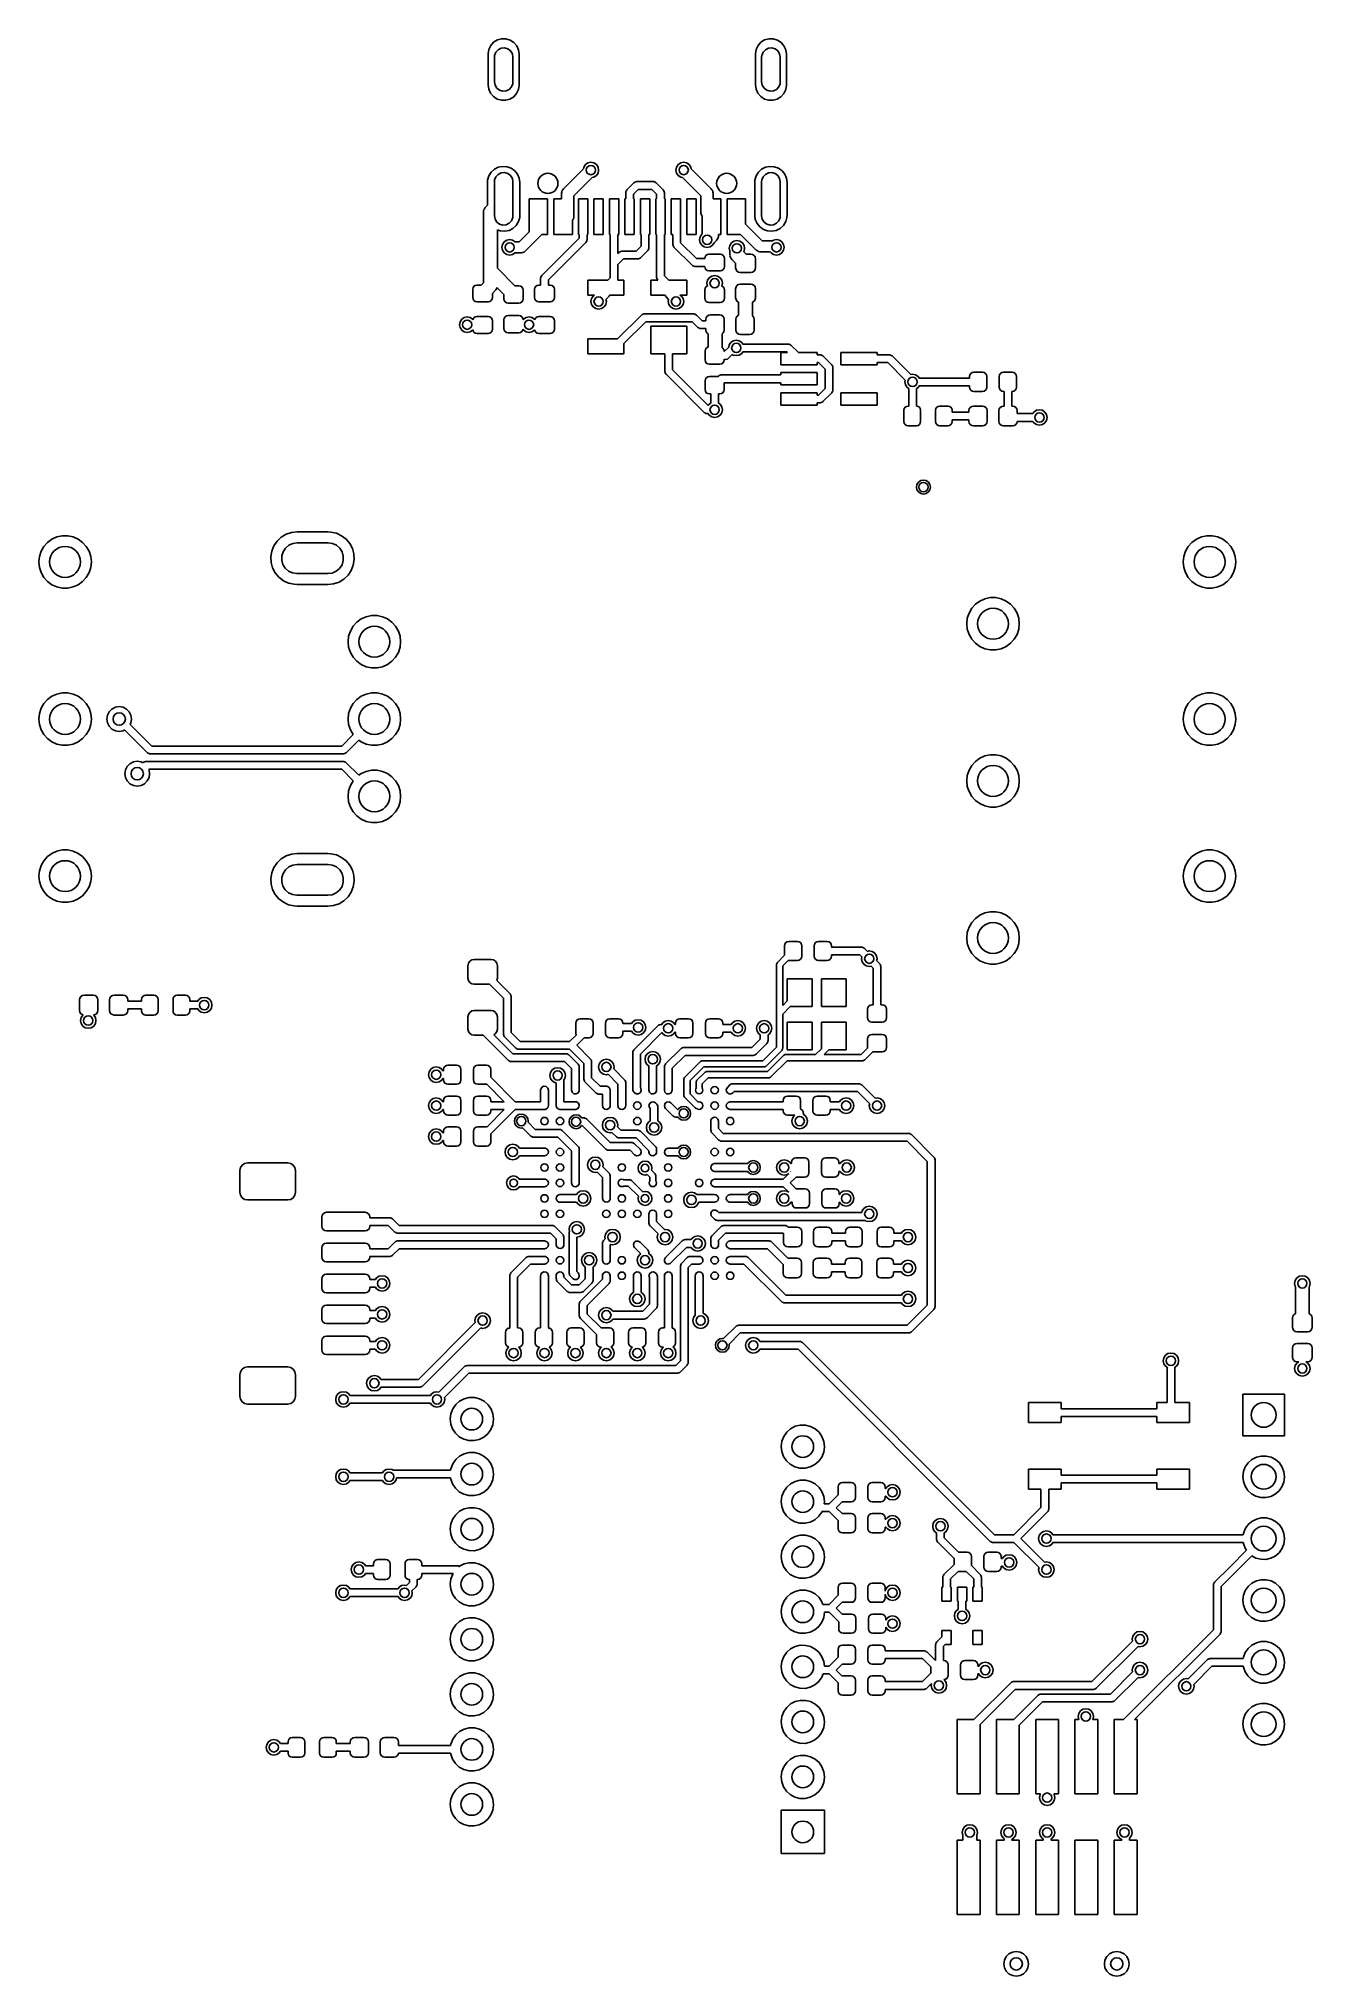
# Model space of a CAD drawing. Extents: x 4.65 to 6.27, y -4.67 to -2.2.
import ezdxf

# ---------------------------------------------------------------- set-up
doc = ezdxf.new("R2010")
doc.units = 0
doc.header["$MEASUREMENT"] = 0
doc.layers.add('BLACK', color=7, linetype='CONTINUOUS')

msp = doc.modelspace()

# ---------------------------------------------------------------- linework, layer by layer
at = {"layer": 'BLACK', "linetype": 'CONTINUOUS'}
for p, q in [((5.22362, -2.22417), (5.22448, -2.21865)), ((5.22448, -2.21865), (5.22685, -2.2136)), ((5.22685, -2.2136), (5.23055, -2.20942)), ((5.23055, -2.20942), (5.23527, -2.20644)), ((5.23332, -2.22204), (5.23627, -2.21886)), ((5.23527, -2.20644), (5.24064, -2.20491)), ((5.23627, -2.21886), (5.24015, -2.21697)), ((5.24015, -2.21697), (5.24446, -2.21659)), ((5.24064, -2.20491), (5.24622, -2.20494)), ((5.24446, -2.21659), (5.24861, -2.21779)), ((5.24622, -2.20494), (5.25156, -2.20654)), ((5.24861, -2.21779), (5.25206, -2.22041)), ((5.25156, -2.20654), (5.25625, -2.20958)), ((5.25625, -2.20958), (5.25989, -2.2138)), ((5.25989, -2.2138), (5.2622, -2.21888)), ((5.2622, -2.21888), (5.26299, -2.22441)), ((5.56378, -2.22417), (5.56464, -2.21865)), ((5.56464, -2.21865), (5.56701, -2.2136)), ((5.56701, -2.2136), (5.57071, -2.20942)), ((5.57071, -2.20942), (5.57543, -2.20644)), ((5.57348, -2.22204), (5.57642, -2.21886)), ((5.57543, -2.20644), (5.58079, -2.20491)), ((5.57642, -2.21886), (5.58031, -2.21697)), ((5.58031, -2.21697), (5.58462, -2.21659)), ((5.58079, -2.20491), (5.58637, -2.20494)), ((5.58462, -2.21659), (5.58877, -2.21779)), ((5.58637, -2.20494), (5.59172, -2.20654)), ((5.58877, -2.21779), (5.59221, -2.22041)), ((5.59172, -2.20654), (5.59641, -2.20958)), ((5.59641, -2.20958), (5.60005, -2.2138)), ((5.60005, -2.2138), (5.60236, -2.21888)), ((5.60236, -2.21888), (5.60315, -2.22441)), ((5.22362, -2.22441), (5.22362, -2.22417)), ((5.22362, -2.26378), (5.22362, -2.22441)), ((5.2315, -2.22835), (5.23172, -2.22605)), ((5.2315, -2.25984), (5.2315, -2.22835)), ((5.23172, -2.22605), (5.23332, -2.22204)), ((5.25206, -2.22041), (5.25433, -2.22409)), ((5.25433, -2.22409), (5.25512, -2.22835)), ((5.25512, -2.22835), (5.25512, -2.25984)), ((5.26299, -2.22441), (5.26299, -2.26378)), ((5.56378, -2.22441), (5.56378, -2.22417)), ((5.56378, -2.26378), (5.56378, -2.22441)), ((5.57165, -2.22835), (5.57188, -2.22605)), ((5.57165, -2.25984), (5.57165, -2.22835)), ((5.57188, -2.22605), (5.57348, -2.22204)), ((5.59221, -2.22041), (5.59448, -2.22409)), ((5.59448, -2.22409), (5.59528, -2.22835)), ((5.59528, -2.22835), (5.59528, -2.25984)), ((5.60315, -2.22441), (5.60315, -2.26378)), ((5.22441, -2.2693), (5.22362, -2.26378)), ((5.23229, -2.26409), (5.2315, -2.25984)), ((5.23456, -2.26778), (5.23229, -2.26409)), ((5.238, -2.27039), (5.23456, -2.26778)), ((5.25329, -2.26615), (5.25035, -2.26932)), ((5.25489, -2.26214), (5.25329, -2.26615)), ((5.25512, -2.25984), (5.25489, -2.26214)), ((5.26299, -2.26402), (5.26213, -2.26953)), ((5.26299, -2.26378), (5.26299, -2.26402)), ((5.56457, -2.2693), (5.56378, -2.26378)), ((5.57245, -2.26409), (5.57165, -2.25984)), ((5.57471, -2.26778), (5.57245, -2.26409)), ((5.57816, -2.27039), (5.57471, -2.26778)), ((5.59345, -2.26615), (5.59051, -2.26932)), ((5.59505, -2.26214), (5.59345, -2.26615)), ((5.59528, -2.25984), (5.59505, -2.26214)), ((5.60315, -2.26402), (5.60229, -2.26953)), ((5.60315, -2.26378), (5.60315, -2.26402)), ((5.22672, -2.27439), (5.22441, -2.2693)), ((5.23037, -2.27861), (5.22672, -2.27439)), ((5.23505, -2.28165), (5.23037, -2.27861)), ((5.2404, -2.28325), (5.23505, -2.28165)), ((5.24215, -2.2716), (5.238, -2.27039)), ((5.24598, -2.28328), (5.2404, -2.28325)), ((5.24646, -2.27122), (5.24215, -2.2716)), ((5.25135, -2.28175), (5.24598, -2.28328)), ((5.25035, -2.26932), (5.24646, -2.27122)), ((5.25607, -2.27877), (5.25135, -2.28175)), ((5.25976, -2.27459), (5.25607, -2.27877)), ((5.26213, -2.26953), (5.25976, -2.27459)), ((5.56688, -2.27439), (5.56457, -2.2693)), ((5.57052, -2.27861), (5.56688, -2.27439)), ((5.57521, -2.28165), (5.57052, -2.27861)), ((5.58055, -2.28325), (5.57521, -2.28165)), ((5.58231, -2.2716), (5.57816, -2.27039)), ((5.58614, -2.28328), (5.58055, -2.28325)), ((5.58662, -2.27122), (5.58231, -2.2716)), ((5.5915, -2.28175), (5.58614, -2.28328)), ((5.59051, -2.26932), (5.58662, -2.27122)), ((5.59622, -2.27877), (5.5915, -2.28175)), ((5.59992, -2.27459), (5.59622, -2.27877)), ((5.60229, -2.26953), (5.59992, -2.27459)), ((5.23651, -2.36847), (5.24201, -2.36736)), ((5.24201, -2.36736), (5.2476, -2.36777)), ((5.34524, -2.36828), (5.34737, -2.36509)), ((5.34737, -2.36509), (5.35056, -2.36295)), ((5.35056, -2.36295), (5.35433, -2.3622)), ((5.35433, -2.3622), (5.3581, -2.36295)), ((5.3581, -2.36295), (5.36129, -2.36509)), ((5.36129, -2.36509), (5.36342, -2.36828)), ((5.46335, -2.36828), (5.46548, -2.36509)), ((5.46548, -2.36509), (5.46867, -2.36295)), ((5.46867, -2.36295), (5.47244, -2.3622)), ((5.47244, -2.3622), (5.47621, -2.36295)), ((5.47621, -2.36295), (5.4794, -2.36509)), ((5.4794, -2.36509), (5.48153, -2.36828)), ((5.57667, -2.36847), (5.58217, -2.36736)), ((5.58217, -2.36736), (5.58776, -2.36777)), ((5.22264, -2.38799), (5.22286, -2.38497)), ((5.22264, -2.4168), (5.22264, -2.38799)), ((5.22286, -2.38497), (5.22442, -2.37959)), ((5.22442, -2.37959), (5.22738, -2.37482)), ((5.22738, -2.37482), (5.23151, -2.37102)), ((5.2315, -2.38701), (5.23172, -2.38471)), ((5.2315, -2.43031), (5.2315, -2.38701)), ((5.23151, -2.37102), (5.23651, -2.36847)), ((5.23172, -2.38471), (5.23332, -2.3807)), ((5.23332, -2.3807), (5.23627, -2.37753)), ((5.23627, -2.37753), (5.24015, -2.37563)), ((5.24015, -2.37563), (5.24446, -2.37525)), ((5.24446, -2.37525), (5.24861, -2.37646)), ((5.2476, -2.36777), (5.25288, -2.36967)), ((5.24861, -2.37646), (5.25206, -2.37907)), ((5.25206, -2.37907), (5.25433, -2.38276)), ((5.25288, -2.36967), (5.25746, -2.37292)), ((5.25433, -2.38276), (5.25512, -2.38701)), ((5.25512, -2.38701), (5.25512, -2.43031)), ((5.25746, -2.37292), (5.26099, -2.37728)), ((5.26099, -2.37728), (5.26321, -2.38243)), ((5.26321, -2.38243), (5.26398, -2.38799)), ((5.26398, -2.38799), (5.26398, -2.42933)), ((5.31925, -2.39599), (5.34481, -2.37043)), ((5.35594, -2.38157), (5.3327, -2.40482)), ((5.34481, -2.37043), (5.34524, -2.36828)), ((5.3581, -2.38114), (5.35594, -2.38157)), ((5.36129, -2.37901), (5.3581, -2.38114)), ((5.36342, -2.37581), (5.36129, -2.37901)), ((5.36342, -2.36828), (5.36417, -2.37205)), ((5.36417, -2.37205), (5.36342, -2.37581)), ((5.40006, -2.39731), (5.40912, -2.38825)), ((5.40912, -2.38825), (5.40982, -2.38773)), ((5.40982, -2.38773), (5.40994, -2.38759)), ((5.40994, -2.38759), (5.41005, -2.38756)), ((5.41005, -2.38756), (5.41025, -2.38741)), ((5.41025, -2.38741), (5.41144, -2.38715)), ((5.41144, -2.38715), (5.4126, -2.38681)), ((5.4126, -2.38681), (5.43386, -2.38681)), ((5.43386, -2.38681), (5.43473, -2.38694)), ((5.43473, -2.38694), (5.43491, -2.38692)), ((5.43491, -2.38692), (5.435, -2.38698)), ((5.435, -2.38698), (5.43526, -2.38701)), ((5.43526, -2.38701), (5.43627, -2.38767)), ((5.43627, -2.38767), (5.43734, -2.38825)), ((5.43734, -2.38825), (5.44639, -2.39731)), ((5.4626, -2.37205), (5.46335, -2.36828)), ((5.46335, -2.37581), (5.4626, -2.37205)), ((5.46548, -2.37901), (5.46335, -2.37581)), ((5.46867, -2.38114), (5.46548, -2.37901)), ((5.47083, -2.38157), (5.46867, -2.38114)), ((5.49408, -2.40482), (5.47083, -2.38157)), ((5.48153, -2.36828), (5.48196, -2.37043)), ((5.48196, -2.37043), (5.50753, -2.396)), ((5.5628, -2.38799), (5.56302, -2.38497)), ((5.5628, -2.42933), (5.5628, -2.38799)), ((5.56302, -2.38497), (5.56458, -2.37959)), ((5.56458, -2.37959), (5.56754, -2.37482)), ((5.56754, -2.37482), (5.57167, -2.37102)), ((5.57165, -2.38701), (5.57188, -2.38471)), ((5.57165, -2.43031), (5.57165, -2.38701)), ((5.57167, -2.37102), (5.57667, -2.36847)), ((5.57188, -2.38471), (5.57348, -2.3807)), ((5.57348, -2.3807), (5.57642, -2.37753)), ((5.57642, -2.37753), (5.58031, -2.37563)), ((5.58031, -2.37563), (5.58462, -2.37525)), ((5.58462, -2.37525), (5.58877, -2.37646)), ((5.58776, -2.36777), (5.59304, -2.36967)), ((5.58877, -2.37646), (5.59221, -2.37907)), ((5.59221, -2.37907), (5.59448, -2.38276)), ((5.59304, -2.36967), (5.59761, -2.37292)), ((5.59448, -2.38276), (5.59528, -2.38701)), ((5.59528, -2.38701), (5.59528, -2.43031)), ((5.59761, -2.37292), (5.60114, -2.37728)), ((5.60114, -2.37728), (5.60337, -2.38243)), ((5.60337, -2.38243), (5.60413, -2.38799)), ((5.60413, -2.38799), (5.60413, -2.42933)), ((5.22011, -2.41933), (5.22264, -2.4168)), ((5.27559, -2.45089), (5.27559, -2.40866)), ((5.27559, -2.40866), (5.29921, -2.40866)), ((5.29921, -2.40866), (5.29921, -2.45394)), ((5.30709, -2.45394), (5.30709, -2.40866)), ((5.30709, -2.40866), (5.31695, -2.40866)), ((5.31695, -2.40154), (5.31724, -2.40026)), ((5.31695, -2.40866), (5.31695, -2.40154)), ((5.31724, -2.40026), (5.31739, -2.39895)), ((5.31739, -2.39895), (5.31763, -2.39857)), ((5.31763, -2.39857), (5.31773, -2.39813)), ((5.31773, -2.39813), (5.31855, -2.3971)), ((5.31855, -2.3971), (5.31925, -2.39599)), ((5.3327, -2.40482), (5.3327, -2.43131)), ((5.33858, -2.45394), (5.33858, -2.40866)), ((5.33858, -2.40866), (5.35039, -2.40866)), ((5.35039, -2.40866), (5.35039, -2.45394)), ((5.35827, -2.45394), (5.35827, -2.40866)), ((5.35827, -2.40866), (5.37008, -2.40866)), ((5.37008, -2.40866), (5.37008, -2.45394)), ((5.37795, -2.45394), (5.37795, -2.40866)), ((5.37795, -2.40866), (5.38976, -2.40866)), ((5.38976, -2.40866), (5.38976, -2.45394)), ((5.39764, -2.45394), (5.39764, -2.40866)), ((5.39764, -2.40866), (5.39862, -2.40866)), ((5.39862, -2.40079), (5.39875, -2.39992)), ((5.39862, -2.40866), (5.39862, -2.40079)), ((5.39874, -2.39974), (5.39879, -2.39964)), ((5.39875, -2.39992), (5.39874, -2.39974)), ((5.39879, -2.39964), (5.39882, -2.39939)), ((5.39882, -2.39939), (5.39948, -2.39837)), ((5.39948, -2.39837), (5.40006, -2.39731)), ((5.41464, -2.39665), (5.40846, -2.40283)), ((5.40846, -2.40283), (5.40846, -2.40866)), ((5.40846, -2.40866), (5.40945, -2.40866)), ((5.40945, -2.40866), (5.40945, -2.45394)), ((5.43182, -2.39665), (5.41464, -2.39665)), ((5.41732, -2.45394), (5.41732, -2.40866)), ((5.41732, -2.40866), (5.42913, -2.40866)), ((5.42913, -2.40866), (5.42913, -2.45394)), ((5.43799, -2.40283), (5.43182, -2.39665)), ((5.43701, -2.45394), (5.43701, -2.40866)), ((5.43701, -2.40866), (5.43799, -2.40866)), ((5.43799, -2.40866), (5.43799, -2.40283)), ((5.44639, -2.39731), (5.44692, -2.39801)), ((5.44692, -2.39801), (5.44705, -2.39813)), ((5.44705, -2.39813), (5.44709, -2.39824)), ((5.44709, -2.39824), (5.44724, -2.39844)), ((5.44724, -2.39844), (5.44749, -2.39962)), ((5.44749, -2.39962), (5.44783, -2.40079)), ((5.44783, -2.40079), (5.44783, -2.40866)), ((5.44783, -2.40866), (5.44882, -2.40866)), ((5.44882, -2.40866), (5.44882, -2.45394)), ((5.45669, -2.45394), (5.45669, -2.40866)), ((5.45669, -2.40866), (5.4685, -2.40866)), ((5.4685, -2.40866), (5.4685, -2.45394)), ((5.47638, -2.45394), (5.47638, -2.40866)), ((5.47638, -2.40866), (5.48819, -2.40866)), ((5.48819, -2.40866), (5.48819, -2.45394)), ((5.49408, -2.42537), (5.49408, -2.40482)), ((5.50753, -2.396), (5.50822, -2.39711)), ((5.50822, -2.39711), (5.50904, -2.39814)), ((5.50904, -2.39814), (5.50915, -2.39858)), ((5.50915, -2.39858), (5.50939, -2.39897)), ((5.50939, -2.39897), (5.50953, -2.40027)), ((5.50953, -2.40027), (5.50982, -2.40156)), ((5.50982, -2.40156), (5.50982, -2.40866)), ((5.50982, -2.40866), (5.51969, -2.40866)), ((5.51969, -2.40866), (5.51969, -2.45394)), ((5.52756, -2.45394), (5.52756, -2.40866)), ((5.52756, -2.40866), (5.55118, -2.40866)), ((5.55118, -2.40866), (5.55118, -2.44104)), ((5.21752, -2.42559), (5.21771, -2.42375)), ((5.21752, -2.51562), (5.21752, -2.42559)), ((5.21771, -2.42375), (5.218, -2.42311)), ((5.218, -2.42311), (5.21811, -2.42242)), ((5.21811, -2.42242), (5.21874, -2.42144)), ((5.21874, -2.42144), (5.21921, -2.42038)), ((5.21921, -2.42038), (5.21973, -2.41991)), ((5.21973, -2.41991), (5.22011, -2.41933)), ((5.23229, -2.43457), (5.2315, -2.43031)), ((5.23456, -2.43825), (5.23229, -2.43457)), ((5.238, -2.44087), (5.23456, -2.43825)), ((5.24215, -2.44207), (5.238, -2.44087)), ((5.25035, -2.4398), (5.24646, -2.4417)), ((5.25329, -2.43663), (5.25035, -2.4398)), ((5.25489, -2.43261), (5.25329, -2.43663)), ((5.25512, -2.43031), (5.25489, -2.43261)), ((5.26219, -2.43774), (5.25923, -2.44251)), ((5.26375, -2.43235), (5.26219, -2.43774)), ((5.26398, -2.42933), (5.26375, -2.43235)), ((5.33098, -2.43621), (5.33071, -2.43642)), ((5.33071, -2.43642), (5.33071, -2.45394)), ((5.33136, -2.43542), (5.33098, -2.43621)), ((5.33191, -2.43473), (5.33136, -2.43542)), ((5.33211, -2.43386), (5.33191, -2.43473)), ((5.3325, -2.43306), (5.33211, -2.43386)), ((5.3327, -2.43131), (5.3325, -2.43217)), ((5.3325, -2.43217), (5.3325, -2.43306)), ((5.49437, -2.42666), (5.49408, -2.42537)), ((5.49451, -2.42796), (5.49437, -2.42666)), ((5.49475, -2.42835), (5.49451, -2.42796)), ((5.49485, -2.42879), (5.49475, -2.42835)), ((5.49567, -2.42982), (5.49485, -2.42879)), ((5.49606, -2.43044), (5.49567, -2.42982)), ((5.49606, -2.45339), (5.49606, -2.43044)), ((5.55118, -2.44104), (5.57236, -2.46222)), ((5.56356, -2.43489), (5.5628, -2.42933)), ((5.56578, -2.44004), (5.56356, -2.43489)), ((5.56932, -2.4444), (5.56578, -2.44004)), ((5.57245, -2.43457), (5.57165, -2.43031)), ((5.57471, -2.43825), (5.57245, -2.43457)), ((5.57816, -2.44087), (5.57471, -2.43825)), ((5.58231, -2.44207), (5.57816, -2.44087)), ((5.59051, -2.4398), (5.58662, -2.4417)), ((5.59345, -2.43663), (5.59051, -2.4398)), ((5.59505, -2.43261), (5.59345, -2.43663)), ((5.59528, -2.43031), (5.59505, -2.43261)), ((5.60235, -2.43774), (5.59939, -2.44251)), ((5.60391, -2.43235), (5.60235, -2.43774)), ((5.60413, -2.42933), (5.60391, -2.43235)), ((5.23901, -2.44955), (5.23524, -2.44819)), ((5.23524, -2.44819), (5.23524, -2.49712)), ((5.2446, -2.44996), (5.23901, -2.44955)), ((5.24187, -2.46671), (5.244, -2.46351)), ((5.24646, -2.4417), (5.24215, -2.44207)), ((5.244, -2.46351), (5.2472, -2.46138)), ((5.2501, -2.44885), (5.2446, -2.44996)), ((5.2472, -2.46138), (5.25096, -2.46063)), ((5.2551, -2.4463), (5.2501, -2.44885)), ((5.25096, -2.46063), (5.25473, -2.46138)), ((5.25473, -2.46138), (5.25792, -2.46351)), ((5.25923, -2.44251), (5.2551, -2.4463)), ((5.25792, -2.46351), (5.25797, -2.46358)), ((5.25797, -2.46358), (5.26289, -2.46358)), ((5.26289, -2.46358), (5.27559, -2.45089)), ((5.29203, -2.45394), (5.27062, -2.47534)), ((5.2918, -2.50636), (5.33957, -2.45859)), ((5.29921, -2.45394), (5.29203, -2.45394)), ((5.34797, -2.46411), (5.3002, -2.51188)), ((5.33071, -2.45394), (5.30709, -2.45394)), ((5.33957, -2.45394), (5.33858, -2.45394)), ((5.33957, -2.45859), (5.33957, -2.45394)), ((5.34855, -2.46305), (5.34797, -2.46411)), ((5.34921, -2.46203), (5.34855, -2.46305)), ((5.34924, -2.46178), (5.34921, -2.46203)), ((5.3493, -2.46168), (5.34924, -2.46178)), ((5.34941, -2.46063), (5.34928, -2.4615)), ((5.34928, -2.4615), (5.3493, -2.46168)), ((5.35039, -2.45394), (5.34941, -2.45394)), ((5.34941, -2.45394), (5.34941, -2.46063)), ((5.37008, -2.45394), (5.35827, -2.45394)), ((5.37894, -2.45394), (5.37795, -2.45394)), ((5.37894, -2.50916), (5.37894, -2.45394)), ((5.38976, -2.45394), (5.38878, -2.45394)), ((5.38878, -2.45394), (5.38878, -2.47828)), ((5.40945, -2.45394), (5.39764, -2.45394)), ((5.41831, -2.45394), (5.41732, -2.45394)), ((5.41831, -2.46901), (5.41831, -2.45394)), ((5.42913, -2.45394), (5.42815, -2.45394)), ((5.42815, -2.45394), (5.42815, -2.47104)), ((5.43799, -2.45394), (5.43701, -2.45394)), ((5.43799, -2.50868), (5.43799, -2.45394)), ((5.44882, -2.45394), (5.44783, -2.45394)), ((5.44783, -2.45394), (5.44783, -2.50664)), ((5.45863, -2.45394), (5.45669, -2.45394)), ((5.45864, -2.45395), (5.45863, -2.45394)), ((5.45864, -2.46667), (5.45864, -2.45395)), ((5.4685, -2.45394), (5.46848, -2.45394)), ((5.46848, -2.45394), (5.46848, -2.46464)), ((5.46848, -2.46464), (5.48869, -2.48484)), ((5.48819, -2.45394), (5.47638, -2.45394)), ((5.49249, -2.46081), (5.49324, -2.45704)), ((5.49324, -2.46458), (5.49249, -2.46081)), ((5.49324, -2.45704), (5.49538, -2.45385)), ((5.49538, -2.46777), (5.49324, -2.46458)), ((5.49538, -2.45385), (5.49606, -2.45339)), ((5.51143, -2.46458), (5.5093, -2.46777)), ((5.51151, -2.46416), (5.51143, -2.46458)), ((5.51414, -2.46154), (5.51151, -2.46416)), ((5.51452, -2.46095), (5.51414, -2.46154)), ((5.51504, -2.46048), (5.51452, -2.46095)), ((5.51551, -2.45942), (5.51504, -2.46048)), ((5.51614, -2.45845), (5.51551, -2.45942)), ((5.51625, -2.45775), (5.51614, -2.45845)), ((5.51654, -2.45711), (5.51625, -2.45775)), ((5.51673, -2.45527), (5.51654, -2.45711)), ((5.51969, -2.45394), (5.51673, -2.45394)), ((5.51673, -2.45394), (5.51673, -2.45527)), ((5.54459, -2.45394), (5.52756, -2.45394)), ((5.53102, -2.46794), (5.53315, -2.46474)), ((5.53315, -2.46474), (5.53634, -2.46261)), ((5.53634, -2.46261), (5.54011, -2.46186)), ((5.54011, -2.46186), (5.54388, -2.46261)), ((5.54388, -2.46261), (5.54707, -2.46474)), ((5.56464, -2.47399), (5.54459, -2.45394)), ((5.54707, -2.46474), (5.5492, -2.46794)), ((5.57389, -2.44765), (5.56932, -2.4444)), ((5.57236, -2.46222), (5.58552, -2.46222)), ((5.57917, -2.44955), (5.57389, -2.44765)), ((5.58476, -2.44996), (5.57917, -2.44955)), ((5.58662, -2.4417), (5.58231, -2.44207)), ((5.59026, -2.44885), (5.58476, -2.44996)), ((5.58552, -2.46222), (5.58678, -2.46138)), ((5.58678, -2.46138), (5.59055, -2.46063)), ((5.59526, -2.4463), (5.59026, -2.44885)), ((5.59055, -2.46063), (5.59432, -2.46138)), ((5.59432, -2.46138), (5.59751, -2.46351)), ((5.59939, -2.44251), (5.59526, -2.4463)), ((5.59751, -2.46351), (5.59964, -2.46671)), ((5.24112, -2.47047), (5.24187, -2.46671)), ((5.24187, -2.47424), (5.24112, -2.47047)), ((5.244, -2.47743), (5.24187, -2.47424)), ((5.2472, -2.47957), (5.244, -2.47743)), ((5.25096, -2.48031), (5.2472, -2.47957)), ((5.25473, -2.47957), (5.25096, -2.48031)), ((5.25792, -2.47743), (5.25473, -2.47957)), ((5.25797, -2.47736), (5.25792, -2.47743)), ((5.26575, -2.47736), (5.25797, -2.47736)), ((5.26593, -2.47732), (5.26575, -2.47736)), ((5.26611, -2.47735), (5.26593, -2.47732)), ((5.26751, -2.47693), (5.26611, -2.47735)), ((5.26894, -2.47658), (5.26751, -2.47693)), ((5.26908, -2.47646), (5.26894, -2.47658)), ((5.26926, -2.4764), (5.26908, -2.47646)), ((5.27062, -2.47534), (5.26926, -2.4764)), ((5.38878, -2.47828), (5.39022, -2.47684)), ((5.39574, -2.48524), (5.38878, -2.4922)), ((5.39022, -2.47684), (5.39092, -2.47631)), ((5.39092, -2.47631), (5.39104, -2.47617)), ((5.39104, -2.47617), (5.39115, -2.47614)), ((5.39115, -2.47614), (5.39135, -2.47599)), ((5.39135, -2.47599), (5.39254, -2.47573)), ((5.39254, -2.47573), (5.3937, -2.47539)), ((5.3937, -2.47539), (5.41192, -2.47539)), ((5.41396, -2.48524), (5.39574, -2.48524)), ((5.41192, -2.47539), (5.41831, -2.46901)), ((5.41512, -2.48489), (5.41396, -2.48524)), ((5.41631, -2.48464), (5.41512, -2.48489)), ((5.41651, -2.48449), (5.41631, -2.48464)), ((5.41662, -2.48446), (5.41651, -2.48449)), ((5.41673, -2.48432), (5.41662, -2.48446)), ((5.41744, -2.48379), (5.41673, -2.48432)), ((5.42671, -2.47452), (5.41744, -2.48379)), ((5.42729, -2.47346), (5.42671, -2.47452)), ((5.42795, -2.47244), (5.42729, -2.47346)), ((5.42798, -2.47219), (5.42795, -2.47244)), ((5.42804, -2.47209), (5.42798, -2.47219)), ((5.42815, -2.47104), (5.42802, -2.47191)), ((5.42802, -2.47191), (5.42804, -2.47209)), ((5.45898, -2.46784), (5.45864, -2.46667)), ((5.45924, -2.46902), (5.45898, -2.46784)), ((5.45939, -2.46923), (5.45924, -2.46902)), ((5.45942, -2.46933), (5.45939, -2.46923)), ((5.45956, -2.46945), (5.45942, -2.46933)), ((5.46008, -2.47015), (5.45956, -2.46945)), ((5.48317, -2.49324), (5.46008, -2.47015)), ((5.48869, -2.48484), (5.49921, -2.48484)), ((5.49857, -2.4699), (5.49538, -2.46777)), ((5.50234, -2.47065), (5.49857, -2.4699)), ((5.49921, -2.48445), (5.49962, -2.48241)), ((5.49921, -2.48484), (5.49921, -2.48445)), ((5.49962, -2.48241), (5.50077, -2.48069)), ((5.50077, -2.48069), (5.50249, -2.47954)), ((5.5061, -2.4699), (5.50234, -2.47065)), ((5.50249, -2.47954), (5.50453, -2.47913)), ((5.50453, -2.47913), (5.51909, -2.47913)), ((5.5093, -2.46777), (5.5061, -2.4699)), ((5.51909, -2.47913), (5.52113, -2.47954)), ((5.52113, -2.47954), (5.52285, -2.48069)), ((5.52285, -2.48069), (5.524, -2.48241)), ((5.524, -2.48241), (5.52441, -2.48445)), ((5.52441, -2.48445), (5.52441, -2.49508)), ((5.53027, -2.4717), (5.53102, -2.46794)), ((5.53102, -2.47547), (5.53027, -2.4717)), ((5.53125, -2.47582), (5.53102, -2.47547)), ((5.53125, -2.47968), (5.53125, -2.47582)), ((5.5314, -2.48036), (5.53125, -2.47968)), ((5.53136, -2.48106), (5.5314, -2.48036)), ((5.53178, -2.48214), (5.53136, -2.48106)), ((5.53202, -2.48328), (5.53178, -2.48214)), ((5.53243, -2.48385), (5.53202, -2.48328)), ((5.53268, -2.4845), (5.53243, -2.48385)), ((5.53385, -2.48594), (5.53268, -2.4845)), ((5.53858, -2.49068), (5.53385, -2.48594)), ((5.53858, -2.49656), (5.53858, -2.49068)), ((5.5492, -2.47547), (5.54897, -2.47582)), ((5.54897, -2.47582), (5.54897, -2.47601)), ((5.54897, -2.47601), (5.55209, -2.47913)), ((5.5492, -2.46794), (5.54995, -2.4717)), ((5.54995, -2.4717), (5.5492, -2.47547)), ((5.55209, -2.47913), (5.55797, -2.47913)), ((5.55797, -2.47913), (5.56019, -2.47958)), ((5.56019, -2.47958), (5.56208, -2.48083)), ((5.56208, -2.48083), (5.56334, -2.48272)), ((5.56334, -2.48272), (5.56378, -2.48494)), ((5.56378, -2.48494), (5.56378, -2.49656)), ((5.56479, -2.47408), (5.56464, -2.47399)), ((5.5649, -2.47423), (5.56479, -2.47408)), ((5.56619, -2.47493), (5.5649, -2.47423)), ((5.56745, -2.47569), (5.56619, -2.47493)), ((5.56763, -2.4757), (5.56745, -2.47569)), ((5.56779, -2.47579), (5.56763, -2.4757)), ((5.56951, -2.476), (5.56779, -2.47579)), ((5.58264, -2.476), (5.56951, -2.476)), ((5.58359, -2.47743), (5.58264, -2.476)), ((5.58678, -2.47957), (5.58359, -2.47743)), ((5.59055, -2.48031), (5.58678, -2.47957)), ((5.59432, -2.47957), (5.59055, -2.48031)), ((5.59751, -2.47743), (5.59432, -2.47957)), ((5.59964, -2.47424), (5.59751, -2.47743)), ((5.59964, -2.46671), (5.60039, -2.47047)), ((5.60039, -2.47047), (5.59964, -2.47424)), ((5.21464, -2.5185), (5.21752, -2.51562)), ((5.23524, -2.49712), (5.25741, -2.51929)), ((5.29035, -2.50984), (5.29048, -2.50898)), ((5.29035, -2.5185), (5.29035, -2.50984)), ((5.29047, -2.50879), (5.29052, -2.5087)), ((5.29048, -2.50898), (5.29047, -2.50879)), ((5.29052, -2.5087), (5.29056, -2.50844)), ((5.29056, -2.50844), (5.29121, -2.50743)), ((5.29121, -2.50743), (5.2918, -2.50636)), ((5.3002, -2.51188), (5.3002, -2.5185)), ((5.3504, -2.53115), (5.3504, -2.51215)), ((5.3504, -2.51215), (5.37594, -2.51215)), ((5.37594, -2.51215), (5.37894, -2.50916)), ((5.38878, -2.51119), (5.38865, -2.51206)), ((5.38865, -2.51206), (5.38866, -2.51215)), ((5.38866, -2.51215), (5.3964, -2.51215)), ((5.38878, -2.4922), (5.38878, -2.51119)), ((5.3964, -2.51215), (5.3964, -2.53115)), ((5.4304, -2.53115), (5.4304, -2.51215)), ((5.4304, -2.51215), (5.43943, -2.51215)), ((5.43833, -2.50984), (5.43799, -2.50868)), ((5.43859, -2.51102), (5.43833, -2.50984)), ((5.43874, -2.51123), (5.43859, -2.51102)), ((5.43877, -2.51133), (5.43874, -2.51123)), ((5.43891, -2.51145), (5.43877, -2.51133)), ((5.43943, -2.51215), (5.43891, -2.51145)), ((5.44783, -2.50664), (5.45335, -2.51215)), ((5.45335, -2.51215), (5.4764, -2.51215)), ((5.4764, -2.51215), (5.4764, -2.53115)), ((5.48424, -2.49382), (5.48317, -2.49324)), ((5.48525, -2.49448), (5.48424, -2.49382)), ((5.48551, -2.49452), (5.48525, -2.49448)), ((5.4856, -2.49457), (5.48551, -2.49452)), ((5.48579, -2.49456), (5.4856, -2.49457)), ((5.48665, -2.49469), (5.48579, -2.49456)), ((5.49921, -2.49469), (5.48665, -2.49469)), ((5.49921, -2.49508), (5.49921, -2.49469)), ((5.49962, -2.49711), (5.49921, -2.49508)), ((5.50077, -2.49884), (5.49962, -2.49711)), ((5.50249, -2.49999), (5.50077, -2.49884)), ((5.50197, -2.51612), (5.50272, -2.51236)), ((5.50453, -2.50039), (5.50249, -2.49999)), ((5.50272, -2.51236), (5.50485, -2.50916)), ((5.51909, -2.50039), (5.50453, -2.50039)), ((5.50485, -2.50916), (5.50804, -2.50703)), ((5.50804, -2.50703), (5.51181, -2.50628)), ((5.51181, -2.50628), (5.51558, -2.50703)), ((5.51558, -2.50703), (5.51877, -2.50916)), ((5.51877, -2.50916), (5.5209, -2.51236)), ((5.52113, -2.49999), (5.51909, -2.50039)), ((5.5209, -2.51236), (5.52165, -2.51612)), ((5.52285, -2.49884), (5.52113, -2.49999)), ((5.524, -2.49711), (5.52285, -2.49884)), ((5.52441, -2.49508), (5.524, -2.49711)), ((5.53902, -2.49878), (5.53858, -2.49656)), ((5.54028, -2.50066), (5.53902, -2.49878)), ((5.54217, -2.50192), (5.54028, -2.50066)), ((5.54439, -2.50236), (5.54217, -2.50192)), ((5.55797, -2.50236), (5.54439, -2.50236)), ((5.56019, -2.50192), (5.55797, -2.50236)), ((5.56208, -2.50066), (5.56019, -2.50192)), ((5.56334, -2.49878), (5.56208, -2.50066)), ((5.56378, -2.49656), (5.56334, -2.49878)), ((5.20394, -2.52382), (5.20434, -2.52178)), ((5.20394, -2.53445), (5.20394, -2.52382)), ((5.20434, -2.53648), (5.20394, -2.53445)), ((5.20434, -2.52178), (5.20549, -2.52006)), ((5.20549, -2.53821), (5.20434, -2.53648)), ((5.20549, -2.52006), (5.20722, -2.51891)), ((5.20722, -2.53936), (5.20549, -2.53821)), ((5.20722, -2.51891), (5.20925, -2.5185)), ((5.20925, -2.53976), (5.20722, -2.53936)), ((5.20925, -2.5185), (5.21464, -2.5185)), ((5.22382, -2.53976), (5.20925, -2.53976)), ((5.22585, -2.53936), (5.22382, -2.53976)), ((5.22758, -2.53821), (5.22585, -2.53936)), ((5.22873, -2.53648), (5.22758, -2.53821)), ((5.22913, -2.53445), (5.22873, -2.53648)), ((5.23264, -2.52556), (5.22913, -2.52906)), ((5.22913, -2.52906), (5.22913, -2.53445)), ((5.23302, -2.52497), (5.23264, -2.52556)), ((5.23354, -2.5245), (5.23302, -2.52497)), ((5.23402, -2.52344), (5.23354, -2.5245)), ((5.23465, -2.52247), (5.23402, -2.52344)), ((5.23476, -2.52177), (5.23465, -2.52247)), ((5.23478, -2.52172), (5.23476, -2.52177)), ((5.2437, -2.53064), (5.23478, -2.52172)), ((5.2437, -2.53583), (5.2437, -2.53064)), ((5.24412, -2.53794), (5.2437, -2.53583)), ((5.24532, -2.53972), (5.24412, -2.53794)), ((5.2471, -2.54092), (5.24532, -2.53972)), ((5.25741, -2.51929), (5.2626, -2.51929)), ((5.2626, -2.51929), (5.26471, -2.51971)), ((5.26471, -2.51971), (5.2665, -2.52091)), ((5.2665, -2.53972), (5.26471, -2.54092)), ((5.2665, -2.52091), (5.26769, -2.52269)), ((5.26769, -2.53794), (5.2665, -2.53972)), ((5.26769, -2.52269), (5.26811, -2.5248)), ((5.26811, -2.53583), (5.26769, -2.53794)), ((5.26811, -2.5248), (5.26811, -2.53583)), ((5.28268, -2.52382), (5.28308, -2.52178)), ((5.28268, -2.53445), (5.28268, -2.52382)), ((5.28308, -2.53648), (5.28268, -2.53445)), ((5.28308, -2.52178), (5.28423, -2.52006)), ((5.28423, -2.53821), (5.28308, -2.53648)), ((5.28423, -2.52006), (5.28596, -2.51891)), ((5.28596, -2.53936), (5.28423, -2.53821)), ((5.28596, -2.51891), (5.28799, -2.5185)), ((5.28799, -2.53976), (5.28596, -2.53936)), ((5.28799, -2.5185), (5.29035, -2.5185)), ((5.30256, -2.53976), (5.28799, -2.53976)), ((5.3002, -2.5185), (5.30256, -2.5185)), ((5.30256, -2.5185), (5.30459, -2.51891)), ((5.30459, -2.53936), (5.30256, -2.53976)), ((5.30459, -2.51891), (5.30632, -2.52006)), ((5.30632, -2.53821), (5.30459, -2.53936)), ((5.30632, -2.52006), (5.30747, -2.52178)), ((5.30747, -2.53648), (5.30632, -2.53821)), ((5.30747, -2.52178), (5.30787, -2.52382)), ((5.30787, -2.53445), (5.30747, -2.53648)), ((5.30787, -2.52382), (5.30787, -2.53445)), ((5.35909, -2.53115), (5.3504, -2.53115)), ((5.35433, -2.53937), (5.35508, -2.5356)), ((5.35508, -2.54314), (5.35433, -2.53937)), ((5.35508, -2.5356), (5.35721, -2.53241)), ((5.35721, -2.53241), (5.35909, -2.53115)), ((5.37402, -2.53937), (5.37327, -2.54314)), ((5.37688, -2.53362), (5.37354, -2.53697)), ((5.37354, -2.53697), (5.37402, -2.53937)), ((5.37746, -2.53256), (5.37688, -2.53362)), ((5.37812, -2.53154), (5.37746, -2.53256)), ((5.37815, -2.53129), (5.37812, -2.53154)), ((5.37821, -2.53119), (5.37815, -2.53129)), ((5.3964, -2.53115), (5.3782, -2.53115)), ((5.3782, -2.53115), (5.37821, -2.53119)), ((5.44877, -2.53115), (5.4304, -2.53115)), ((5.44882, -2.53133), (5.44877, -2.53115)), ((5.44907, -2.53252), (5.44882, -2.53133)), ((5.44923, -2.53272), (5.44907, -2.53252)), ((5.44926, -2.53283), (5.44923, -2.53272)), ((5.4494, -2.53295), (5.44926, -2.53283)), ((5.44992, -2.53365), (5.4494, -2.53295)), ((5.45323, -2.53697), (5.44992, -2.53365)), ((5.45276, -2.53937), (5.45323, -2.53697)), ((5.45351, -2.54314), (5.45276, -2.53937)), ((5.4764, -2.53115), (5.46768, -2.53115)), ((5.46768, -2.53115), (5.46956, -2.53241)), ((5.46956, -2.53241), (5.47169, -2.5356)), ((5.47169, -2.5356), (5.47244, -2.53937)), ((5.47244, -2.53937), (5.47169, -2.54314)), ((5.49921, -2.52461), (5.49962, -2.52257)), ((5.49921, -2.53524), (5.49921, -2.52461)), ((5.49962, -2.53727), (5.49921, -2.53524)), ((5.49962, -2.52257), (5.50077, -2.52085)), ((5.50077, -2.53899), (5.49962, -2.53727)), ((5.50077, -2.52085), (5.50249, -2.5197)), ((5.50249, -2.54015), (5.50077, -2.53899)), ((5.50267, -2.51966), (5.50197, -2.51612)), ((5.50249, -2.5197), (5.50267, -2.51966)), ((5.50453, -2.54055), (5.50249, -2.54015)), ((5.52113, -2.54015), (5.51909, -2.54055)), ((5.52165, -2.51612), (5.52095, -2.51966)), ((5.52095, -2.51966), (5.52113, -2.5197)), ((5.52113, -2.5197), (5.52285, -2.52085)), ((5.52285, -2.53899), (5.52113, -2.54015)), ((5.52285, -2.52085), (5.524, -2.52257)), ((5.524, -2.53727), (5.52285, -2.53899)), ((5.524, -2.52257), (5.52441, -2.52461)), ((5.52441, -2.53524), (5.524, -2.53727)), ((5.52441, -2.52461), (5.52441, -2.53524)), ((5.53858, -2.52313), (5.53902, -2.52091)), ((5.53858, -2.53474), (5.53858, -2.52313)), ((5.53902, -2.53697), (5.53858, -2.53474)), ((5.53902, -2.52091), (5.54028, -2.51902)), ((5.54028, -2.53885), (5.53902, -2.53697)), ((5.54028, -2.51902), (5.54217, -2.51776)), ((5.54217, -2.54011), (5.54028, -2.53885)), ((5.54217, -2.51776), (5.54439, -2.51732)), ((5.54232, -2.54014), (5.54217, -2.54011)), ((5.54232, -2.5569), (5.54232, -2.54014)), ((5.54439, -2.51732), (5.55797, -2.51732)), ((5.55797, -2.51732), (5.56019, -2.51776)), ((5.56019, -2.54011), (5.56004, -2.54014)), ((5.56004, -2.54014), (5.56004, -2.55769)), ((5.56019, -2.51776), (5.56208, -2.51902)), ((5.56208, -2.53885), (5.56019, -2.54011)), ((5.56208, -2.51902), (5.56334, -2.52091)), ((5.56334, -2.53697), (5.56208, -2.53885)), ((5.56334, -2.52091), (5.56378, -2.52313)), ((5.56378, -2.53474), (5.56334, -2.53697)), ((5.56378, -2.52313), (5.56378, -2.53474)), ((5.18776, -2.56513), (5.18989, -2.56194)), ((5.18989, -2.56194), (5.19308, -2.5598)), ((5.19308, -2.5598), (5.19685, -2.55906)), ((5.19685, -2.55906), (5.20062, -2.5598)), ((5.20062, -2.5598), (5.20381, -2.56194)), ((5.20381, -2.56194), (5.20422, -2.56255)), ((5.20422, -2.56255), (5.20434, -2.56194)), ((5.20434, -2.56194), (5.20549, -2.56022)), ((5.20549, -2.56022), (5.20722, -2.55907)), ((5.20722, -2.55907), (5.20925, -2.55866)), ((5.20925, -2.55866), (5.22382, -2.55866)), ((5.22382, -2.55866), (5.22585, -2.55907)), ((5.22585, -2.55907), (5.22758, -2.56022)), ((5.22758, -2.56022), (5.22873, -2.56194)), ((5.22873, -2.56194), (5.22913, -2.56398)), ((5.22913, -2.56398), (5.22913, -2.57461)), ((5.2437, -2.5626), (5.24412, -2.56049)), ((5.2437, -2.57362), (5.2437, -2.5626)), ((5.24412, -2.56049), (5.24532, -2.5587)), ((5.24532, -2.5587), (5.2471, -2.55751)), ((5.24921, -2.54134), (5.2471, -2.54092)), ((5.2471, -2.55751), (5.24921, -2.55709)), ((5.2626, -2.54134), (5.24921, -2.54134)), ((5.24921, -2.55709), (5.2626, -2.55709)), ((5.26471, -2.54092), (5.2626, -2.54134)), ((5.2626, -2.55709), (5.26471, -2.55751)), ((5.26471, -2.55751), (5.2665, -2.5587)), ((5.2665, -2.5587), (5.26769, -2.56049)), ((5.26769, -2.56049), (5.26811, -2.5626)), ((5.26811, -2.56272), (5.26863, -2.56194)), ((5.26811, -2.5626), (5.26811, -2.56272)), ((5.26863, -2.56194), (5.27182, -2.5598)), ((5.27182, -2.5598), (5.27559, -2.55906)), ((5.27559, -2.55906), (5.27936, -2.5598)), ((5.27936, -2.5598), (5.28255, -2.56194)), ((5.28255, -2.56194), (5.28296, -2.56255)), ((5.28296, -2.56255), (5.28308, -2.56194)), ((5.28308, -2.56194), (5.28423, -2.56022)), ((5.28423, -2.56022), (5.28596, -2.55907)), ((5.28596, -2.55907), (5.28799, -2.55866)), ((5.28799, -2.55866), (5.30256, -2.55866)), ((5.30256, -2.55866), (5.30459, -2.55907)), ((5.30459, -2.55907), (5.30632, -2.56022)), ((5.30632, -2.56022), (5.30747, -2.56194)), ((5.30747, -2.56194), (5.30787, -2.56398)), ((5.30787, -2.56398), (5.30787, -2.57461)), ((5.35721, -2.54633), (5.35508, -2.54314)), ((5.36041, -2.54846), (5.35721, -2.54633)), ((5.36417, -2.54921), (5.36041, -2.54846)), ((5.36794, -2.54846), (5.36417, -2.54921)), ((5.37113, -2.54633), (5.36794, -2.54846)), ((5.37327, -2.54314), (5.37113, -2.54633)), ((5.38837, -2.58696), (5.41865, -2.55667)), ((5.41865, -2.55667), (5.41936, -2.55614)), ((5.41936, -2.55614), (5.41948, -2.55601)), ((5.41948, -2.55601), (5.41958, -2.55598)), ((5.41958, -2.55598), (5.41979, -2.55582)), ((5.41979, -2.55582), (5.42097, -2.55557)), ((5.42097, -2.55557), (5.42213, -2.55523)), ((5.42213, -2.55523), (5.48524, -2.55523)), ((5.45564, -2.54633), (5.45351, -2.54314)), ((5.45883, -2.54846), (5.45564, -2.54633)), ((5.4626, -2.54921), (5.45883, -2.54846)), ((5.46636, -2.54846), (5.4626, -2.54921)), ((5.46956, -2.54633), (5.46636, -2.54846)), ((5.47169, -2.54314), (5.46956, -2.54633)), ((5.48524, -2.55523), (5.48611, -2.55535)), ((5.48611, -2.55535), (5.48629, -2.55534)), ((5.48629, -2.55534), (5.48638, -2.55539)), ((5.48638, -2.55539), (5.48664, -2.55543)), ((5.48664, -2.55543), (5.48765, -2.55609)), ((5.48765, -2.55609), (5.48872, -2.55667)), ((5.48872, -2.55667), (5.49603, -2.56398)), ((5.49603, -2.56398), (5.50079, -2.56398)), ((5.50079, -2.56211), (5.50123, -2.55988)), ((5.50079, -2.56398), (5.50079, -2.56211)), ((5.50123, -2.55988), (5.50249, -2.558)), ((5.50249, -2.558), (5.50437, -2.55674)), ((5.50437, -2.55674), (5.50659, -2.5563)), ((5.51909, -2.54055), (5.50453, -2.54055)), ((5.50659, -2.5563), (5.51821, -2.5563)), ((5.51821, -2.5563), (5.52043, -2.55674)), ((5.52043, -2.55674), (5.52231, -2.558)), ((5.52231, -2.558), (5.52357, -2.55988)), ((5.52357, -2.55988), (5.52402, -2.56211)), ((5.52402, -2.56211), (5.52402, -2.57569)), ((5.53898, -2.56211), (5.53942, -2.55988)), ((5.53898, -2.57569), (5.53898, -2.56211)), ((5.53942, -2.55988), (5.54068, -2.558)), ((5.54068, -2.558), (5.54232, -2.5569)), ((5.56004, -2.55769), (5.5605, -2.558)), ((5.5605, -2.558), (5.56176, -2.55988)), ((5.56176, -2.55988), (5.5622, -2.56211)), ((5.5622, -2.56211), (5.5622, -2.57569)), ((5.18701, -2.5689), (5.18776, -2.56513)), ((5.18776, -2.57266), (5.18701, -2.5689)), ((5.18989, -2.57586), (5.18776, -2.57266)), ((5.19308, -2.57799), (5.18989, -2.57586)), ((5.19685, -2.57874), (5.19308, -2.57799)), ((5.20062, -2.57799), (5.19685, -2.57874)), ((5.20381, -2.57586), (5.20062, -2.57799)), ((5.2041, -2.57542), (5.20381, -2.57586)), ((5.20434, -2.57664), (5.2041, -2.57542)), ((5.20549, -2.57836), (5.20434, -2.57664)), ((5.20722, -2.57952), (5.20549, -2.57836)), ((5.20925, -2.57992), (5.20722, -2.57952)), ((5.22382, -2.57992), (5.20925, -2.57992)), ((5.22585, -2.57952), (5.22382, -2.57992)), ((5.22758, -2.57836), (5.22585, -2.57952)), ((5.22873, -2.57664), (5.22758, -2.57836)), ((5.22913, -2.57461), (5.22873, -2.57664)), ((5.24412, -2.57573), (5.2437, -2.57362)), ((5.24532, -2.57752), (5.24412, -2.57573)), ((5.2471, -2.57871), (5.24532, -2.57752)), ((5.24921, -2.57913), (5.2471, -2.57871)), ((5.2626, -2.57913), (5.24921, -2.57913)), ((5.26471, -2.57871), (5.2626, -2.57913)), ((5.2665, -2.57752), (5.26471, -2.57871)), ((5.26769, -2.57573), (5.2665, -2.57752)), ((5.26789, -2.57474), (5.26769, -2.57573)), ((5.26863, -2.57586), (5.26789, -2.57474)), ((5.27182, -2.57799), (5.26863, -2.57586)), ((5.27559, -2.57874), (5.27182, -2.57799)), ((5.27936, -2.57799), (5.27559, -2.57874)), ((5.28255, -2.57586), (5.27936, -2.57799)), ((5.28284, -2.57542), (5.28255, -2.57586)), ((5.28308, -2.57664), (5.28284, -2.57542)), ((5.28423, -2.57836), (5.28308, -2.57664)), ((5.28596, -2.57952), (5.28423, -2.57836)), ((5.28799, -2.57992), (5.28596, -2.57952)), ((5.30256, -2.57992), (5.28799, -2.57992)), ((5.30459, -2.57952), (5.30256, -2.57992)), ((5.30632, -2.57836), (5.30459, -2.57952)), ((5.30747, -2.57664), (5.30632, -2.57836)), ((5.30787, -2.57461), (5.30747, -2.57664)), ((5.3504, -2.60596), (5.3504, -2.58696)), ((5.3504, -2.58696), (5.38837, -2.58696)), ((5.42417, -2.56507), (5.3964, -2.59284)), ((5.4832, -2.56507), (5.42417, -2.56507)), ((5.4304, -2.60596), (5.4304, -2.57096)), ((5.4304, -2.57096), (5.4764, -2.57096)), ((5.4764, -2.57096), (5.4764, -2.60596)), ((5.49051, -2.57238), (5.4832, -2.56507)), ((5.49157, -2.57296), (5.49051, -2.57238)), ((5.49259, -2.57362), (5.49157, -2.57296)), ((5.49284, -2.57365), (5.49259, -2.57362)), ((5.49294, -2.57371), (5.49284, -2.57365)), ((5.49312, -2.57369), (5.49294, -2.57371)), ((5.49399, -2.57382), (5.49312, -2.57369)), ((5.50079, -2.57382), (5.49399, -2.57382)), ((5.50079, -2.57569), (5.50079, -2.57382)), ((5.50123, -2.57791), (5.50079, -2.57569)), ((5.50249, -2.5798), (5.50123, -2.57791)), ((5.50354, -2.5805), (5.50249, -2.5798)), ((5.50354, -2.59756), (5.50354, -2.5805)), ((5.52231, -2.5798), (5.52126, -2.5805)), ((5.52126, -2.5805), (5.52126, -2.5981)), ((5.52357, -2.57791), (5.52231, -2.5798)), ((5.52402, -2.57569), (5.52357, -2.57791)), ((5.53241, -2.59147), (5.5356, -2.58933)), ((5.5356, -2.58933), (5.53937, -2.58858)), ((5.53942, -2.57791), (5.53898, -2.57569)), ((5.53937, -2.58858), (5.54314, -2.58933)), ((5.54068, -2.5798), (5.53942, -2.57791)), ((5.54256, -2.58105), (5.54068, -2.5798)), ((5.54478, -2.5815), (5.54256, -2.58105)), ((5.54314, -2.58933), (5.54633, -2.59147)), ((5.5564, -2.5815), (5.54478, -2.5815)), ((5.55862, -2.58105), (5.5564, -2.5815)), ((5.5605, -2.5798), (5.55862, -2.58105)), ((5.56176, -2.57791), (5.5605, -2.5798)), ((5.5622, -2.57569), (5.56176, -2.57791)), ((5.3964, -2.60596), (5.3504, -2.60596)), ((5.3964, -2.59284), (5.3964, -2.60596)), ((5.44848, -2.60596), (5.4304, -2.60596)), ((5.44848, -2.6286), (5.44848, -2.60596)), ((5.4764, -2.60596), (5.45832, -2.60596)), ((5.45832, -2.60596), (5.45832, -2.62656)), ((5.49961, -2.60276), (5.50003, -2.60065)), ((5.49961, -2.61378), (5.49961, -2.60276)), ((5.50003, -2.61589), (5.49961, -2.61378)), ((5.50003, -2.60065), (5.50122, -2.59886)), ((5.50122, -2.59886), (5.50301, -2.59766)), ((5.50301, -2.59766), (5.50354, -2.59756)), ((5.52126, -2.5981), (5.5224, -2.59886)), ((5.5224, -2.59886), (5.5236, -2.60065)), ((5.5236, -2.60065), (5.52402, -2.60276)), ((5.52402, -2.61378), (5.5236, -2.61589)), ((5.52402, -2.60305), (5.52975, -2.59732)), ((5.52402, -2.60276), (5.52402, -2.60305)), ((5.5254, -2.61318), (5.52402, -2.61266)), ((5.52402, -2.61266), (5.52402, -2.61378)), ((5.52811, -2.61259), (5.5254, -2.61318)), ((5.52924, -2.61175), (5.52811, -2.61259)), ((5.53432, -2.60666), (5.52924, -2.61175)), ((5.52975, -2.59732), (5.53028, -2.59466)), ((5.53028, -2.59466), (5.53241, -2.59147)), ((5.5356, -2.60752), (5.53432, -2.60666)), ((5.53937, -2.60827), (5.5356, -2.60752)), ((5.54314, -2.60752), (5.53937, -2.60827)), ((5.54633, -2.60538), (5.54314, -2.60752)), ((5.54633, -2.59147), (5.54769, -2.5935)), ((5.54769, -2.60335), (5.54633, -2.60538)), ((5.54769, -2.5935), (5.60551, -2.5935)), ((5.60347, -2.60335), (5.54769, -2.60335)), ((5.59626, -2.62008), (5.59626, -2.60433)), ((5.59626, -2.60433), (5.60446, -2.60433)), ((5.60446, -2.60433), (5.60347, -2.60335)), ((5.60551, -2.5935), (5.60638, -2.59363)), ((5.60638, -2.59363), (5.60656, -2.59362)), ((5.60656, -2.59362), (5.60666, -2.59367)), ((5.60666, -2.59367), (5.60691, -2.59371)), ((5.60691, -2.59371), (5.60793, -2.59436)), ((5.60793, -2.59436), (5.60899, -2.59495)), ((5.60899, -2.59495), (5.61838, -2.60433)), ((5.61838, -2.60433), (5.64232, -2.60433)), ((5.64232, -2.60433), (5.64232, -2.60728)), ((5.64232, -2.60728), (5.64622, -2.60728)), ((5.64622, -2.60728), (5.64709, -2.60741)), ((5.64709, -2.60741), (5.64727, -2.6074)), ((5.64727, -2.6074), (5.64737, -2.60745)), ((5.64737, -2.60745), (5.64762, -2.60749)), ((5.64762, -2.60749), (5.64864, -2.60814)), ((5.64864, -2.60814), (5.6497, -2.60872)), ((5.6497, -2.60872), (5.66096, -2.61998)), ((5.67264, -2.62008), (5.67264, -2.60433)), ((5.67264, -2.60433), (5.7187, -2.60433)), ((5.7187, -2.60433), (5.7187, -2.60728)), ((5.7187, -2.60728), (5.73425, -2.60728)), ((5.73425, -2.60728), (5.73512, -2.60741)), ((5.73512, -2.60741), (5.7353, -2.6074)), ((5.7353, -2.6074), (5.7354, -2.60745)), ((5.7354, -2.60745), (5.73565, -2.60749)), ((5.73565, -2.60749), (5.73667, -2.60814)), ((5.73667, -2.60814), (5.73773, -2.60872)), ((5.73773, -2.60872), (5.76138, -2.63237)), ((5.44882, -2.62976), (5.44848, -2.6286)), ((5.44907, -2.63094), (5.44882, -2.62976)), ((5.44923, -2.63115), (5.44907, -2.63094)), ((5.44926, -2.63125), (5.44923, -2.63115)), ((5.4494, -2.63137), (5.44926, -2.63125)), ((5.44992, -2.63208), (5.4494, -2.63137)), ((5.49849, -2.68065), (5.44992, -2.63208)), ((5.45832, -2.62656), (5.5037, -2.67193)), ((5.49961, -2.64055), (5.50003, -2.63844)), ((5.50122, -2.61768), (5.50003, -2.61589)), ((5.50003, -2.63844), (5.50122, -2.63665)), ((5.50301, -2.61887), (5.50122, -2.61768)), ((5.50122, -2.63665), (5.50301, -2.63546)), ((5.50512, -2.61929), (5.50301, -2.61887)), ((5.50301, -2.63546), (5.50512, -2.63504)), ((5.5185, -2.61929), (5.50512, -2.61929)), ((5.50512, -2.63504), (5.51587, -2.63504)), ((5.51587, -2.63504), (5.5166, -2.63432)), ((5.5166, -2.63432), (5.5173, -2.63379)), ((5.5173, -2.63379), (5.51742, -2.63365)), ((5.51742, -2.63365), (5.51753, -2.63362)), ((5.51753, -2.63362), (5.51773, -2.63347)), ((5.51773, -2.63347), (5.51892, -2.63322)), ((5.52061, -2.61887), (5.5185, -2.61929)), ((5.51892, -2.63322), (5.52008, -2.63287)), ((5.52008, -2.63287), (5.59626, -2.63287)), ((5.5224, -2.61768), (5.52061, -2.61887)), ((5.5236, -2.61589), (5.5224, -2.61768)), ((5.64232, -2.62008), (5.59626, -2.62008)), ((5.59626, -2.63287), (5.59626, -2.62992)), ((5.59626, -2.62992), (5.64232, -2.62992)), ((5.64418, -2.61713), (5.64232, -2.61713)), ((5.64232, -2.61713), (5.64232, -2.62008)), ((5.64232, -2.62992), (5.64232, -2.64567)), ((5.65256, -2.6255), (5.64418, -2.61713)), ((5.65256, -2.65009), (5.65256, -2.6255)), ((5.66096, -2.61998), (5.66148, -2.62069)), ((5.66148, -2.62069), (5.66162, -2.62081)), ((5.66162, -2.62081), (5.66165, -2.62091)), ((5.66165, -2.62091), (5.66181, -2.62112)), ((5.66181, -2.62112), (5.66206, -2.6223)), ((5.66206, -2.6223), (5.6624, -2.62346)), ((5.6624, -2.62346), (5.6624, -2.65213)), ((5.7187, -2.62008), (5.67264, -2.62008)), ((5.73221, -2.61713), (5.7187, -2.61713)), ((5.7187, -2.61713), (5.7187, -2.62008)), ((5.75442, -2.63933), (5.73221, -2.61713)), ((5.76138, -2.63237), (5.76378, -2.63189)), ((5.76378, -2.63189), (5.76755, -2.63264)), ((5.76755, -2.63264), (5.77074, -2.63477)), ((5.77074, -2.63477), (5.7721, -2.63681)), ((5.7721, -2.63681), (5.83622, -2.63681)), ((5.83622, -2.63504), (5.83664, -2.63293)), ((5.83622, -2.63681), (5.83622, -2.63504)), ((5.83664, -2.63293), (5.83783, -2.63114)), ((5.83783, -2.63114), (5.83962, -2.62995)), ((5.83962, -2.62995), (5.84173, -2.62953)), ((5.84173, -2.62953), (5.85276, -2.62953)), ((5.85276, -2.62953), (5.85487, -2.62995)), ((5.85487, -2.62995), (5.85665, -2.63114)), ((5.85665, -2.63114), (5.85785, -2.63293)), ((5.85785, -2.63293), (5.85827, -2.63504)), ((5.85827, -2.63504), (5.85827, -2.64843)), ((5.87402, -2.63504), (5.87444, -2.63293)), ((5.87402, -2.64843), (5.87402, -2.63504)), ((5.87444, -2.63293), (5.87563, -2.63114)), ((5.87563, -2.63114), (5.87742, -2.62995)), ((5.87742, -2.62995), (5.87953, -2.62953)), ((5.87953, -2.62953), (5.89055, -2.62953)), ((5.89055, -2.62953), (5.89266, -2.62995)), ((5.89266, -2.62995), (5.89445, -2.63114)), ((5.89445, -2.63114), (5.89564, -2.63293)), ((5.89564, -2.63293), (5.89606, -2.63504)), ((5.89606, -2.63504), (5.89606, -2.64843)), ((5.49961, -2.65157), (5.49961, -2.64055)), ((5.50003, -2.65368), (5.49961, -2.65157)), ((5.50122, -2.65547), (5.50003, -2.65368)), ((5.50301, -2.65667), (5.50122, -2.65547)), ((5.50512, -2.65709), (5.50301, -2.65667)), ((5.50689, -2.65709), (5.50512, -2.65709)), ((5.50689, -2.66884), (5.50689, -2.65709)), ((5.5185, -2.65709), (5.51673, -2.65709)), ((5.51673, -2.65709), (5.51673, -2.66884)), ((5.52061, -2.65667), (5.5185, -2.65709)), ((5.5224, -2.65547), (5.52061, -2.65667)), ((5.5236, -2.65368), (5.5224, -2.65547)), ((5.52402, -2.65157), (5.5236, -2.65368)), ((5.59626, -2.64272), (5.52402, -2.64272)), ((5.52402, -2.64272), (5.52402, -2.65157)), ((5.59626, -2.64567), (5.59626, -2.64272)), ((5.64232, -2.64567), (5.59626, -2.64567)), ((5.59626, -2.67126), (5.59626, -2.65551)), ((5.59626, -2.65551), (5.64232, -2.65551)), ((5.64232, -2.65551), (5.64232, -2.65846)), ((5.64232, -2.65846), (5.64418, -2.65846)), ((5.64418, -2.65846), (5.65256, -2.65009)), ((5.66096, -2.65561), (5.6497, -2.66687)), ((5.66154, -2.65454), (5.66096, -2.65561)), ((5.6622, -2.65352), (5.66154, -2.65454)), ((5.66224, -2.65327), (5.6622, -2.65352)), ((5.66229, -2.65318), (5.66224, -2.65327)), ((5.6624, -2.65213), (5.66228, -2.65299)), ((5.66228, -2.65299), (5.66229, -2.65318)), ((5.67264, -2.67126), (5.67264, -2.65551)), ((5.67264, -2.65551), (5.7187, -2.65551)), ((5.7187, -2.65551), (5.7187, -2.67126)), ((5.75394, -2.64173), (5.75442, -2.63933)), ((5.75469, -2.6455), (5.75394, -2.64173)), ((5.75682, -2.64869), (5.75469, -2.6455)), ((5.75886, -2.65005), (5.75682, -2.64869)), ((5.75886, -2.67244), (5.75886, -2.65005)), ((5.77074, -2.64869), (5.7687, -2.65005)), ((5.7687, -2.65005), (5.7687, -2.67244)), ((5.7721, -2.64665), (5.77074, -2.64869)), ((5.83622, -2.64665), (5.7721, -2.64665)), ((5.83622, -2.64843), (5.83622, -2.64665)), ((5.83664, -2.65053), (5.83622, -2.64843)), ((5.83783, -2.65232), (5.83664, -2.65053)), ((5.83962, -2.65352), (5.83783, -2.65232)), ((5.84173, -2.65394), (5.83962, -2.65352)), ((5.85276, -2.65394), (5.84173, -2.65394)), ((5.85487, -2.65352), (5.85276, -2.65394)), ((5.85665, -2.65232), (5.85487, -2.65352)), ((5.85785, -2.65053), (5.85665, -2.65232)), ((5.85827, -2.64843), (5.85785, -2.65053)), ((5.87444, -2.65053), (5.87402, -2.64843)), ((5.87563, -2.65232), (5.87444, -2.65053)), ((5.87742, -2.65352), (5.87563, -2.65232)), ((5.87953, -2.65394), (5.87742, -2.65352)), ((5.88031, -2.65394), (5.87953, -2.65394)), ((5.88031, -2.67244), (5.88031, -2.65394)), ((5.89055, -2.65394), (5.89016, -2.65394)), ((5.89016, -2.65394), (5.89016, -2.67244)), ((5.89266, -2.65352), (5.89055, -2.65394)), ((5.89445, -2.65232), (5.89266, -2.65352)), ((5.89564, -2.65053), (5.89445, -2.65232)), ((5.89606, -2.64843), (5.89564, -2.65053)), ((5.49955, -2.68123), (5.49849, -2.68065)), ((5.50057, -2.68188), (5.49955, -2.68123)), ((5.50082, -2.68192), (5.50057, -2.68188)), ((5.50092, -2.68197), (5.50082, -2.68192)), ((5.5011, -2.68196), (5.50092, -2.68197)), ((5.50197, -2.68209), (5.5011, -2.68196)), ((5.50349, -2.68209), (5.50197, -2.68209)), ((5.50485, -2.68413), (5.50349, -2.68209)), ((5.5037, -2.67193), (5.50485, -2.67021)), ((5.50485, -2.67021), (5.50689, -2.66884)), ((5.50804, -2.68626), (5.50485, -2.68413)), ((5.51181, -2.68701), (5.50804, -2.68626)), ((5.51558, -2.68626), (5.51181, -2.68701)), ((5.51877, -2.68413), (5.51558, -2.68626)), ((5.51673, -2.66884), (5.51877, -2.67021)), ((5.51877, -2.67021), (5.5209, -2.6734)), ((5.5209, -2.68093), (5.51877, -2.68413)), ((5.5209, -2.6734), (5.52165, -2.67717)), ((5.52165, -2.67717), (5.5209, -2.68093)), ((5.64232, -2.67126), (5.59626, -2.67126)), ((5.64622, -2.66831), (5.64232, -2.66831)), ((5.64232, -2.66831), (5.64232, -2.67126)), ((5.64738, -2.66797), (5.64622, -2.66831)), ((5.64857, -2.66771), (5.64738, -2.66797)), ((5.64877, -2.66756), (5.64857, -2.66771)), ((5.64888, -2.66753), (5.64877, -2.66756)), ((5.649, -2.66739), (5.64888, -2.66753)), ((5.6497, -2.66687), (5.649, -2.66739)), ((5.7187, -2.67126), (5.67264, -2.67126)), ((5.75276, -2.67776), (5.75316, -2.67572)), ((5.75276, -2.69232), (5.75276, -2.67776)), ((5.75316, -2.67572), (5.75431, -2.674)), ((5.75431, -2.674), (5.75604, -2.67285)), ((5.75604, -2.67285), (5.75807, -2.67244)), ((5.75807, -2.67244), (5.75886, -2.67244)), ((5.7687, -2.67244), (5.77073, -2.67285)), ((5.77073, -2.67285), (5.77246, -2.674)), ((5.77246, -2.674), (5.77361, -2.67572)), ((5.77361, -2.67572), (5.77402, -2.67776)), ((5.77402, -2.67776), (5.77402, -2.69232)), ((5.79291, -2.67776), (5.79332, -2.67572)), ((5.79291, -2.69232), (5.79291, -2.67776)), ((5.79332, -2.67572), (5.79447, -2.674)), ((5.79447, -2.674), (5.79619, -2.67285)), ((5.79619, -2.67285), (5.79823, -2.67244)), ((5.79823, -2.67244), (5.80886, -2.67244)), ((5.80886, -2.67244), (5.81089, -2.67285)), ((5.81089, -2.67285), (5.81262, -2.674)), ((5.81262, -2.674), (5.81377, -2.67572)), ((5.81377, -2.67572), (5.81417, -2.67776)), ((5.81417, -2.67776), (5.81417, -2.68012)), ((5.81417, -2.68012), (5.83543, -2.68012)), ((5.83543, -2.67825), (5.83588, -2.67603)), ((5.83543, -2.68012), (5.83543, -2.67825)), ((5.83588, -2.67603), (5.83713, -2.67414)), ((5.83713, -2.67414), (5.83902, -2.67288)), ((5.83902, -2.67288), (5.84124, -2.67244)), ((5.84124, -2.67244), (5.85285, -2.67244)), ((5.85285, -2.67244), (5.85508, -2.67288)), ((5.85508, -2.67288), (5.85696, -2.67414)), ((5.85696, -2.67414), (5.85822, -2.67603)), ((5.85822, -2.67603), (5.85866, -2.67825)), ((5.85866, -2.67825), (5.85866, -2.69183)), ((5.87362, -2.67825), (5.87406, -2.67603)), ((5.87362, -2.69183), (5.87362, -2.67825)), ((5.87406, -2.67603), (5.87532, -2.67414)), ((5.87532, -2.67414), (5.87721, -2.67288)), ((5.87721, -2.67288), (5.87943, -2.67244)), ((5.87943, -2.67244), (5.88031, -2.67244)), ((5.89016, -2.67244), (5.89104, -2.67244)), ((5.89104, -2.67244), (5.89327, -2.67288)), ((5.89327, -2.67288), (5.89515, -2.67414)), ((5.89515, -2.67414), (5.89641, -2.67603)), ((5.89641, -2.67603), (5.89685, -2.67825)), ((5.89685, -2.67825), (5.89685, -2.68209)), ((5.89685, -2.68209), (5.91688, -2.68209)), ((5.91688, -2.68209), (5.91824, -2.68005)), ((5.91824, -2.68005), (5.92143, -2.67791)), ((5.92143, -2.67791), (5.9252, -2.67717)), ((5.9252, -2.67717), (5.92896, -2.67791)), ((5.92896, -2.67791), (5.93216, -2.68005)), ((5.93216, -2.68005), (5.93429, -2.68324)), ((5.93429, -2.68324), (5.93504, -2.68701)), ((5.93504, -2.68701), (5.93429, -2.69077)), ((5.75316, -2.69436), (5.75276, -2.69232)), ((5.75431, -2.69608), (5.75316, -2.69436)), ((5.75604, -2.69723), (5.75431, -2.69608)), ((5.75807, -2.69764), (5.75604, -2.69723)), ((5.7687, -2.69764), (5.75807, -2.69764)), ((5.77073, -2.69723), (5.7687, -2.69764)), ((5.77246, -2.69608), (5.77073, -2.69723)), ((5.77361, -2.69436), (5.77246, -2.69608)), ((5.77402, -2.69232), (5.77361, -2.69436)), ((5.79332, -2.69436), (5.79291, -2.69232)), ((5.79447, -2.69608), (5.79332, -2.69436)), ((5.79619, -2.69723), (5.79447, -2.69608)), ((5.79823, -2.69764), (5.79619, -2.69723)), ((5.80886, -2.69764), (5.79823, -2.69764)), ((5.81089, -2.69723), (5.80886, -2.69764)), ((5.81262, -2.69608), (5.81089, -2.69723)), ((5.81377, -2.69436), (5.81262, -2.69608)), ((5.81417, -2.69232), (5.81377, -2.69436)), ((5.83543, -2.68996), (5.81417, -2.68996)), ((5.81417, -2.68996), (5.81417, -2.69232)), ((5.83543, -2.69183), (5.83543, -2.68996)), ((5.83588, -2.69405), (5.83543, -2.69183)), ((5.83713, -2.69594), (5.83588, -2.69405)), ((5.83902, -2.6972), (5.83713, -2.69594)), ((5.84124, -2.69764), (5.83902, -2.6972)), ((5.85285, -2.69764), (5.84124, -2.69764)), ((5.85508, -2.6972), (5.85285, -2.69764)), ((5.85696, -2.69594), (5.85508, -2.6972)), ((5.85822, -2.69405), (5.85696, -2.69594)), ((5.85866, -2.69183), (5.85822, -2.69405)), ((5.87406, -2.69405), (5.87362, -2.69183)), ((5.87532, -2.69594), (5.87406, -2.69405)), ((5.87721, -2.6972), (5.87532, -2.69594)), ((5.87943, -2.69764), (5.87721, -2.6972)), ((5.89104, -2.69764), (5.87943, -2.69764)), ((5.89327, -2.6972), (5.89104, -2.69764)), ((5.89515, -2.69594), (5.89327, -2.6972)), ((5.89641, -2.69405), (5.89515, -2.69594)), ((5.89683, -2.69193), (5.89641, -2.69405)), ((5.91688, -2.69193), (5.89683, -2.69193)), ((5.91824, -2.69397), (5.91688, -2.69193)), ((5.92143, -2.6961), (5.91824, -2.69397)), ((5.9252, -2.69685), (5.92143, -2.6961)), ((5.92896, -2.6961), (5.9252, -2.69685)), ((5.93216, -2.69397), (5.92896, -2.6961)), ((5.93429, -2.69077), (5.93216, -2.69397)), ((5.7687, -2.77559), (5.76938, -2.7722)), ((5.76938, -2.77898), (5.7687, -2.77559)), ((5.76938, -2.7722), (5.7713, -2.76933)), ((5.7713, -2.78185), (5.76938, -2.77898)), ((5.7713, -2.76933), (5.77417, -2.76741)), ((5.77417, -2.78377), (5.7713, -2.78185)), ((5.77417, -2.76741), (5.77756, -2.76673)), ((5.77756, -2.78445), (5.77417, -2.78377)), ((5.77756, -2.76673), (5.78095, -2.76741)), ((5.78095, -2.78377), (5.77756, -2.78445)), ((5.78095, -2.76741), (5.78382, -2.76933)), ((5.78382, -2.78185), (5.78095, -2.78377)), ((5.78382, -2.76933), (5.78574, -2.7722)), ((5.78574, -2.77898), (5.78382, -2.78185)), ((5.78574, -2.7722), (5.78642, -2.77559)), ((5.78642, -2.77559), (5.78574, -2.77898)), ((4.96008, -2.83949), (4.96628, -2.83576)), ((4.96628, -2.83576), (4.97313, -2.83346)), ((4.97313, -2.83346), (4.98031, -2.83268)), ((4.98031, -2.83268), (5.01969, -2.83268)), ((5.01969, -2.83268), (5.02342, -2.83289)), ((5.02342, -2.83289), (5.03047, -2.83446)), ((5.03047, -2.83446), (5.03702, -2.83752)), ((4.65231, -2.86391), (4.65447, -2.85725)), ((4.65447, -2.85725), (4.65797, -2.8512)), ((4.65797, -2.8512), (4.66265, -2.846)), ((4.66265, -2.846), (4.66831, -2.84188)), ((4.66831, -2.84188), (4.6747, -2.83904)), ((4.6747, -2.83904), (4.68154, -2.83758)), ((4.68154, -2.83758), (4.68854, -2.83758)), ((4.68854, -2.83758), (4.69538, -2.83904)), ((4.69538, -2.83904), (4.70177, -2.84188)), ((4.70177, -2.84188), (4.70743, -2.846)), ((4.70743, -2.846), (4.71211, -2.8512)), ((4.71211, -2.8512), (4.71561, -2.85725)), ((4.71561, -2.85725), (4.71777, -2.86391)), ((4.9469, -2.86427), (4.94808, -2.85714)), ((4.94808, -2.85714), (4.95077, -2.85043)), ((4.95077, -2.85043), (4.95483, -2.84445)), ((4.95483, -2.84445), (4.96008, -2.83949)), ((4.96085, -2.86323), (4.96245, -2.85788)), ((4.96245, -2.85788), (4.96548, -2.8532)), ((4.96548, -2.8532), (4.96971, -2.84956)), ((4.96971, -2.84956), (4.97479, -2.84725)), ((4.97479, -2.84725), (4.98031, -2.84646)), ((4.98031, -2.84646), (5.01969, -2.84646)), ((5.01969, -2.84646), (5.01993, -2.84646)), ((5.01993, -2.84646), (5.02544, -2.84732)), ((5.02544, -2.84732), (5.03049, -2.84969)), ((5.03049, -2.84969), (5.03468, -2.85338)), ((5.03468, -2.85338), (5.03765, -2.8581)), ((5.03702, -2.83752), (5.04276, -2.84191)), ((5.03765, -2.8581), (5.03919, -2.86347)), ((5.04276, -2.84191), (5.04743, -2.84743)), ((5.04743, -2.84743), (5.0508, -2.85382)), ((5.0508, -2.85382), (5.05272, -2.86079)), ((5.05272, -2.86079), (5.0531, -2.86801)), ((6.109, -2.86391), (6.11116, -2.85725)), ((6.11116, -2.85725), (6.11466, -2.8512)), ((6.11466, -2.8512), (6.11934, -2.846)), ((6.11934, -2.846), (6.125, -2.84188)), ((6.125, -2.84188), (6.13139, -2.83904)), ((6.13139, -2.83904), (6.13823, -2.83758)), ((6.13823, -2.83758), (6.14523, -2.83758)), ((6.14523, -2.83758), (6.15207, -2.83904)), ((6.15207, -2.83904), (6.15846, -2.84188)), ((6.15846, -2.84188), (6.16412, -2.846)), ((6.16412, -2.846), (6.16881, -2.8512)), ((6.16881, -2.8512), (6.1723, -2.85725)), ((6.1723, -2.85725), (6.17447, -2.86391)), ((4.65157, -2.87087), (4.65231, -2.86391)), ((4.65231, -2.87782), (4.65157, -2.87087)), ((4.65447, -2.88448), (4.65231, -2.87782)), ((4.65797, -2.89054), (4.65447, -2.88448)), ((4.71561, -2.88448), (4.71211, -2.89054)), ((4.71777, -2.87782), (4.71561, -2.88448)), ((4.71777, -2.86391), (4.7185, -2.87087)), ((4.7185, -2.87087), (4.71777, -2.87782)), ((4.94728, -2.87149), (4.9469, -2.86427)), ((4.9492, -2.87846), (4.94728, -2.87149)), ((4.95257, -2.88485), (4.9492, -2.87846)), ((4.95724, -2.89038), (4.95257, -2.88485)), ((4.96081, -2.86881), (4.96085, -2.86323)), ((4.96235, -2.87418), (4.96081, -2.86881)), ((4.96532, -2.8789), (4.96235, -2.87418)), ((4.96951, -2.88259), (4.96532, -2.8789)), ((4.97456, -2.88497), (4.96951, -2.88259)), ((4.98007, -2.88583), (4.97456, -2.88497)), ((5.02521, -2.88504), (5.01969, -2.88583)), ((5.03029, -2.88273), (5.02521, -2.88504)), ((5.03452, -2.87908), (5.03029, -2.88273)), ((5.03755, -2.8744), (5.03452, -2.87908)), ((5.03915, -2.86905), (5.03755, -2.8744)), ((5.03919, -2.86347), (5.03915, -2.86905)), ((5.04923, -2.88185), (5.04517, -2.88783)), ((5.05192, -2.87514), (5.04923, -2.88185)), ((5.0531, -2.86801), (5.05192, -2.87514)), ((6.10827, -2.87087), (6.109, -2.86391)), ((6.109, -2.87782), (6.10827, -2.87087)), ((6.11116, -2.88448), (6.109, -2.87782)), ((6.11466, -2.89054), (6.11116, -2.88448)), ((6.1723, -2.88448), (6.16881, -2.89054)), ((6.17447, -2.87782), (6.1723, -2.88448)), ((6.17447, -2.86391), (6.1752, -2.87087)), ((6.1752, -2.87087), (6.17447, -2.87782)), ((4.66265, -2.89574), (4.65797, -2.89054)), ((4.66831, -2.89985), (4.66265, -2.89574)), ((4.6747, -2.90269), (4.66831, -2.89985)), ((4.68154, -2.90415), (4.6747, -2.90269)), ((4.68854, -2.90415), (4.68154, -2.90415)), ((4.69538, -2.90269), (4.68854, -2.90415)), ((4.70177, -2.89985), (4.69538, -2.90269)), ((4.70743, -2.89574), (4.70177, -2.89985)), ((4.71211, -2.89054), (4.70743, -2.89574)), ((4.96298, -2.89477), (4.95724, -2.89038)), ((4.96953, -2.89782), (4.96298, -2.89477)), ((4.97658, -2.8994), (4.96953, -2.89782)), ((4.98031, -2.89961), (4.97658, -2.8994)), ((4.98031, -2.88583), (4.98007, -2.88583)), ((5.01969, -2.88583), (4.98031, -2.88583)), ((5.01969, -2.89961), (4.98031, -2.89961)), ((5.02687, -2.89883), (5.01969, -2.89961)), ((5.03372, -2.89652), (5.02687, -2.89883)), ((5.03992, -2.8928), (5.03372, -2.89652)), ((5.04517, -2.88783), (5.03992, -2.8928)), ((6.11934, -2.89574), (6.11466, -2.89054)), ((6.125, -2.89985), (6.11934, -2.89574)), ((6.13139, -2.90269), (6.125, -2.89985)), ((6.13823, -2.90415), (6.13139, -2.90269)), ((6.14523, -2.90415), (6.13823, -2.90415)), ((6.15207, -2.90269), (6.14523, -2.90415)), ((6.15846, -2.89985), (6.15207, -2.90269)), ((6.16412, -2.89574), (6.15846, -2.89985)), ((6.16881, -2.89054), (6.16412, -2.89574)), ((5.83557, -2.936), (5.83907, -2.92994)), ((5.83907, -2.92994), (5.84375, -2.92474)), ((5.84375, -2.92474), (5.84941, -2.92063)), ((5.84941, -2.92063), (5.8558, -2.91778)), ((5.8558, -2.91778), (5.86264, -2.91633)), ((5.86264, -2.91633), (5.86964, -2.91633)), ((5.86964, -2.91633), (5.87648, -2.91778)), ((5.87648, -2.91778), (5.88287, -2.92063)), ((5.88287, -2.92063), (5.88853, -2.92474)), ((5.88853, -2.92474), (5.89322, -2.92994)), ((5.89322, -2.92994), (5.89671, -2.936)), ((5.04601, -2.96548), (5.04817, -2.95883)), ((5.04817, -2.95883), (5.05167, -2.95277)), ((5.05167, -2.95277), (5.05635, -2.94757)), ((5.05635, -2.94757), (5.06201, -2.94346)), ((5.06201, -2.94346), (5.0684, -2.94061)), ((5.0684, -2.94061), (5.07524, -2.93916)), ((5.07524, -2.93916), (5.08224, -2.93916)), ((5.08224, -2.93916), (5.08908, -2.94061)), ((5.08908, -2.94061), (5.09547, -2.94346)), ((5.09547, -2.94346), (5.10113, -2.94757)), ((5.10113, -2.94757), (5.10581, -2.95277)), ((5.10581, -2.95277), (5.10931, -2.95883)), ((5.10931, -2.95883), (5.11147, -2.96548)), ((5.83268, -2.94961), (5.83341, -2.94265)), ((5.83341, -2.95656), (5.83268, -2.94961)), ((5.83341, -2.94265), (5.83557, -2.936)), ((5.83557, -2.96322), (5.83341, -2.95656)), ((5.89671, -2.936), (5.89887, -2.94265)), ((5.89887, -2.95656), (5.89671, -2.96322)), ((5.89887, -2.94265), (5.89961, -2.94961)), ((5.89961, -2.94961), (5.89887, -2.95656)), ((5.04528, -2.97244), (5.04601, -2.96548)), ((5.04601, -2.9794), (5.04528, -2.97244)), ((5.04817, -2.98605), (5.04601, -2.9794)), ((5.11147, -2.9794), (5.10931, -2.98605)), ((5.11147, -2.96548), (5.1122, -2.97244)), ((5.1122, -2.97244), (5.11147, -2.9794)), ((5.83907, -2.96928), (5.83557, -2.96322)), ((5.84375, -2.97448), (5.83907, -2.96928)), ((5.84941, -2.97859), (5.84375, -2.97448)), ((5.8558, -2.98143), (5.84941, -2.97859)), ((5.86264, -2.98289), (5.8558, -2.98143)), ((5.86964, -2.98289), (5.86264, -2.98289)), ((5.87648, -2.98143), (5.86964, -2.98289)), ((5.88287, -2.97859), (5.87648, -2.98143)), ((5.88853, -2.97448), (5.88287, -2.97859)), ((5.89322, -2.96928), (5.88853, -2.97448)), ((5.89671, -2.96322), (5.89322, -2.96928)), ((5.05167, -2.99211), (5.04817, -2.98605)), ((5.05635, -2.99731), (5.05167, -2.99211)), ((5.06201, -3.00142), (5.05635, -2.99731)), ((5.0684, -3.00427), (5.06201, -3.00142)), ((5.07524, -3.00572), (5.0684, -3.00427)), ((5.08224, -3.00572), (5.07524, -3.00572)), ((5.08908, -3.00427), (5.08224, -3.00572)), ((5.09547, -3.00142), (5.08908, -3.00427)), ((5.10113, -2.99731), (5.09547, -3.00142)), ((5.10581, -2.99211), (5.10113, -2.99731)), ((5.10931, -2.98605), (5.10581, -2.99211)), ((4.65231, -3.06391), (4.65447, -3.05725)), ((4.65447, -3.05725), (4.65797, -3.0512)), ((4.65797, -3.0512), (4.66265, -3.046)), ((4.66265, -3.046), (4.66831, -3.04188)), ((4.66831, -3.04188), (4.6747, -3.03904)), ((4.6747, -3.03904), (4.68154, -3.03758)), ((4.68154, -3.03758), (4.68854, -3.03758)), ((4.68854, -3.03758), (4.69538, -3.03904)), ((4.69538, -3.03904), (4.70177, -3.04188)), ((4.70177, -3.04188), (4.70743, -3.046)), ((4.70743, -3.046), (4.71211, -3.0512)), ((4.71211, -3.0512), (4.71561, -3.05725)), ((4.71561, -3.05725), (4.71777, -3.06391)), ((4.7412, -3.06161), (4.74468, -3.05813)), ((4.74468, -3.05813), (4.74907, -3.05589)), ((4.74907, -3.05589), (4.75394, -3.05512)), ((4.75394, -3.05512), (4.7588, -3.05589)), ((4.7588, -3.05589), (4.76319, -3.05813)), ((4.76319, -3.05813), (4.76668, -3.06161)), ((5.04601, -3.06391), (5.04817, -3.05725)), ((5.04817, -3.05725), (5.05167, -3.0512)), ((5.05167, -3.0512), (5.05635, -3.046)), ((5.05635, -3.046), (5.06201, -3.04188)), ((5.06201, -3.04188), (5.0684, -3.03904)), ((5.0684, -3.03904), (5.07524, -3.03758)), ((5.07524, -3.03758), (5.08224, -3.03758)), ((5.08224, -3.03758), (5.08908, -3.03904)), ((5.08908, -3.03904), (5.09547, -3.04188)), ((5.09547, -3.04188), (5.10113, -3.046)), ((5.10113, -3.046), (5.10581, -3.0512)), ((5.10581, -3.0512), (5.10931, -3.05725)), ((5.10931, -3.05725), (5.11147, -3.06391)), ((6.109, -3.06391), (6.11116, -3.05725)), ((6.11116, -3.05725), (6.11466, -3.0512)), ((6.11466, -3.0512), (6.11934, -3.046)), ((6.11934, -3.046), (6.125, -3.04188)), ((6.125, -3.04188), (6.13139, -3.03904)), ((6.13139, -3.03904), (6.13823, -3.03758)), ((6.13823, -3.03758), (6.14523, -3.03758)), ((6.14523, -3.03758), (6.15207, -3.03904)), ((6.15207, -3.03904), (6.15846, -3.04188)), ((6.15846, -3.04188), (6.16412, -3.046)), ((6.16412, -3.046), (6.16881, -3.0512)), ((6.16881, -3.0512), (6.1723, -3.05725)), ((6.1723, -3.05725), (6.17447, -3.06391)), ((4.65157, -3.07087), (4.65231, -3.06391)), ((4.65231, -3.07782), (4.65157, -3.07087)), ((4.65447, -3.08448), (4.65231, -3.07782)), ((4.71777, -3.07782), (4.71561, -3.08448)), ((4.71777, -3.06391), (4.7185, -3.07087)), ((4.7185, -3.07087), (4.71777, -3.07782)), ((4.73819, -3.07087), (4.73896, -3.066)), ((4.73896, -3.07573), (4.73819, -3.07087)), ((4.73896, -3.066), (4.7412, -3.06161)), ((4.7412, -3.08012), (4.73896, -3.07573)), ((4.74468, -3.08361), (4.7412, -3.08012)), ((4.76668, -3.06161), (4.76891, -3.066)), ((4.76891, -3.07573), (4.76785, -3.07782)), ((4.76785, -3.07782), (4.79535, -3.10531)), ((4.76891, -3.066), (4.76969, -3.07087)), ((4.76969, -3.07087), (4.76891, -3.07573)), ((5.04528, -3.07087), (5.04601, -3.06391)), ((5.04601, -3.07782), (5.04528, -3.07087)), ((5.04817, -3.08448), (5.04601, -3.07782)), ((5.11147, -3.07782), (5.10931, -3.08448)), ((5.11147, -3.06391), (5.1122, -3.07087)), ((5.1122, -3.07087), (5.11147, -3.07782)), ((6.10827, -3.07087), (6.109, -3.06391)), ((6.109, -3.07782), (6.10827, -3.07087)), ((6.11116, -3.08448), (6.109, -3.07782)), ((6.17447, -3.07782), (6.1723, -3.08448)), ((6.17447, -3.06391), (6.1752, -3.07087)), ((6.1752, -3.07087), (6.17447, -3.07782)), ((4.65797, -3.09054), (4.65447, -3.08448)), ((4.66265, -3.09574), (4.65797, -3.09054)), ((4.66831, -3.09985), (4.66265, -3.09574)), ((4.6747, -3.10269), (4.66831, -3.09985)), ((4.68154, -3.10415), (4.6747, -3.10269)), ((4.68854, -3.10415), (4.68154, -3.10415)), ((4.69538, -3.10269), (4.68854, -3.10415)), ((4.70177, -3.09985), (4.69538, -3.10269)), ((4.70743, -3.09574), (4.70177, -3.09985)), ((4.71211, -3.09054), (4.70743, -3.09574)), ((4.71561, -3.08448), (4.71211, -3.09054)), ((4.74907, -3.08584), (4.74468, -3.08361)), ((4.75394, -3.08661), (4.74907, -3.08584)), ((4.7588, -3.08584), (4.75394, -3.08661)), ((4.76089, -3.08478), (4.7588, -3.08584)), ((4.78983, -3.11372), (4.76089, -3.08478)), ((4.79535, -3.10531), (5.03733, -3.10531)), ((5.03733, -3.10531), (5.05188, -3.09077)), ((5.05894, -3.09762), (5.04285, -3.11372)), ((5.05167, -3.09054), (5.04817, -3.08448)), ((5.05188, -3.09077), (5.05167, -3.09054)), ((5.06201, -3.09985), (5.05894, -3.09762)), ((5.0684, -3.10269), (5.06201, -3.09985)), ((5.07524, -3.10415), (5.0684, -3.10269)), ((5.08224, -3.10415), (5.07524, -3.10415)), ((5.08908, -3.10269), (5.08224, -3.10415)), ((5.09547, -3.09985), (5.08908, -3.10269)), ((5.10113, -3.09574), (5.09547, -3.09985)), ((5.10581, -3.09054), (5.10113, -3.09574)), ((5.10931, -3.08448), (5.10581, -3.09054)), ((6.11466, -3.09054), (6.11116, -3.08448)), ((6.11934, -3.09574), (6.11466, -3.09054)), ((6.125, -3.09985), (6.11934, -3.09574)), ((6.13139, -3.10269), (6.125, -3.09985)), ((6.13823, -3.10415), (6.13139, -3.10269)), ((6.14523, -3.10415), (6.13823, -3.10415)), ((6.15207, -3.10269), (6.14523, -3.10415)), ((6.15846, -3.09985), (6.15207, -3.10269)), ((6.16412, -3.09574), (6.15846, -3.09985)), ((6.16881, -3.09054), (6.16412, -3.09574)), ((6.1723, -3.08448), (6.16881, -3.09054)), ((4.76195, -3.13557), (4.76419, -3.13118)), ((4.76419, -3.13118), (4.76768, -3.1277)), ((4.76768, -3.1277), (4.77207, -3.12546)), ((4.77207, -3.12546), (4.77693, -3.12469)), ((4.77693, -3.12469), (4.7818, -3.12546)), ((4.7818, -3.12546), (4.78389, -3.12652)), ((4.78389, -3.12652), (4.78397, -3.12644)), ((4.78397, -3.12644), (4.78467, -3.12592)), ((4.78467, -3.12592), (4.78479, -3.12578)), ((4.78479, -3.12578), (4.7849, -3.12575)), ((4.7849, -3.12575), (4.7851, -3.1256)), ((4.7851, -3.1256), (4.78629, -3.12534)), ((4.78629, -3.12534), (4.78745, -3.125)), ((4.78745, -3.125), (5.03937, -3.125)), ((4.79089, -3.1143), (4.78983, -3.11372)), ((4.79191, -3.11495), (4.79089, -3.1143)), ((4.79216, -3.11499), (4.79191, -3.11495)), ((4.79226, -3.11504), (4.79216, -3.11499)), ((4.79244, -3.11503), (4.79226, -3.11504)), ((4.79331, -3.11516), (4.79244, -3.11503)), ((5.03937, -3.11516), (4.79331, -3.11516)), ((5.04053, -3.11482), (5.03937, -3.11516)), ((5.03937, -3.125), (5.04024, -3.12513)), ((5.04024, -3.12513), (5.04042, -3.12511)), ((5.04042, -3.12511), (5.04052, -3.12517)), ((5.04052, -3.12517), (5.04077, -3.1252)), ((5.04172, -3.11456), (5.04053, -3.11482)), ((5.04077, -3.1252), (5.04179, -3.12586)), ((5.04192, -3.11441), (5.04172, -3.11456)), ((5.04179, -3.12586), (5.04285, -3.12644)), ((5.04203, -3.11438), (5.04192, -3.11441)), ((5.04215, -3.11424), (5.04203, -3.11438)), ((5.04285, -3.11372), (5.04215, -3.11424)), ((5.04285, -3.12644), (5.05894, -3.14254)), ((5.83557, -3.136), (5.83907, -3.12994)), ((5.83907, -3.12994), (5.84375, -3.12474)), ((5.84375, -3.12474), (5.84941, -3.12063)), ((5.84941, -3.12063), (5.8558, -3.11778)), ((5.8558, -3.11778), (5.86264, -3.11633)), ((5.86264, -3.11633), (5.86964, -3.11633)), ((5.86964, -3.11633), (5.87648, -3.11778)), ((5.87648, -3.11778), (5.88287, -3.12063)), ((5.88287, -3.12063), (5.88853, -3.12474)), ((5.88853, -3.12474), (5.89322, -3.12994)), ((5.89322, -3.12994), (5.89671, -3.136)), ((4.76118, -3.14044), (4.76195, -3.13557)), ((4.76195, -3.1453), (4.76118, -3.14044)), ((4.76419, -3.14969), (4.76195, -3.1453)), ((4.76768, -3.15318), (4.76419, -3.14969)), ((4.77207, -3.15542), (4.76768, -3.15318)), ((4.77693, -3.15619), (4.77207, -3.15542)), ((4.7818, -3.15542), (4.77693, -3.15619)), ((4.78619, -3.15318), (4.7818, -3.15542)), ((4.78967, -3.14969), (4.78619, -3.15318)), ((4.79191, -3.1453), (4.78967, -3.14969)), ((5.03733, -3.13484), (4.79154, -3.13484)), ((4.79154, -3.13484), (4.79191, -3.13557)), ((4.79191, -3.13557), (4.79268, -3.14044)), ((4.79268, -3.14044), (4.79191, -3.1453)), ((5.05188, -3.14939), (5.03733, -3.13484)), ((5.04601, -3.16233), (5.04817, -3.15568)), ((5.04817, -3.15568), (5.05167, -3.14962)), ((5.05167, -3.14962), (5.05188, -3.14939)), ((5.05894, -3.14254), (5.06201, -3.14031)), ((5.06201, -3.14031), (5.0684, -3.13746)), ((5.0684, -3.13746), (5.07524, -3.13601)), ((5.07524, -3.13601), (5.08224, -3.13601)), ((5.08224, -3.13601), (5.08908, -3.13746)), ((5.08908, -3.13746), (5.09547, -3.14031)), ((5.09547, -3.14031), (5.10113, -3.14442)), ((5.10113, -3.14442), (5.10581, -3.14962)), ((5.10581, -3.14962), (5.10931, -3.15568)), ((5.10931, -3.15568), (5.11147, -3.16233)), ((5.83268, -3.14961), (5.83341, -3.14265)), ((5.83341, -3.15656), (5.83268, -3.14961)), ((5.83341, -3.14265), (5.83557, -3.136)), ((5.83557, -3.16322), (5.83341, -3.15656)), ((5.89671, -3.136), (5.89887, -3.14265)), ((5.89887, -3.15656), (5.89671, -3.16322)), ((5.89887, -3.14265), (5.89961, -3.14961)), ((5.89961, -3.14961), (5.89887, -3.15656)), ((5.04528, -3.16929), (5.04601, -3.16233)), ((5.04601, -3.17625), (5.04528, -3.16929)), ((5.04817, -3.1829), (5.04601, -3.17625)), ((5.11147, -3.17625), (5.10931, -3.1829)), ((5.11147, -3.16233), (5.1122, -3.16929)), ((5.1122, -3.16929), (5.11147, -3.17625)), ((5.83907, -3.16928), (5.83557, -3.16322)), ((5.84375, -3.17448), (5.83907, -3.16928)), ((5.84941, -3.17859), (5.84375, -3.17448)), ((5.8558, -3.18143), (5.84941, -3.17859)), ((5.86264, -3.18289), (5.8558, -3.18143)), ((5.87648, -3.18143), (5.86964, -3.18289)), ((5.88287, -3.17859), (5.87648, -3.18143)), ((5.88853, -3.17448), (5.88287, -3.17859)), ((5.89322, -3.16928), (5.88853, -3.17448)), ((5.89671, -3.16322), (5.89322, -3.16928)), ((5.05167, -3.18896), (5.04817, -3.1829)), ((5.05635, -3.19416), (5.05167, -3.18896)), ((5.06201, -3.19827), (5.05635, -3.19416)), ((5.0684, -3.20112), (5.06201, -3.19827)), ((5.07524, -3.20257), (5.0684, -3.20112)), ((5.08224, -3.20257), (5.07524, -3.20257)), ((5.08908, -3.20112), (5.08224, -3.20257)), ((5.09547, -3.19827), (5.08908, -3.20112)), ((5.10113, -3.19416), (5.09547, -3.19827)), ((5.10581, -3.18896), (5.10113, -3.19416)), ((5.10931, -3.1829), (5.10581, -3.18896)), ((5.86964, -3.18289), (5.86264, -3.18289)), ((4.65447, -3.25725), (4.65797, -3.2512)), ((4.65797, -3.2512), (4.66265, -3.246)), ((4.66265, -3.246), (4.66831, -3.24188)), ((4.66831, -3.24188), (4.6747, -3.23904)), ((4.6747, -3.23904), (4.68154, -3.23758)), ((4.68154, -3.23758), (4.68854, -3.23758)), ((4.68854, -3.23758), (4.69538, -3.23904)), ((4.69538, -3.23904), (4.70177, -3.24188)), ((4.70177, -3.24188), (4.70743, -3.246)), ((4.70743, -3.246), (4.71211, -3.2512)), ((4.71211, -3.2512), (4.71561, -3.25725)), ((4.95077, -3.25988), (4.95483, -3.2539)), ((4.95483, -3.2539), (4.96008, -3.24894)), ((4.96008, -3.24894), (4.96628, -3.24521)), ((4.96628, -3.24521), (4.97313, -3.24291)), ((4.97313, -3.24291), (4.98031, -3.24213)), ((4.98031, -3.24213), (5.01969, -3.24213)), ((5.01969, -3.24213), (5.02342, -3.24233)), ((5.02342, -3.24233), (5.03047, -3.24391)), ((5.03047, -3.24391), (5.03702, -3.24697)), ((5.03702, -3.24697), (5.04276, -3.25136)), ((5.04276, -3.25136), (5.04743, -3.25688)), ((6.11116, -3.25725), (6.11466, -3.2512)), ((6.11466, -3.2512), (6.11934, -3.246)), ((6.11934, -3.246), (6.125, -3.24188)), ((6.125, -3.24188), (6.13139, -3.23904)), ((6.13139, -3.23904), (6.13823, -3.23758)), ((6.13823, -3.23758), (6.14523, -3.23758)), ((6.14523, -3.23758), (6.15207, -3.23904)), ((6.15207, -3.23904), (6.15846, -3.24188)), ((6.15846, -3.24188), (6.16412, -3.246)), ((6.16412, -3.246), (6.16881, -3.2512)), ((6.16881, -3.2512), (6.1723, -3.25725)), ((4.65157, -3.27087), (4.65231, -3.26391)), ((4.65231, -3.27782), (4.65157, -3.27087)), ((4.65231, -3.26391), (4.65447, -3.25725)), ((4.65447, -3.28448), (4.65231, -3.27782)), ((4.71561, -3.25725), (4.71777, -3.26391)), ((4.71777, -3.27782), (4.71561, -3.28448)), ((4.71777, -3.26391), (4.7185, -3.27087)), ((4.7185, -3.27087), (4.71777, -3.27782)), ((4.9469, -3.27372), (4.94808, -3.26659)), ((4.94728, -3.28094), (4.9469, -3.27372)), ((4.94808, -3.26659), (4.95077, -3.25988)), ((4.96081, -3.27826), (4.96085, -3.27268)), ((4.96235, -3.28363), (4.96081, -3.27826)), ((4.96085, -3.27268), (4.96245, -3.26733)), ((4.96245, -3.26733), (4.96548, -3.26265)), ((4.96548, -3.26265), (4.96971, -3.25901)), ((4.96971, -3.25901), (4.97479, -3.2567)), ((4.97479, -3.2567), (4.98031, -3.25591)), ((4.98031, -3.25591), (5.01969, -3.25591)), ((5.01969, -3.25591), (5.01993, -3.25591)), ((5.01993, -3.25591), (5.02544, -3.25677)), ((5.02544, -3.25677), (5.03049, -3.25914)), ((5.03049, -3.25914), (5.03468, -3.26283)), ((5.03468, -3.26283), (5.03765, -3.26755)), ((5.03915, -3.2785), (5.03755, -3.28385)), ((5.03765, -3.26755), (5.03919, -3.27292)), ((5.03919, -3.27292), (5.03915, -3.2785)), ((5.04743, -3.25688), (5.0508, -3.26327)), ((5.0508, -3.26327), (5.05272, -3.27024)), ((5.0531, -3.27746), (5.05192, -3.28459)), ((5.05272, -3.27024), (5.0531, -3.27746)), ((6.10827, -3.27087), (6.109, -3.26391)), ((6.109, -3.27782), (6.10827, -3.27087)), ((6.109, -3.26391), (6.11116, -3.25725)), ((6.11116, -3.28448), (6.109, -3.27782)), ((6.1723, -3.25725), (6.17447, -3.26391)), ((6.17447, -3.27782), (6.1723, -3.28448)), ((6.17447, -3.26391), (6.1752, -3.27087)), ((6.1752, -3.27087), (6.17447, -3.27782)), ((4.65797, -3.29054), (4.65447, -3.28448)), ((4.66265, -3.29574), (4.65797, -3.29054)), ((4.66831, -3.29985), (4.66265, -3.29574)), ((4.6747, -3.30269), (4.66831, -3.29985)), ((4.68154, -3.30415), (4.6747, -3.30269)), ((4.68854, -3.30415), (4.68154, -3.30415)), ((4.69538, -3.30269), (4.68854, -3.30415)), ((4.70177, -3.29985), (4.69538, -3.30269)), ((4.70743, -3.29574), (4.70177, -3.29985)), ((4.71211, -3.29054), (4.70743, -3.29574)), ((4.71561, -3.28448), (4.71211, -3.29054)), ((4.9492, -3.28791), (4.94728, -3.28094)), ((4.95257, -3.2943), (4.9492, -3.28791)), ((4.95724, -3.29982), (4.95257, -3.2943)), ((4.96298, -3.30421), (4.95724, -3.29982)), ((4.96532, -3.28835), (4.96235, -3.28363)), ((4.96953, -3.30727), (4.96298, -3.30421)), ((4.96951, -3.29204), (4.96532, -3.28835)), ((4.97456, -3.29442), (4.96951, -3.29204)), ((4.98007, -3.29527), (4.97456, -3.29442)), ((4.98031, -3.29528), (4.98007, -3.29527)), ((5.01969, -3.29528), (4.98031, -3.29528)), ((5.02521, -3.29448), (5.01969, -3.29528)), ((5.03029, -3.29217), (5.02521, -3.29448)), ((5.03452, -3.28853), (5.03029, -3.29217)), ((5.03992, -3.30225), (5.03372, -3.30597)), ((5.03755, -3.28385), (5.03452, -3.28853)), ((5.04517, -3.29728), (5.03992, -3.30225)), ((5.04923, -3.2913), (5.04517, -3.29728)), ((5.05192, -3.28459), (5.04923, -3.2913)), ((6.11466, -3.29054), (6.11116, -3.28448)), ((6.11934, -3.29574), (6.11466, -3.29054)), ((6.125, -3.29985), (6.11934, -3.29574)), ((6.13139, -3.30269), (6.125, -3.29985)), ((6.13823, -3.30415), (6.13139, -3.30269)), ((6.14523, -3.30415), (6.13823, -3.30415)), ((6.15207, -3.30269), (6.14523, -3.30415)), ((6.15846, -3.29985), (6.15207, -3.30269)), ((6.16412, -3.29574), (6.15846, -3.29985)), ((6.16881, -3.29054), (6.16412, -3.29574)), ((6.1723, -3.28448), (6.16881, -3.29054)), ((4.97658, -3.30885), (4.96953, -3.30727)), ((4.98031, -3.30906), (4.97658, -3.30885)), ((5.01969, -3.30906), (4.98031, -3.30906)), ((5.02687, -3.30827), (5.01969, -3.30906)), ((5.03372, -3.30597), (5.02687, -3.30827)), ((5.83907, -3.32994), (5.84375, -3.32474)), ((5.84375, -3.32474), (5.84941, -3.32063)), ((5.84941, -3.32063), (5.8558, -3.31778)), ((5.8558, -3.31778), (5.86264, -3.31633)), ((5.86264, -3.31633), (5.86964, -3.31633)), ((5.86964, -3.31633), (5.87648, -3.31778)), ((5.87648, -3.31778), (5.88287, -3.32063)), ((5.88287, -3.32063), (5.88853, -3.32474)), ((5.88853, -3.32474), (5.89322, -3.32994)), ((5.60419, -3.35436), (5.6063, -3.35394)), ((5.6063, -3.35394), (5.61732, -3.35394)), ((5.61732, -3.35394), (5.61943, -3.35436)), ((5.64199, -3.35436), (5.64409, -3.35394)), ((5.64409, -3.35394), (5.65512, -3.35394)), ((5.65512, -3.35394), (5.65723, -3.35436)), ((5.83268, -3.34961), (5.83341, -3.34265)), ((5.83341, -3.35656), (5.83268, -3.34961)), ((5.83341, -3.34265), (5.83557, -3.336)), ((5.83557, -3.336), (5.83907, -3.32994)), ((5.89322, -3.32994), (5.89671, -3.336)), ((5.89671, -3.336), (5.89887, -3.34265)), ((5.89887, -3.34265), (5.89961, -3.34961)), ((5.89961, -3.34961), (5.89887, -3.35656)), ((5.20014, -3.37927), (5.2027, -3.37757)), ((5.2027, -3.37757), (5.20571, -3.37697)), ((5.20571, -3.37697), (5.22736, -3.37697)), ((5.22736, -3.37697), (5.23038, -3.37757)), ((5.23038, -3.37757), (5.23293, -3.37927)), ((5.59172, -3.38066), (5.60079, -3.3716)), ((5.60536, -3.37816), (5.59844, -3.38508)), ((5.60079, -3.35945), (5.60121, -3.35734)), ((5.60079, -3.3716), (5.60079, -3.35945)), ((5.60121, -3.35734), (5.6024, -3.35555)), ((5.6024, -3.35555), (5.60419, -3.35436)), ((5.6063, -3.37835), (5.60536, -3.37816)), ((5.61732, -3.37835), (5.6063, -3.37835)), ((5.61943, -3.37793), (5.61732, -3.37835)), ((5.61943, -3.35436), (5.62122, -3.35555)), ((5.62122, -3.37673), (5.61943, -3.37793)), ((5.62122, -3.35555), (5.62242, -3.35734)), ((5.62242, -3.37494), (5.62122, -3.37673)), ((5.62242, -3.35734), (5.62283, -3.35945)), ((5.62283, -3.37283), (5.62242, -3.37494)), ((5.62283, -3.35945), (5.62283, -3.37283)), ((5.63858, -3.35945), (5.639, -3.35734)), ((5.63858, -3.37283), (5.63858, -3.35945)), ((5.639, -3.37494), (5.63858, -3.37283)), ((5.639, -3.35734), (5.6402, -3.35555)), ((5.6402, -3.37673), (5.639, -3.37494)), ((5.6402, -3.35555), (5.64199, -3.35436)), ((5.64199, -3.37793), (5.6402, -3.37673)), ((5.64409, -3.37835), (5.64199, -3.37793)), ((5.65512, -3.37835), (5.64409, -3.37835)), ((5.65723, -3.37793), (5.65512, -3.37835)), ((5.65723, -3.35436), (5.65902, -3.35555)), ((5.65902, -3.37673), (5.65723, -3.37793)), ((5.65902, -3.35555), (5.66021, -3.35734)), ((5.66021, -3.37494), (5.65902, -3.37673)), ((5.66021, -3.35734), (5.66063, -3.35945)), ((5.66063, -3.37283), (5.66021, -3.37494)), ((5.66063, -3.35945), (5.66063, -3.36122)), ((5.66063, -3.36122), (5.69882, -3.36122)), ((5.69678, -3.37106), (5.66063, -3.37106)), ((5.66063, -3.37106), (5.66063, -3.37283)), ((5.6993, -3.37358), (5.69678, -3.37106)), ((5.69882, -3.36122), (5.69969, -3.36135)), ((5.69882, -3.37598), (5.6993, -3.37358)), ((5.69957, -3.37975), (5.69882, -3.37598)), ((5.69969, -3.36135), (5.69987, -3.36133)), ((5.69987, -3.36133), (5.69996, -3.36139)), ((5.69996, -3.36139), (5.70022, -3.36142)), ((5.70022, -3.36142), (5.70123, -3.36208)), ((5.70123, -3.36208), (5.7023, -3.36266)), ((5.7023, -3.36266), (5.70626, -3.36662)), ((5.70626, -3.36662), (5.70866, -3.36614)), ((5.70866, -3.36614), (5.71243, -3.36689)), ((5.71243, -3.36689), (5.71562, -3.36902)), ((5.71562, -3.36902), (5.71775, -3.37222)), ((5.71775, -3.37222), (5.7185, -3.37598)), ((5.7185, -3.37598), (5.71803, -3.37839)), ((5.71803, -3.37839), (5.72198, -3.38235)), ((5.83557, -3.36322), (5.83341, -3.35656)), ((5.83907, -3.36928), (5.83557, -3.36322)), ((5.84375, -3.37448), (5.83907, -3.36928)), ((5.84941, -3.37859), (5.84375, -3.37448)), ((5.8558, -3.38143), (5.84941, -3.37859)), ((5.88287, -3.37859), (5.87648, -3.38143)), ((5.88853, -3.37448), (5.88287, -3.37859)), ((5.89322, -3.36928), (5.88853, -3.37448)), ((5.89671, -3.36322), (5.89322, -3.36928)), ((5.89887, -3.35656), (5.89671, -3.36322)), ((5.19783, -3.38484), (5.19843, -3.38183)), ((5.19783, -3.40059), (5.19783, -3.38484)), ((5.19843, -3.4036), (5.19783, -3.40059)), ((5.19843, -3.38183), (5.20014, -3.37927)), ((5.23293, -3.37927), (5.23464, -3.38183)), ((5.23464, -3.38183), (5.23524, -3.38484)), ((5.23524, -3.40059), (5.23464, -3.4036)), ((5.23524, -3.38484), (5.23524, -3.40059)), ((5.59057, -3.38345), (5.59067, -3.38314)), ((5.59057, -3.48851), (5.59057, -3.38345)), ((5.59062, -3.38283), (5.59104, -3.38201)), ((5.59067, -3.38314), (5.59062, -3.38283)), ((5.59104, -3.38201), (5.59132, -3.38113)), ((5.59132, -3.38113), (5.59158, -3.38094)), ((5.59158, -3.38094), (5.59172, -3.38066)), ((5.59844, -3.38508), (5.59844, -3.43536)), ((5.60433, -3.42947), (5.60433, -3.40157)), ((5.60433, -3.40157), (5.63583, -3.40157)), ((5.63583, -3.40157), (5.63583, -3.43701)), ((5.64764, -3.43701), (5.64764, -3.40157)), ((5.64764, -3.40157), (5.67913, -3.40157)), ((5.67913, -3.40157), (5.67913, -3.43701)), ((5.7017, -3.38294), (5.69957, -3.37975)), ((5.70489, -3.38508), (5.7017, -3.38294)), ((5.70866, -3.38583), (5.70489, -3.38508)), ((5.71107, -3.38535), (5.70866, -3.38583)), ((5.71358, -3.38787), (5.71107, -3.38535)), ((5.71358, -3.43465), (5.71358, -3.38787)), ((5.72198, -3.38235), (5.72251, -3.38305)), ((5.72251, -3.38305), (5.72265, -3.38317)), ((5.72265, -3.38317), (5.72268, -3.38327)), ((5.72268, -3.38327), (5.72283, -3.38348)), ((5.72283, -3.38348), (5.72308, -3.38466)), ((5.72308, -3.38466), (5.72343, -3.38583)), ((5.72343, -3.38583), (5.72343, -3.43465)), ((5.86264, -3.38289), (5.8558, -3.38143)), ((5.86964, -3.38289), (5.86264, -3.38289)), ((5.87648, -3.38143), (5.86964, -3.38289)), ((4.70354, -3.42825), (4.70399, -3.42603)), ((4.70399, -3.42603), (4.70524, -3.42414)), ((4.70524, -3.42414), (4.70713, -3.42288)), ((4.70713, -3.42288), (4.70935, -3.42244)), ((4.70935, -3.42244), (4.72096, -3.42244)), ((4.72096, -3.42244), (4.72319, -3.42288)), ((4.72319, -3.42288), (4.72507, -3.42414)), ((4.72507, -3.42414), (4.72633, -3.42603)), ((4.72633, -3.42603), (4.72677, -3.42825)), ((4.74173, -3.42825), (4.74217, -3.42603)), ((4.74217, -3.42603), (4.74343, -3.42414)), ((4.74343, -3.42414), (4.74532, -3.42288)), ((4.74532, -3.42288), (4.74754, -3.42244)), ((4.74754, -3.42244), (4.75915, -3.42244)), ((4.75915, -3.42244), (4.76138, -3.42288)), ((4.76138, -3.42288), (4.76326, -3.42414)), ((4.76326, -3.42414), (4.76452, -3.42603)), ((4.76452, -3.42603), (4.76496, -3.42825)), ((4.78228, -3.42776), (4.78269, -3.42572)), ((4.78228, -3.43012), (4.78228, -3.42776)), ((4.78269, -3.42572), (4.78384, -3.424)), ((4.78384, -3.424), (4.78556, -3.42285)), ((4.78556, -3.42285), (4.7876, -3.42244)), ((4.7876, -3.42244), (4.79823, -3.42244)), ((4.79823, -3.42244), (4.80026, -3.42285)), ((4.80026, -3.42285), (4.80199, -3.424)), ((4.80199, -3.424), (4.80314, -3.42572)), ((4.80314, -3.42572), (4.80354, -3.42776)), ((4.80354, -3.42776), (4.80354, -3.44232)), ((4.82244, -3.42776), (4.82285, -3.42572)), ((4.82244, -3.44232), (4.82244, -3.42776)), ((4.82285, -3.42572), (4.824, -3.424)), ((4.824, -3.424), (4.82572, -3.42285)), ((4.82572, -3.42285), (4.82776, -3.42244)), ((4.82776, -3.42244), (4.83839, -3.42244)), ((4.83839, -3.42244), (4.84042, -3.42285)), ((4.84042, -3.42285), (4.84214, -3.424)), ((4.84214, -3.424), (4.8433, -3.42572)), ((4.8433, -3.42572), (4.8437, -3.42776)), ((4.8437, -3.42776), (4.8437, -3.43012)), ((4.85388, -3.43012), (4.85525, -3.42808)), ((4.85525, -3.42808), (4.85844, -3.42595)), ((4.85844, -3.42595), (4.8622, -3.4252)), ((4.8622, -3.4252), (4.86597, -3.42595)), ((4.86597, -3.42595), (4.86916, -3.42808)), ((4.86916, -3.42808), (4.8713, -3.43127)), ((5.20014, -3.40616), (5.19843, -3.4036)), ((5.2027, -3.40787), (5.20014, -3.40616)), ((5.20571, -3.40846), (5.2027, -3.40787)), ((5.22532, -3.40846), (5.20571, -3.40846)), ((5.24309, -3.42623), (5.22532, -3.40846)), ((5.23464, -3.4036), (5.23453, -3.40376)), ((5.23453, -3.40376), (5.25149, -3.42071)), ((5.24309, -3.47206), (5.24309, -3.42623)), ((5.25149, -3.42071), (5.25202, -3.42142)), ((5.25202, -3.42142), (5.25215, -3.42154)), ((5.25215, -3.42154), (5.25219, -3.42164)), ((5.25219, -3.42164), (5.25234, -3.42185)), ((5.25234, -3.42185), (5.25259, -3.42303)), ((5.25259, -3.42303), (5.25293, -3.42419)), ((5.25293, -3.42419), (5.25293, -3.47002)), ((4.70354, -3.44183), (4.70354, -3.42825)), ((4.70399, -3.44405), (4.70354, -3.44183)), ((4.70524, -3.44594), (4.70399, -3.44405)), ((4.70472, -3.45472), (4.70547, -3.45096)), ((4.70713, -3.4472), (4.70524, -3.44594)), ((4.70547, -3.45096), (4.70761, -3.44776)), ((4.70815, -3.4474), (4.70713, -3.4472)), ((4.70761, -3.44776), (4.70815, -3.4474)), ((4.72319, -3.4472), (4.72125, -3.44758)), ((4.72125, -3.44758), (4.72153, -3.44776)), ((4.72153, -3.44776), (4.72366, -3.45096)), ((4.72507, -3.44594), (4.72319, -3.4472)), ((4.72366, -3.45096), (4.72441, -3.45472)), ((4.72633, -3.44405), (4.72507, -3.44594)), ((4.72677, -3.44183), (4.72633, -3.44405)), ((4.72677, -3.42825), (4.72677, -3.44183)), ((4.74173, -3.44183), (4.74173, -3.42825)), ((4.74217, -3.44405), (4.74173, -3.44183)), ((4.74343, -3.44594), (4.74217, -3.44405)), ((4.74532, -3.4472), (4.74343, -3.44594)), ((4.74754, -3.44764), (4.74532, -3.4472)), ((4.75915, -3.44764), (4.74754, -3.44764)), ((4.76138, -3.4472), (4.75915, -3.44764)), ((4.76326, -3.44594), (4.76138, -3.4472)), ((4.76452, -3.44405), (4.76326, -3.44594)), ((4.76496, -3.44183), (4.76452, -3.44405)), ((4.76496, -3.42825), (4.76496, -3.43012)), ((4.76496, -3.43012), (4.78228, -3.43012)), ((4.78228, -3.43996), (4.76496, -3.43996)), ((4.76496, -3.43996), (4.76496, -3.44183)), ((4.78228, -3.44232), (4.78228, -3.43996)), ((4.78269, -3.44436), (4.78228, -3.44232)), ((4.78384, -3.44608), (4.78269, -3.44436)), ((4.78556, -3.44723), (4.78384, -3.44608)), ((4.7876, -3.44764), (4.78556, -3.44723)), ((4.79823, -3.44764), (4.7876, -3.44764)), ((4.80026, -3.44723), (4.79823, -3.44764)), ((4.80199, -3.44608), (4.80026, -3.44723)), ((4.80314, -3.44436), (4.80199, -3.44608)), ((4.80354, -3.44232), (4.80314, -3.44436)), ((4.82285, -3.44436), (4.82244, -3.44232)), ((4.824, -3.44608), (4.82285, -3.44436)), ((4.82572, -3.44723), (4.824, -3.44608)), ((4.82776, -3.44764), (4.82572, -3.44723)), ((4.83839, -3.44764), (4.82776, -3.44764)), ((4.84042, -3.44723), (4.83839, -3.44764)), ((4.84214, -3.44608), (4.84042, -3.44723)), ((4.8433, -3.44436), (4.84214, -3.44608)), ((4.8437, -3.44232), (4.8433, -3.44436)), ((4.8437, -3.43012), (4.85388, -3.43012)), ((4.85388, -3.43996), (4.8437, -3.43996)), ((4.8437, -3.43996), (4.8437, -3.44232)), ((4.85525, -3.442), (4.85388, -3.43996)), ((4.85844, -3.44413), (4.85525, -3.442)), ((4.8622, -3.44488), (4.85844, -3.44413)), ((4.86597, -3.44413), (4.8622, -3.44488)), ((4.86916, -3.442), (4.86597, -3.44413)), ((4.8713, -3.43881), (4.86916, -3.442)), ((4.8713, -3.43127), (4.87205, -3.43504)), ((4.87205, -3.43504), (4.8713, -3.43881)), ((5.19783, -3.4498), (5.19843, -3.44679)), ((5.19783, -3.46555), (5.19783, -3.4498)), ((5.19843, -3.44679), (5.20014, -3.44424)), ((5.20014, -3.44424), (5.2027, -3.44253)), ((5.2027, -3.44253), (5.20571, -3.44193)), ((5.20571, -3.44193), (5.22736, -3.44193)), ((5.22736, -3.44193), (5.23038, -3.44253)), ((5.23038, -3.44253), (5.23293, -3.44424)), ((5.23293, -3.44424), (5.23464, -3.44679)), ((5.23464, -3.44679), (5.23524, -3.4498)), ((5.23524, -3.4498), (5.23524, -3.46555)), ((5.33665, -3.45398), (5.33844, -3.45278)), ((5.33844, -3.45278), (5.34055, -3.45236)), ((5.34055, -3.45236), (5.35157, -3.45236)), ((5.35157, -3.45236), (5.35368, -3.45278)), ((5.35368, -3.45278), (5.35547, -3.45398)), ((5.37445, -3.45398), (5.37624, -3.45278)), ((5.37624, -3.45278), (5.37835, -3.45236)), ((5.37835, -3.45236), (5.38937, -3.45236)), ((5.38937, -3.45236), (5.39148, -3.45278)), ((5.39148, -3.45278), (5.39327, -3.45398)), ((5.46382, -3.45398), (5.46561, -3.45278)), ((5.46561, -3.45278), (5.46772, -3.45236)), ((5.46772, -3.45236), (5.47874, -3.45236)), ((5.47874, -3.45236), (5.48085, -3.45278)), ((5.48085, -3.45278), (5.48264, -3.45398)), ((5.50161, -3.45398), (5.5034, -3.45278)), ((5.5034, -3.45278), (5.50551, -3.45236)), ((5.50551, -3.45236), (5.51654, -3.45236)), ((5.51654, -3.45236), (5.51864, -3.45278)), ((5.51864, -3.45278), (5.52043, -3.45398)), ((5.59844, -3.43536), (5.60433, -3.42947)), ((5.60793, -3.43701), (5.59844, -3.44649)), ((5.59844, -3.44649), (5.59844, -3.49014)), ((5.63583, -3.43701), (5.60793, -3.43701)), ((5.67913, -3.43701), (5.64764, -3.43701)), ((5.7063, -3.44016), (5.70672, -3.43805)), ((5.7063, -3.45118), (5.7063, -3.44016)), ((5.70672, -3.45329), (5.7063, -3.45118)), ((5.70672, -3.43805), (5.70791, -3.43626)), ((5.70791, -3.43626), (5.7097, -3.43507)), ((5.7097, -3.43507), (5.71181, -3.43465)), ((5.71181, -3.43465), (5.71358, -3.43465)), ((5.72343, -3.43465), (5.7252, -3.43465)), ((5.7252, -3.43465), (5.72731, -3.43507)), ((5.72731, -3.43507), (5.72909, -3.43626)), ((5.72909, -3.43626), (5.73029, -3.43805)), ((5.73029, -3.43805), (5.73071, -3.44016)), ((5.73071, -3.45118), (5.73029, -3.45329)), ((5.73071, -3.44016), (5.73071, -3.45118)), ((4.70547, -3.45849), (4.70472, -3.45472)), ((4.70761, -3.46168), (4.70547, -3.45849)), ((4.7108, -3.46382), (4.70761, -3.46168)), ((4.71457, -3.46457), (4.7108, -3.46382)), ((4.71833, -3.46382), (4.71457, -3.46457)), ((4.72153, -3.46168), (4.71833, -3.46382)), ((4.72366, -3.45849), (4.72153, -3.46168)), ((4.72441, -3.45472), (4.72366, -3.45849)), ((5.19843, -3.46856), (5.19783, -3.46555)), ((5.20014, -3.47112), (5.19843, -3.46856)), ((5.2027, -3.47283), (5.20014, -3.47112)), ((5.20571, -3.47343), (5.2027, -3.47283)), ((5.21739, -3.47343), (5.20571, -3.47343)), ((5.24939, -3.50543), (5.21739, -3.47343)), ((5.23293, -3.47112), (5.23058, -3.47269)), ((5.23058, -3.47269), (5.25491, -3.49703)), ((5.23464, -3.46856), (5.23293, -3.47112)), ((5.23524, -3.46555), (5.23464, -3.46856)), ((5.24343, -3.47322), (5.24309, -3.47206)), ((5.24369, -3.47441), (5.24343, -3.47322)), ((5.24384, -3.47461), (5.24369, -3.47441)), ((5.24387, -3.47472), (5.24384, -3.47461)), ((5.24401, -3.47484), (5.24387, -3.47472)), ((5.24453, -3.47554), (5.24401, -3.47484)), ((5.25869, -3.4897), (5.24453, -3.47554)), ((5.25293, -3.47002), (5.26421, -3.4813)), ((5.32729, -3.4813), (5.33542, -3.47317)), ((5.33504, -3.45787), (5.33546, -3.45576)), ((5.33504, -3.47126), (5.33504, -3.45787)), ((5.33542, -3.47317), (5.33504, -3.47126)), ((5.33546, -3.45576), (5.33665, -3.45398)), ((5.34574, -3.47677), (5.33629, -3.48622)), ((5.35157, -3.47677), (5.34574, -3.47677)), ((5.35368, -3.47635), (5.35157, -3.47677)), ((5.35547, -3.47516), (5.35368, -3.47635)), ((5.35547, -3.45398), (5.35667, -3.45576)), ((5.35667, -3.47337), (5.35547, -3.47516)), ((5.35667, -3.45576), (5.35709, -3.45787)), ((5.35709, -3.47126), (5.35667, -3.47337)), ((5.35709, -3.45787), (5.35709, -3.47126)), ((5.37283, -3.45787), (5.37325, -3.45576)), ((5.37283, -3.47126), (5.37283, -3.45787)), ((5.37325, -3.47337), (5.37283, -3.47126)), ((5.37325, -3.45576), (5.37445, -3.45398)), ((5.37445, -3.47516), (5.37325, -3.47337)), ((5.37624, -3.47635), (5.37445, -3.47516)), ((5.37835, -3.47677), (5.37624, -3.47635)), ((5.38937, -3.47677), (5.37835, -3.47677)), ((5.39148, -3.47635), (5.38937, -3.47677)), ((5.39327, -3.47516), (5.39148, -3.47635)), ((5.39327, -3.45398), (5.39446, -3.45576)), ((5.39446, -3.47337), (5.39327, -3.47516)), ((5.39446, -3.45576), (5.39488, -3.45787)), ((5.39488, -3.47126), (5.39446, -3.47337)), ((5.39488, -3.45787), (5.39488, -3.45853)), ((5.39488, -3.45853), (5.40618, -3.45853)), ((5.40618, -3.46837), (5.39488, -3.46837)), ((5.39488, -3.46837), (5.39488, -3.47126)), ((5.40618, -3.45853), (5.40754, -3.45649)), ((5.40754, -3.47041), (5.40618, -3.46837)), ((5.40754, -3.45649), (5.41074, -3.45436)), ((5.41074, -3.47254), (5.40754, -3.47041)), ((5.40894, -3.4919), (5.43976, -3.46109)), ((5.41074, -3.45436), (5.4145, -3.45361)), ((5.4145, -3.47329), (5.41074, -3.47254)), ((5.4145, -3.45361), (5.41827, -3.45436)), ((5.41827, -3.47254), (5.4145, -3.47329)), ((5.44477, -3.46999), (5.41734, -3.49742)), ((5.41827, -3.45436), (5.42146, -3.45649)), ((5.42146, -3.47041), (5.41827, -3.47254)), ((5.42146, -3.45649), (5.4236, -3.45968)), ((5.4236, -3.46722), (5.42146, -3.47041)), ((5.4236, -3.45968), (5.42435, -3.46345)), ((5.42435, -3.46345), (5.4236, -3.46722)), ((5.43976, -3.46109), (5.44046, -3.46056)), ((5.44046, -3.46056), (5.44058, -3.46043)), ((5.44058, -3.46043), (5.44069, -3.46039)), ((5.44069, -3.46039), (5.44089, -3.46024)), ((5.44089, -3.46024), (5.44207, -3.45999)), ((5.44207, -3.45999), (5.44324, -3.45965)), ((5.44324, -3.45965), (5.44443, -3.45965)), ((5.44443, -3.45965), (5.4458, -3.45761)), ((5.4458, -3.47153), (5.44477, -3.46999)), ((5.4458, -3.45761), (5.44899, -3.45547)), ((5.44899, -3.47366), (5.4458, -3.47153)), ((5.44899, -3.45547), (5.45276, -3.45472)), ((5.45276, -3.47441), (5.44899, -3.47366)), ((5.45276, -3.45472), (5.45652, -3.45547)), ((5.45652, -3.47366), (5.45276, -3.47441)), ((5.45652, -3.45547), (5.45972, -3.45761)), ((5.45972, -3.47153), (5.45652, -3.47366)), ((5.45972, -3.45761), (5.46108, -3.45965)), ((5.46108, -3.46949), (5.45972, -3.47153)), ((5.46108, -3.45965), (5.4622, -3.45965)), ((5.4622, -3.46949), (5.46108, -3.46949)), ((5.4622, -3.45787), (5.46262, -3.45576)), ((5.4622, -3.45965), (5.4622, -3.45787)), ((5.4622, -3.47126), (5.4622, -3.46949)), ((5.46262, -3.47337), (5.4622, -3.47126)), ((5.46262, -3.45576), (5.46382, -3.45398)), ((5.46382, -3.47516), (5.46262, -3.47337)), ((5.46561, -3.47635), (5.46382, -3.47516)), ((5.46772, -3.47677), (5.46561, -3.47635)), ((5.47874, -3.47677), (5.46772, -3.47677)), ((5.48085, -3.47635), (5.47874, -3.47677)), ((5.48264, -3.47516), (5.48085, -3.47635)), ((5.48264, -3.45398), (5.48383, -3.45576)), ((5.48383, -3.47337), (5.48264, -3.47516)), ((5.48383, -3.45576), (5.48425, -3.45787)), ((5.48425, -3.47126), (5.48383, -3.47337)), ((5.48425, -3.45787), (5.48425, -3.47126)), ((5.5, -3.45787), (5.50042, -3.45576)), ((5.5, -3.47126), (5.5, -3.45787)), ((5.50042, -3.47337), (5.5, -3.47126)), ((5.50042, -3.45576), (5.50161, -3.45398)), ((5.50161, -3.47516), (5.50042, -3.47337)), ((5.5034, -3.47635), (5.50161, -3.47516)), ((5.50551, -3.47677), (5.5034, -3.47635)), ((5.51654, -3.47677), (5.50551, -3.47677)), ((5.51864, -3.47635), (5.51654, -3.47677)), ((5.52043, -3.47516), (5.51864, -3.47635)), ((5.52043, -3.45398), (5.52163, -3.45576)), ((5.52163, -3.47337), (5.52043, -3.47516)), ((5.52163, -3.45576), (5.52205, -3.45787)), ((5.52205, -3.47126), (5.52163, -3.47337)), ((5.52205, -3.45787), (5.52205, -3.45965)), ((5.52205, -3.45965), (5.53302, -3.45965)), ((5.53302, -3.46949), (5.52205, -3.46949)), ((5.52205, -3.46949), (5.52205, -3.47126)), ((5.53302, -3.45965), (5.53438, -3.45761)), ((5.53438, -3.47153), (5.53302, -3.46949)), ((5.53438, -3.45761), (5.53757, -3.45547)), ((5.53757, -3.47366), (5.53438, -3.47153)), ((5.53757, -3.45547), (5.54134, -3.45472)), ((5.54134, -3.47441), (5.53757, -3.47366)), ((5.54134, -3.45472), (5.54511, -3.45547)), ((5.54511, -3.47366), (5.54134, -3.47441)), ((5.54511, -3.45547), (5.5483, -3.45761)), ((5.5483, -3.47153), (5.54511, -3.47366)), ((5.5483, -3.45761), (5.55043, -3.4608)), ((5.55043, -3.46833), (5.5483, -3.47153)), ((5.55043, -3.4608), (5.55118, -3.46457)), ((5.55118, -3.46457), (5.55043, -3.46833)), ((5.565, -3.46457), (5.56575, -3.4608)), ((5.56575, -3.46833), (5.565, -3.46457)), ((5.56575, -3.4608), (5.56788, -3.45761)), ((5.56788, -3.47153), (5.56575, -3.46833)), ((5.56788, -3.45761), (5.57108, -3.45547)), ((5.56992, -3.47289), (5.56788, -3.47153)), ((5.56992, -3.47824), (5.56992, -3.47289)), ((5.57108, -3.45547), (5.57484, -3.45472)), ((5.57484, -3.45472), (5.57861, -3.45547)), ((5.57861, -3.45547), (5.5818, -3.45761)), ((5.5818, -3.47153), (5.57976, -3.47289)), ((5.57976, -3.47289), (5.57976, -3.48028)), ((5.5818, -3.45761), (5.58394, -3.4608)), ((5.58394, -3.46833), (5.5818, -3.47153)), ((5.58394, -3.4608), (5.58468, -3.46457)), ((5.58468, -3.46457), (5.58394, -3.46833)), ((5.60433, -3.49213), (5.60433, -3.45669)), ((5.60433, -3.45669), (5.63583, -3.45669)), ((5.63583, -3.45669), (5.63583, -3.49213)), ((5.64764, -3.4905), (5.64764, -3.45669)), ((5.64764, -3.45669), (5.67913, -3.45669)), ((5.67913, -3.45669), (5.67913, -3.49213)), ((5.7063, -3.47795), (5.70672, -3.47584)), ((5.70791, -3.45508), (5.70672, -3.45329)), ((5.70672, -3.47584), (5.70791, -3.47406)), ((5.7097, -3.45627), (5.70791, -3.45508)), ((5.70791, -3.47406), (5.7097, -3.47286)), ((5.71181, -3.45669), (5.7097, -3.45627)), ((5.7097, -3.47286), (5.71181, -3.47244)), ((5.7252, -3.45669), (5.71181, -3.45669)), ((5.71181, -3.47244), (5.7252, -3.47244)), ((5.72731, -3.45627), (5.7252, -3.45669)), ((5.7252, -3.47244), (5.72731, -3.47286)), ((5.72909, -3.45508), (5.72731, -3.45627)), ((5.72731, -3.47286), (5.72909, -3.47406)), ((5.73029, -3.45329), (5.72909, -3.45508)), ((5.72909, -3.47406), (5.73029, -3.47584)), ((5.73029, -3.47584), (5.73071, -3.47795)), ((5.25491, -3.49703), (5.32282, -3.49703)), ((5.25976, -3.49028), (5.25869, -3.4897)), ((5.26077, -3.49094), (5.25976, -3.49028)), ((5.26103, -3.49098), (5.26077, -3.49094)), ((5.26112, -3.49103), (5.26103, -3.49098)), ((5.26131, -3.49102), (5.26112, -3.49103)), ((5.26217, -3.49114), (5.26131, -3.49102)), ((5.32729, -3.49114), (5.26217, -3.49114)), ((5.26421, -3.4813), (5.32729, -3.4813)), ((5.32282, -3.49703), (5.32368, -3.49715)), ((5.32368, -3.49715), (5.32386, -3.49714)), ((5.32386, -3.49714), (5.32396, -3.49719)), ((5.32396, -3.49719), (5.32421, -3.49723)), ((5.32421, -3.49723), (5.32523, -3.49789)), ((5.32523, -3.49789), (5.3263, -3.49847)), ((5.3263, -3.49847), (5.33813, -3.5103)), ((5.34545, -3.5093), (5.32729, -3.49114)), ((5.33629, -3.48622), (5.35385, -3.50378)), ((5.4075, -3.49538), (5.40763, -3.49452)), ((5.4075, -3.54234), (5.4075, -3.49538)), ((5.40761, -3.49434), (5.40767, -3.49424)), ((5.40763, -3.49452), (5.40761, -3.49434)), ((5.40767, -3.49424), (5.4077, -3.49399)), ((5.4077, -3.49399), (5.40836, -3.49297)), ((5.40836, -3.49297), (5.40894, -3.4919)), ((5.41734, -3.49742), (5.41734, -3.54047)), ((5.42323, -3.50394), (5.42398, -3.50017)), ((5.42398, -3.50017), (5.42611, -3.49698)), ((5.42611, -3.49698), (5.4293, -3.49484)), ((5.4293, -3.49484), (5.43307, -3.49409)), ((5.43307, -3.49409), (5.43684, -3.49484)), ((5.43684, -3.49484), (5.44003, -3.49698)), ((5.44003, -3.49698), (5.44216, -3.50017)), ((5.44216, -3.50017), (5.44291, -3.50394)), ((5.44928, -3.50998), (5.46864, -3.49061)), ((5.47416, -3.49902), (5.45768, -3.51549)), ((5.46864, -3.49061), (5.46934, -3.49009)), ((5.46934, -3.49009), (5.46946, -3.48995)), ((5.46946, -3.48995), (5.46956, -3.48992)), ((5.46956, -3.48992), (5.46977, -3.48977)), ((5.46977, -3.48977), (5.47095, -3.48951)), ((5.47095, -3.48951), (5.47212, -3.48917)), ((5.47212, -3.48917), (5.55899, -3.48917)), ((5.56102, -3.49902), (5.47416, -3.49902)), ((5.55899, -3.48917), (5.56992, -3.47824)), ((5.56219, -3.49867), (5.56102, -3.49902)), ((5.56337, -3.49842), (5.56219, -3.49867)), ((5.56358, -3.49827), (5.56337, -3.49842)), ((5.56368, -3.49824), (5.56358, -3.49827)), ((5.5638, -3.4981), (5.56368, -3.49824)), ((5.5645, -3.49757), (5.5638, -3.4981)), ((5.57832, -3.48376), (5.5645, -3.49757)), ((5.57315, -3.50592), (5.59057, -3.48851)), ((5.59729, -3.49292), (5.57757, -3.51265)), ((5.5789, -3.48269), (5.57832, -3.48376)), ((5.57956, -3.48167), (5.5789, -3.48269)), ((5.57908, -3.51969), (5.5996, -3.49917)), ((5.5796, -3.48142), (5.57956, -3.48167)), ((5.57965, -3.48132), (5.5796, -3.48142)), ((5.57976, -3.48028), (5.57964, -3.48114)), ((5.57964, -3.48114), (5.57965, -3.48132)), ((5.59744, -3.49264), (5.59729, -3.49292)), ((5.59769, -3.49245), (5.59744, -3.49264)), ((5.59798, -3.49158), (5.59769, -3.49245)), ((5.5984, -3.49075), (5.59798, -3.49158)), ((5.59844, -3.49014), (5.59835, -3.49044)), ((5.59835, -3.49044), (5.5984, -3.49075)), ((5.5996, -3.49917), (5.59988, -3.49902)), ((5.59988, -3.49902), (5.60007, -3.49876)), ((5.60007, -3.49876), (5.60094, -3.49848)), ((5.60094, -3.49848), (5.60177, -3.49806)), ((5.60177, -3.49806), (5.60208, -3.49811)), ((5.60208, -3.49811), (5.60238, -3.49801)), ((5.60238, -3.49801), (5.64012, -3.49801)), ((5.63583, -3.49213), (5.60433, -3.49213)), ((5.64012, -3.49801), (5.64764, -3.4905)), ((5.65714, -3.49213), (5.65126, -3.49801)), ((5.65126, -3.49801), (5.69839, -3.49801)), ((5.67913, -3.49213), (5.65714, -3.49213)), ((5.69839, -3.49801), (5.70649, -3.48991)), ((5.71305, -3.49449), (5.7028, -3.50473)), ((5.7063, -3.48898), (5.7063, -3.47795)), ((5.70649, -3.48991), (5.7063, -3.48898)), ((5.7252, -3.49449), (5.71305, -3.49449)), ((5.72731, -3.49407), (5.7252, -3.49449)), ((5.72909, -3.49287), (5.72731, -3.49407)), ((5.73029, -3.49109), (5.72909, -3.49287)), ((5.73071, -3.48898), (5.73029, -3.49109)), ((5.73071, -3.47795), (5.73071, -3.48898)), ((5.14764, -3.52362), (5.14839, -3.51986)), ((5.14839, -3.52739), (5.14764, -3.52362)), ((5.14839, -3.51986), (5.15052, -3.51666)), ((5.15052, -3.51666), (5.15371, -3.51453)), ((5.15371, -3.51453), (5.15748, -3.51378)), ((5.15748, -3.51378), (5.16125, -3.51453)), ((5.16125, -3.51453), (5.16444, -3.51666)), ((5.16444, -3.51666), (5.1658, -3.5187)), ((5.1658, -3.5187), (5.16693, -3.5187)), ((5.16693, -3.51693), (5.16735, -3.51482)), ((5.16693, -3.5187), (5.16693, -3.51693)), ((5.16735, -3.51482), (5.16854, -3.51303)), ((5.16854, -3.51303), (5.17033, -3.51184)), ((5.17033, -3.51184), (5.17244, -3.51142)), ((5.17244, -3.51142), (5.18346, -3.51142)), ((5.18346, -3.51142), (5.18557, -3.51184)), ((5.18557, -3.51184), (5.18736, -3.51303)), ((5.18736, -3.51303), (5.18856, -3.51482)), ((5.18856, -3.51482), (5.18898, -3.51693)), ((5.18898, -3.51693), (5.18898, -3.53031)), ((5.20472, -3.51693), (5.20514, -3.51482)), ((5.20472, -3.53031), (5.20472, -3.51693)), ((5.20514, -3.51482), (5.20634, -3.51303)), ((5.20634, -3.51303), (5.20813, -3.51184)), ((5.20813, -3.51184), (5.21024, -3.51142)), ((5.21024, -3.51142), (5.22126, -3.51142)), ((5.22126, -3.51142), (5.22337, -3.51184)), ((5.22337, -3.51184), (5.22516, -3.51303)), ((5.22516, -3.51303), (5.22635, -3.51482)), ((5.22635, -3.51482), (5.22677, -3.51693)), ((5.22677, -3.51693), (5.22677, -3.5269)), ((5.25046, -3.50601), (5.24939, -3.50543)), ((5.25148, -3.50667), (5.25046, -3.50601)), ((5.25173, -3.5067), (5.25148, -3.50667)), ((5.25183, -3.50676), (5.25173, -3.5067)), ((5.25201, -3.50675), (5.25183, -3.50676)), ((5.25287, -3.50687), (5.25201, -3.50675)), ((5.32078, -3.50687), (5.25287, -3.50687)), ((5.30219, -3.52457), (5.30293, -3.5208)), ((5.30293, -3.52833), (5.30219, -3.52457)), ((5.30293, -3.5208), (5.30507, -3.51761)), ((5.30507, -3.51761), (5.30826, -3.51547)), ((5.30826, -3.51547), (5.31203, -3.51473)), ((5.31203, -3.51473), (5.31579, -3.51547)), ((5.31579, -3.51547), (5.31899, -3.51761)), ((5.31899, -3.51761), (5.32112, -3.5208)), ((5.32972, -3.51582), (5.32078, -3.50687)), ((5.32112, -3.5208), (5.32187, -3.52457)), ((5.32187, -3.52457), (5.32112, -3.52833)), ((5.32972, -3.54331), (5.32972, -3.51582)), ((5.33813, -3.5103), (5.33865, -3.511)), ((5.33865, -3.511), (5.33879, -3.51112)), ((5.33879, -3.51112), (5.33882, -3.51123)), ((5.33882, -3.51123), (5.33897, -3.51143)), ((5.33897, -3.51143), (5.33923, -3.51262)), ((5.33923, -3.51262), (5.33957, -3.51378)), ((5.33957, -3.51378), (5.33957, -3.54331)), ((5.34545, -3.52951), (5.34545, -3.5093)), ((5.35385, -3.50378), (5.35438, -3.50449)), ((5.35438, -3.50449), (5.35452, -3.50461)), ((5.35452, -3.50461), (5.35455, -3.50471)), ((5.35455, -3.50471), (5.3547, -3.50492)), ((5.3547, -3.50492), (5.35495, -3.5061)), ((5.35495, -3.5061), (5.3553, -3.50726)), ((5.3553, -3.50726), (5.3553, -3.52747)), ((5.36417, -3.51378), (5.36492, -3.51001)), ((5.36492, -3.51755), (5.36417, -3.51378)), ((5.36492, -3.51001), (5.36706, -3.50682)), ((5.36706, -3.52074), (5.36492, -3.51755)), ((5.36706, -3.50682), (5.37025, -3.50469)), ((5.37025, -3.52287), (5.36706, -3.52074)), ((5.37025, -3.50469), (5.37402, -3.50394)), ((5.37402, -3.52362), (5.37025, -3.52287)), ((5.37402, -3.50394), (5.37778, -3.50469)), ((5.37642, -3.52314), (5.37402, -3.52362)), ((5.38878, -3.5355), (5.37642, -3.52314)), ((5.37778, -3.50469), (5.38098, -3.50682)), ((5.38098, -3.50682), (5.38311, -3.51001)), ((5.38311, -3.51001), (5.38386, -3.51378)), ((5.38386, -3.51378), (5.38338, -3.51618)), ((5.38338, -3.51618), (5.39718, -3.52998)), ((5.42398, -3.5077), (5.42323, -3.50394)), ((5.42611, -3.5109), (5.42398, -3.5077)), ((5.42815, -3.51226), (5.42611, -3.5109)), ((5.42815, -3.54331), (5.42815, -3.51226)), ((5.44003, -3.5109), (5.43799, -3.51226)), ((5.43799, -3.51226), (5.43799, -3.54331)), ((5.44216, -3.5077), (5.44003, -3.5109)), ((5.44291, -3.50394), (5.44216, -3.5077)), ((5.44783, -3.51346), (5.44796, -3.51259)), ((5.44783, -3.54331), (5.44783, -3.51346)), ((5.44795, -3.51241), (5.448, -3.51231)), ((5.44796, -3.51259), (5.44795, -3.51241)), ((5.448, -3.51231), (5.44804, -3.51206)), ((5.44804, -3.51206), (5.44869, -3.51104)), ((5.44869, -3.51104), (5.44928, -3.50998)), ((5.45768, -3.51549), (5.45768, -3.54331)), ((5.47367, -3.52704), (5.47381, -3.52675)), ((5.47381, -3.52675), (5.49348, -3.50708)), ((5.4979, -3.5138), (5.48053, -3.53117)), ((5.48934, -3.53068), (5.49918, -3.52084)), ((5.49348, -3.50708), (5.49377, -3.50693)), ((5.49377, -3.50693), (5.49395, -3.50668)), ((5.49395, -3.50668), (5.49483, -3.50639)), ((5.49483, -3.50639), (5.49565, -3.50597)), ((5.49565, -3.50597), (5.49597, -3.50602)), ((5.49597, -3.50602), (5.49627, -3.50592)), ((5.49627, -3.50592), (5.57315, -3.50592)), ((5.57478, -3.5138), (5.4979, -3.5138)), ((5.49918, -3.52084), (5.49947, -3.52069)), ((5.49947, -3.52069), (5.49965, -3.52044)), ((5.49965, -3.52044), (5.50053, -3.52015)), ((5.50053, -3.52015), (5.50135, -3.51973)), ((5.50135, -3.51973), (5.50167, -3.51978)), ((5.50167, -3.51978), (5.50197, -3.51969)), ((5.50197, -3.51969), (5.57908, -3.51969)), ((5.57509, -3.5137), (5.57478, -3.5138)), ((5.5754, -3.51375), (5.57509, -3.5137)), ((5.57622, -3.51333), (5.5754, -3.51375)), ((5.5771, -3.51305), (5.57622, -3.51333)), ((5.57729, -3.51279), (5.5771, -3.51305)), ((5.57757, -3.51265), (5.57729, -3.51279)), ((5.58302, -3.52681), (5.58215, -3.52709)), ((5.58321, -3.52655), (5.58302, -3.52681)), ((5.58349, -3.52641), (5.58321, -3.52655)), ((5.60401, -3.50589), (5.58349, -3.52641)), ((5.70002, -3.50589), (5.60401, -3.50589)), ((5.70032, -3.50579), (5.70002, -3.50589)), ((5.70064, -3.50584), (5.70032, -3.50579)), ((5.70146, -3.50542), (5.70064, -3.50584)), ((5.70233, -3.50513), (5.70146, -3.50542)), ((5.70252, -3.50488), (5.70233, -3.50513)), ((5.7028, -3.50473), (5.70252, -3.50488)), ((5.15052, -3.53058), (5.14839, -3.52739)), ((5.15371, -3.53272), (5.15052, -3.53058)), ((5.15748, -3.53346), (5.15371, -3.53272)), ((5.16125, -3.53272), (5.15748, -3.53346)), ((5.16444, -3.53058), (5.16125, -3.53272)), ((5.1658, -3.52854), (5.16444, -3.53058)), ((5.16693, -3.52854), (5.1658, -3.52854)), ((5.16693, -3.53031), (5.16693, -3.52854)), ((5.16735, -3.53242), (5.16693, -3.53031)), ((5.16854, -3.53421), (5.16735, -3.53242)), ((5.17033, -3.53541), (5.16854, -3.53421)), ((5.16854, -3.5524), (5.17033, -3.55121)), ((5.17244, -3.53583), (5.17033, -3.53541)), ((5.17033, -3.55121), (5.17244, -3.55079)), ((5.18346, -3.53583), (5.17244, -3.53583)), ((5.17244, -3.55079), (5.18346, -3.55079)), ((5.18557, -3.53541), (5.18346, -3.53583)), ((5.18346, -3.55079), (5.18557, -3.55121)), ((5.18736, -3.53421), (5.18557, -3.53541)), ((5.18557, -3.55121), (5.18736, -3.5524)), ((5.18856, -3.53242), (5.18736, -3.53421)), ((5.18898, -3.53031), (5.18856, -3.53242)), ((5.20514, -3.53242), (5.20472, -3.53031)), ((5.20634, -3.53421), (5.20514, -3.53242)), ((5.20813, -3.53541), (5.20634, -3.53421)), ((5.20634, -3.5524), (5.20813, -3.55121)), ((5.21024, -3.53583), (5.20813, -3.53541)), ((5.20813, -3.55121), (5.21024, -3.55079)), ((5.22126, -3.53583), (5.21024, -3.53583)), ((5.21024, -3.55079), (5.22126, -3.55079)), ((5.22169, -3.53574), (5.22126, -3.53583)), ((5.22126, -3.55079), (5.22337, -3.55121)), ((5.24402, -3.55807), (5.22169, -3.53574)), ((5.22337, -3.55121), (5.22516, -3.5524)), ((5.22677, -3.5269), (5.25794, -3.55807)), ((5.29035, -3.54331), (5.29056, -3.54191)), ((5.29035, -3.55807), (5.29035, -3.54331)), ((5.29056, -3.54191), (5.29206, -3.53958)), ((5.29206, -3.53958), (5.29458, -3.53843)), ((5.29458, -3.53843), (5.29732, -3.53883)), ((5.29732, -3.53883), (5.29942, -3.54065)), ((5.29942, -3.54065), (5.3002, -3.54331)), ((5.3002, -3.54331), (5.3002, -3.56299)), ((5.30507, -3.53153), (5.30293, -3.52833)), ((5.30826, -3.53366), (5.30507, -3.53153)), ((5.31004, -3.53401), (5.30826, -3.53366)), ((5.31004, -3.56299), (5.31004, -3.53401)), ((5.32112, -3.52833), (5.31988, -3.53019)), ((5.31988, -3.53019), (5.31988, -3.55807)), ((5.3305, -3.54597), (5.32972, -3.54331)), ((5.3326, -3.54778), (5.3305, -3.54597)), ((5.33534, -3.54818), (5.3326, -3.54778)), ((5.33786, -3.54703), (5.33534, -3.54818)), ((5.33936, -3.5447), (5.33786, -3.54703)), ((5.33957, -3.54331), (5.33936, -3.5447)), ((5.34579, -3.53067), (5.34545, -3.52951)), ((5.34605, -3.53186), (5.34579, -3.53067)), ((5.3462, -3.53206), (5.34605, -3.53186)), ((5.34623, -3.53217), (5.3462, -3.53206)), ((5.34637, -3.53229), (5.34623, -3.53217)), ((5.34689, -3.53299), (5.34637, -3.53229)), ((5.36069, -3.54679), (5.34689, -3.53299)), ((5.3553, -3.52747), (5.36621, -3.53839)), ((5.36176, -3.54737), (5.36069, -3.54679)), ((5.36278, -3.54803), (5.36176, -3.54737)), ((5.36303, -3.54806), (5.36278, -3.54803)), ((5.36312, -3.54812), (5.36303, -3.54806)), ((5.36331, -3.5481), (5.36312, -3.54812)), ((5.36417, -3.54823), (5.36331, -3.5481)), ((5.36909, -3.54823), (5.36417, -3.54823)), ((5.36621, -3.53839), (5.37402, -3.53839)), ((5.36909, -3.56299), (5.36909, -3.54823)), ((5.37402, -3.53839), (5.37541, -3.53859)), ((5.37541, -3.53859), (5.37571, -3.53878)), ((5.37571, -3.53878), (5.37606, -3.53883)), ((5.37606, -3.53883), (5.37686, -3.53952)), ((5.37686, -3.53952), (5.37774, -3.54009)), ((5.37774, -3.54009), (5.37789, -3.54042)), ((5.37789, -3.54042), (5.37816, -3.54065)), ((5.37816, -3.54065), (5.37845, -3.54166)), ((5.37845, -3.54166), (5.37889, -3.54261)), ((5.37889, -3.54261), (5.37884, -3.54297)), ((5.37884, -3.54297), (5.37894, -3.54331)), ((5.37894, -3.54331), (5.37894, -3.56299)), ((5.38878, -3.56299), (5.38878, -3.5355)), ((5.39718, -3.52998), (5.39771, -3.53069)), ((5.39771, -3.53069), (5.39784, -3.53081)), ((5.39784, -3.53081), (5.39787, -3.53091)), ((5.39787, -3.53091), (5.39803, -3.53112)), ((5.39803, -3.53112), (5.39828, -3.5323)), ((5.39828, -3.5323), (5.39862, -3.53346)), ((5.39862, -3.53346), (5.39862, -3.56299)), ((5.40784, -3.54351), (5.4075, -3.54234)), ((5.4081, -3.54469), (5.40784, -3.54351)), ((5.40825, -3.54489), (5.4081, -3.54469)), ((5.40828, -3.545), (5.40825, -3.54489)), ((5.40842, -3.54512), (5.40828, -3.545)), ((5.40894, -3.54582), (5.40842, -3.54512)), ((5.40991, -3.54679), (5.40894, -3.54582)), ((5.41234, -3.54812), (5.40991, -3.54679)), ((5.4151, -3.54792), (5.41234, -3.54812)), ((5.41732, -3.54626), (5.4151, -3.54792)), ((5.41829, -3.54367), (5.41732, -3.54626)), ((5.41734, -3.54047), (5.41771, -3.54096)), ((5.41771, -3.54096), (5.41829, -3.54367)), ((5.42893, -3.54597), (5.42815, -3.54331)), ((5.43102, -3.54778), (5.42893, -3.54597)), ((5.43376, -3.54818), (5.43102, -3.54778)), ((5.43629, -3.54703), (5.43376, -3.54818)), ((5.43779, -3.5447), (5.43629, -3.54703)), ((5.43799, -3.54331), (5.43779, -3.5447)), ((5.44861, -3.54597), (5.44783, -3.54331)), ((5.45071, -3.54778), (5.44861, -3.54597)), ((5.45345, -3.54818), (5.45071, -3.54778)), ((5.45597, -3.54703), (5.45345, -3.54818)), ((5.45747, -3.5447), (5.45597, -3.54703)), ((5.45768, -3.54331), (5.45747, -3.5447)), ((5.47266, -3.52954), (5.47276, -3.52923)), ((5.47266, -3.54974), (5.47266, -3.52954)), ((5.47276, -3.55004), (5.47266, -3.54974)), ((5.47271, -3.52892), (5.47312, -3.5281)), ((5.47276, -3.52923), (5.47271, -3.52892)), ((5.47271, -3.55036), (5.47276, -3.55004)), ((5.47312, -3.55118), (5.47271, -3.55036)), ((5.47312, -3.5281), (5.47341, -3.52722)), ((5.47341, -3.55205), (5.47312, -3.55118)), ((5.47341, -3.52722), (5.47367, -3.52704)), ((5.48053, -3.53117), (5.48053, -3.54811)), ((5.48053, -3.54811), (5.49093, -3.55851)), ((5.4874, -3.54331), (5.48776, -3.5415)), ((5.48776, -3.54512), (5.4874, -3.54331)), ((5.48776, -3.5415), (5.48819, -3.54086)), ((5.48879, -3.54665), (5.48776, -3.54512)), ((5.48819, -3.53346), (5.48829, -3.53316)), ((5.48819, -3.54086), (5.48819, -3.53346)), ((5.48824, -3.53285), (5.48866, -3.53203)), ((5.48829, -3.53316), (5.48824, -3.53285)), ((5.48866, -3.53203), (5.48894, -3.53115)), ((5.49032, -3.54767), (5.48879, -3.54665)), ((5.48894, -3.53115), (5.4892, -3.53096)), ((5.4892, -3.53096), (5.48934, -3.53068)), ((5.49213, -3.54803), (5.49032, -3.54767)), ((5.49393, -3.54767), (5.49213, -3.54803)), ((5.49547, -3.54665), (5.49393, -3.54767)), ((5.49649, -3.54512), (5.49547, -3.54665)), ((5.5036, -3.52756), (5.49606, -3.5351)), ((5.49606, -3.5351), (5.49606, -3.54086)), ((5.49606, -3.54086), (5.49649, -3.5415)), ((5.49649, -3.5415), (5.49685, -3.54331)), ((5.49685, -3.54331), (5.49649, -3.54512)), ((5.58071, -3.52756), (5.5036, -3.52756)), ((5.50709, -3.54331), (5.50745, -3.5415)), ((5.50745, -3.54512), (5.50709, -3.54331)), ((5.50745, -3.5415), (5.50847, -3.53997)), ((5.50847, -3.54665), (5.50745, -3.54512)), ((5.50847, -3.53997), (5.51, -3.53894)), ((5.51, -3.54767), (5.50847, -3.54665)), ((5.51, -3.53894), (5.51181, -3.53858)), ((5.51181, -3.54803), (5.51, -3.54767)), ((5.51181, -3.53858), (5.51362, -3.53894)), ((5.51362, -3.54767), (5.51181, -3.54803)), ((5.51362, -3.53894), (5.51515, -3.53997)), ((5.51515, -3.54665), (5.51362, -3.54767)), ((5.51515, -3.53997), (5.51618, -3.5415)), ((5.51618, -3.54512), (5.51515, -3.54665)), ((5.51618, -3.5415), (5.51654, -3.54331)), ((5.51654, -3.54331), (5.51618, -3.54512)), ((5.52669, -3.54226), (5.52802, -3.53983)), ((5.52688, -3.54502), (5.52669, -3.54226)), ((5.52854, -3.54724), (5.52688, -3.54502)), ((5.52802, -3.53983), (5.53134, -3.5365)), ((5.53114, -3.54822), (5.52854, -3.54724)), ((5.53384, -3.54763), (5.53114, -3.54822)), ((5.53134, -3.5365), (5.53205, -3.53598)), ((5.53205, -3.53598), (5.53216, -3.53584)), ((5.53216, -3.53584), (5.53227, -3.53581)), ((5.53227, -3.53581), (5.53248, -3.53565)), ((5.53248, -3.53565), (5.53366, -3.5354)), ((5.53366, -3.5354), (5.53482, -3.53506)), ((5.53498, -3.54679), (5.53384, -3.54763)), ((5.53482, -3.53506), (5.69549, -3.53506)), ((5.53686, -3.5449), (5.53498, -3.54679)), ((5.69345, -3.5449), (5.53686, -3.5449)), ((5.58101, -3.52746), (5.58071, -3.52756)), ((5.58132, -3.52751), (5.58101, -3.52746)), ((5.58215, -3.52709), (5.58132, -3.52751)), ((5.60083, -3.5524), (5.60262, -3.55121)), ((5.60262, -3.55121), (5.60472, -3.55079)), ((5.60472, -3.55079), (5.61575, -3.55079)), ((5.61575, -3.55079), (5.61786, -3.55121)), ((5.61786, -3.55121), (5.61965, -3.5524)), ((5.63862, -3.5524), (5.64041, -3.55121)), ((5.64041, -3.55121), (5.64252, -3.55079)), ((5.64252, -3.55079), (5.65354, -3.55079)), ((5.65354, -3.55079), (5.65565, -3.55121)), ((5.65565, -3.55121), (5.65744, -3.5524)), ((5.70914, -3.56059), (5.69345, -3.5449)), ((5.69549, -3.53506), (5.69636, -3.53518)), ((5.69636, -3.53518), (5.69654, -3.53517)), ((5.69654, -3.53517), (5.69664, -3.53522)), ((5.69664, -3.53522), (5.69689, -3.53526)), ((5.69689, -3.53526), (5.69791, -3.53592)), ((5.69791, -3.53592), (5.69897, -3.5365)), ((5.69897, -3.5365), (5.7161, -3.55363)), ((5.14764, -3.56299), (5.14839, -3.55923)), ((5.14839, -3.56676), (5.14764, -3.56299)), ((5.14839, -3.55923), (5.15052, -3.55603)), ((5.15052, -3.56995), (5.14839, -3.56676)), ((5.15052, -3.55603), (5.15371, -3.5539)), ((5.15371, -3.57209), (5.15052, -3.56995)), ((5.15371, -3.5539), (5.15748, -3.55315)), ((5.15748, -3.57283), (5.15371, -3.57209)), ((5.15748, -3.55315), (5.16125, -3.5539)), ((5.16125, -3.57209), (5.15748, -3.57283)), ((5.16125, -3.5539), (5.16444, -3.55603)), ((5.16444, -3.56995), (5.16125, -3.57209)), ((5.16444, -3.55603), (5.1658, -3.55807)), ((5.1658, -3.56791), (5.16444, -3.56995)), ((5.1658, -3.55807), (5.16693, -3.55807)), ((5.16693, -3.56791), (5.1658, -3.56791)), ((5.16693, -3.5563), (5.16735, -3.55419)), ((5.16693, -3.55807), (5.16693, -3.5563)), ((5.16693, -3.56969), (5.16693, -3.56791)), ((5.16735, -3.57179), (5.16693, -3.56969)), ((5.16735, -3.55419), (5.16854, -3.5524)), ((5.16854, -3.57358), (5.16735, -3.57179)), ((5.17033, -3.57478), (5.16854, -3.57358)), ((5.17244, -3.5752), (5.17033, -3.57478)), ((5.18346, -3.5752), (5.17244, -3.5752)), ((5.18557, -3.57478), (5.18346, -3.5752)), ((5.18736, -3.57358), (5.18557, -3.57478)), ((5.18736, -3.5524), (5.18856, -3.55419)), ((5.18856, -3.57179), (5.18736, -3.57358)), ((5.18856, -3.55419), (5.18898, -3.5563)), ((5.18898, -3.56969), (5.18856, -3.57179)), ((5.18898, -3.5563), (5.18898, -3.56969)), ((5.20472, -3.5563), (5.20514, -3.55419)), ((5.20472, -3.56969), (5.20472, -3.5563)), ((5.20514, -3.57179), (5.20472, -3.56969)), ((5.20514, -3.55419), (5.20634, -3.5524)), ((5.20634, -3.57358), (5.20514, -3.57179)), ((5.20813, -3.57478), (5.20634, -3.57358)), ((5.21024, -3.5752), (5.20813, -3.57478)), ((5.22126, -3.5752), (5.21024, -3.5752)), ((5.22337, -3.57478), (5.22126, -3.5752)), ((5.22169, -3.59024), (5.24402, -3.56791)), ((5.22516, -3.57358), (5.22337, -3.57478)), ((5.22516, -3.5524), (5.22635, -3.55419)), ((5.22635, -3.57179), (5.22516, -3.57358)), ((5.22635, -3.55419), (5.22677, -3.5563)), ((5.22677, -3.56969), (5.22635, -3.57179)), ((5.22677, -3.5563), (5.22677, -3.55807)), ((5.22677, -3.55807), (5.24402, -3.55807)), ((5.25794, -3.56791), (5.22677, -3.59909)), ((5.24402, -3.56791), (5.22677, -3.56791)), ((5.22677, -3.56791), (5.22677, -3.56969)), ((5.25794, -3.55807), (5.29035, -3.55807)), ((5.29528, -3.56791), (5.25794, -3.56791)), ((5.25948, -3.57641), (5.26236, -3.57449)), ((5.26236, -3.57449), (5.26575, -3.57382)), ((5.26575, -3.57382), (5.26914, -3.57449)), ((5.26914, -3.57449), (5.27201, -3.57641)), ((5.29562, -3.56781), (5.29528, -3.56791)), ((5.29597, -3.56786), (5.29562, -3.56781)), ((5.29693, -3.56743), (5.29597, -3.56786)), ((5.29793, -3.56713), (5.29693, -3.56743)), ((5.29817, -3.56686), (5.29793, -3.56713)), ((5.29849, -3.56672), (5.29817, -3.56686)), ((5.29906, -3.56583), (5.29849, -3.56672)), ((5.29975, -3.56504), (5.29906, -3.56583)), ((5.2998, -3.56469), (5.29975, -3.56504)), ((5.29999, -3.56439), (5.2998, -3.56469)), ((5.3002, -3.56299), (5.29999, -3.56439)), ((5.31014, -3.56333), (5.31004, -3.56299)), ((5.31009, -3.56369), (5.31014, -3.56333)), ((5.31052, -3.56464), (5.31009, -3.56369)), ((5.31082, -3.56565), (5.31052, -3.56464)), ((5.31109, -3.56588), (5.31082, -3.56565)), ((5.31124, -3.56621), (5.31109, -3.56588)), ((5.31212, -3.56678), (5.31124, -3.56621)), ((5.31291, -3.56747), (5.31212, -3.56678)), ((5.31326, -3.56752), (5.31291, -3.56747)), ((5.31356, -3.56771), (5.31326, -3.56752)), ((5.31496, -3.56791), (5.31356, -3.56771)), ((5.33465, -3.56791), (5.31496, -3.56791)), ((5.31988, -3.55807), (5.33465, -3.55807)), ((5.32913, -3.57721), (5.33201, -3.57529)), ((5.33201, -3.57529), (5.3354, -3.57462)), ((5.33465, -3.55807), (5.33604, -3.55827)), ((5.3373, -3.56713), (5.33465, -3.56791)), ((5.3354, -3.57462), (5.33879, -3.57529)), ((5.33604, -3.55827), (5.33837, -3.55978)), ((5.33912, -3.56504), (5.3373, -3.56713)), ((5.33837, -3.55978), (5.33952, -3.5623)), ((5.33879, -3.57529), (5.34166, -3.57721)), ((5.33952, -3.5623), (5.33912, -3.56504)), ((5.36987, -3.56565), (5.36909, -3.56299)), ((5.37197, -3.56747), (5.36987, -3.56565)), ((5.37471, -3.56786), (5.37197, -3.56747)), ((5.37723, -3.56672), (5.37471, -3.56786)), ((5.37873, -3.56439), (5.37723, -3.56672)), ((5.37894, -3.56299), (5.37873, -3.56439)), ((5.38956, -3.56565), (5.38878, -3.56299)), ((5.39165, -3.56747), (5.38956, -3.56565)), ((5.39439, -3.56786), (5.39165, -3.56747)), ((5.39692, -3.56672), (5.39439, -3.56786)), ((5.39842, -3.56439), (5.39692, -3.56672)), ((5.39862, -3.56299), (5.39842, -3.56439)), ((5.40866, -3.56299), (5.40902, -3.56118)), ((5.40902, -3.5648), (5.40866, -3.56299)), ((5.40902, -3.56118), (5.41005, -3.55965)), ((5.41005, -3.56633), (5.40902, -3.5648)), ((5.41005, -3.55965), (5.41158, -3.55863)), ((5.41158, -3.56736), (5.41005, -3.56633)), ((5.41158, -3.55863), (5.41339, -3.55827)), ((5.41339, -3.56772), (5.41158, -3.56736)), ((5.41339, -3.55827), (5.41519, -3.55863)), ((5.41519, -3.56736), (5.41339, -3.56772)), ((5.41519, -3.55863), (5.41673, -3.55965)), ((5.41673, -3.56633), (5.41519, -3.56736)), ((5.41673, -3.55965), (5.41775, -3.56118)), ((5.41775, -3.5648), (5.41673, -3.56633)), ((5.41775, -3.56118), (5.41811, -3.56299)), ((5.41811, -3.56299), (5.41775, -3.5648)), ((5.42816, -3.56263), (5.42914, -3.56004)), ((5.42875, -3.56534), (5.42816, -3.56263)), ((5.42959, -3.56647), (5.42875, -3.56534)), ((5.42914, -3.56004), (5.43136, -3.55838)), ((5.42982, -3.5667), (5.42959, -3.56647)), ((5.42982, -3.58252), (5.42982, -3.5667)), ((5.43136, -3.55838), (5.43412, -3.55818)), ((5.43412, -3.55818), (5.43655, -3.55951)), ((5.43655, -3.55951), (5.43822, -3.56119)), ((5.43822, -3.56119), (5.43875, -3.56189)), ((5.43875, -3.56189), (5.43889, -3.56201)), ((5.43889, -3.56201), (5.43892, -3.56211)), ((5.43892, -3.56211), (5.43907, -3.56232)), ((5.43907, -3.56232), (5.43932, -3.5635)), ((5.43932, -3.5635), (5.43967, -3.56467)), ((5.43967, -3.56467), (5.43967, -3.58252)), ((5.44785, -3.56263), (5.44882, -3.56004)), ((5.44843, -3.56534), (5.44785, -3.56263)), ((5.44928, -3.56647), (5.44843, -3.56534)), ((5.44882, -3.56004), (5.45104, -3.55838)), ((5.45912, -3.57631), (5.44928, -3.56647)), ((5.45104, -3.55838), (5.4538, -3.55818)), ((5.4538, -3.55818), (5.45624, -3.55951)), ((5.45624, -3.55951), (5.46464, -3.56791)), ((5.46464, -3.56791), (5.46528, -3.56791)), ((5.46528, -3.56791), (5.46618, -3.56657)), ((5.46618, -3.56657), (5.46905, -3.56465)), ((5.46905, -3.56465), (5.47244, -3.56398)), ((5.47244, -3.56398), (5.47583, -3.56465)), ((5.47367, -3.55224), (5.47341, -3.55205)), ((5.47381, -3.55252), (5.47367, -3.55224)), ((5.48706, -3.56578), (5.47381, -3.55252)), ((5.47583, -3.56465), (5.4787, -3.56657)), ((5.4787, -3.56657), (5.48062, -3.56944)), ((5.48062, -3.56944), (5.4813, -3.57283)), ((5.4813, -3.57283), (5.48062, -3.57622)), ((5.48734, -3.56592), (5.48706, -3.56578)), ((5.48753, -3.56618), (5.48734, -3.56592)), ((5.48841, -3.56646), (5.48753, -3.56618)), ((5.48923, -3.56688), (5.48841, -3.56646)), ((5.48953, -3.56683), (5.48923, -3.56688)), ((5.49032, -3.56736), (5.48953, -3.56683)), ((5.49213, -3.56772), (5.49032, -3.56736)), ((5.49093, -3.55851), (5.49213, -3.55827)), ((5.49213, -3.55827), (5.49393, -3.55863)), ((5.49393, -3.56736), (5.49213, -3.56772)), ((5.49393, -3.55863), (5.49547, -3.55965)), ((5.49547, -3.56633), (5.49393, -3.56736)), ((5.49547, -3.55965), (5.49649, -3.56118)), ((5.49649, -3.5648), (5.49547, -3.56633)), ((5.49649, -3.56118), (5.49685, -3.56299)), ((5.49685, -3.56299), (5.49649, -3.5648)), ((5.50709, -3.56299), (5.50745, -3.56118)), ((5.50745, -3.5648), (5.50709, -3.56299)), ((5.50745, -3.56118), (5.50847, -3.55965)), ((5.50847, -3.56633), (5.50745, -3.5648)), ((5.50847, -3.55965), (5.51, -3.55863)), ((5.51, -3.56736), (5.50847, -3.56633)), ((5.51, -3.55863), (5.51181, -3.55827)), ((5.51181, -3.56772), (5.51, -3.56736)), ((5.51181, -3.55827), (5.51362, -3.55863)), ((5.51362, -3.56736), (5.51181, -3.56772)), ((5.51362, -3.55863), (5.51515, -3.55965)), ((5.51515, -3.56633), (5.51362, -3.56736)), ((5.51515, -3.55965), (5.51618, -3.56118)), ((5.51618, -3.5648), (5.51515, -3.56633)), ((5.51618, -3.56118), (5.51654, -3.56299)), ((5.51654, -3.56299), (5.51618, -3.5648)), ((5.52662, -3.56369), (5.52702, -3.56094)), ((5.52777, -3.56621), (5.52662, -3.56369)), ((5.52702, -3.56094), (5.52884, -3.55885)), ((5.5301, -3.56771), (5.52777, -3.56621)), ((5.52884, -3.55885), (5.5315, -3.55807)), ((5.5315, -3.56791), (5.5301, -3.56771)), ((5.5315, -3.55807), (5.59921, -3.55807)), ((5.59921, -3.56791), (5.5315, -3.56791)), ((5.59921, -3.5563), (5.59963, -3.55419)), ((5.59921, -3.55807), (5.59921, -3.5563)), ((5.59921, -3.56969), (5.59921, -3.56791)), ((5.59963, -3.57179), (5.59921, -3.56969)), ((5.59963, -3.55419), (5.60083, -3.5524)), ((5.60083, -3.57358), (5.59963, -3.57179)), ((5.60262, -3.57478), (5.60083, -3.57358)), ((5.60472, -3.5752), (5.60262, -3.57478)), ((5.6139, -3.5752), (5.60472, -3.5752)), ((5.61099, -3.57891), (5.61312, -3.57572)), ((5.61312, -3.57572), (5.6139, -3.5752)), ((5.61965, -3.5524), (5.62084, -3.55419)), ((5.62084, -3.55419), (5.62126, -3.5563)), ((5.62126, -3.5563), (5.62126, -3.56706)), ((5.62126, -3.56706), (5.62356, -3.56935)), ((5.62356, -3.56935), (5.62408, -3.57006)), ((5.62408, -3.57006), (5.62422, -3.57018)), ((5.62422, -3.57018), (5.62425, -3.57028)), ((5.62425, -3.57028), (5.6244, -3.57049)), ((5.6244, -3.57049), (5.62466, -3.57167)), ((5.62466, -3.57167), (5.625, -3.57283)), ((5.625, -3.57283), (5.625, -3.57436)), ((5.625, -3.57436), (5.62704, -3.57572)), ((5.62704, -3.57572), (5.62917, -3.57891)), ((5.63701, -3.5563), (5.63743, -3.55419)), ((5.63701, -3.56969), (5.63701, -3.5563)), ((5.63743, -3.57179), (5.63701, -3.56969)), ((5.63743, -3.55419), (5.63862, -3.5524)), ((5.63862, -3.57358), (5.63743, -3.57179)), ((5.64041, -3.57478), (5.63862, -3.57358)), ((5.64252, -3.5752), (5.64041, -3.57478)), ((5.65354, -3.5752), (5.64252, -3.5752)), ((5.65565, -3.57478), (5.65354, -3.5752)), ((5.65744, -3.57358), (5.65565, -3.57478)), ((5.65744, -3.5524), (5.65864, -3.55419)), ((5.65864, -3.57179), (5.65744, -3.57358)), ((5.65864, -3.55419), (5.65906, -3.5563)), ((5.65906, -3.56969), (5.65864, -3.57179)), ((5.65906, -3.5563), (5.65906, -3.55807)), ((5.65906, -3.55807), (5.67081, -3.55807)), ((5.67081, -3.56791), (5.65906, -3.56791)), ((5.65906, -3.56791), (5.65906, -3.56969)), ((5.67081, -3.55807), (5.67217, -3.55603)), ((5.67217, -3.56995), (5.67081, -3.56791)), ((5.67217, -3.55603), (5.67537, -3.5539)), ((5.67537, -3.57209), (5.67217, -3.56995)), ((5.67537, -3.5539), (5.67913, -3.55315)), ((5.67913, -3.57283), (5.67537, -3.57209)), ((5.67913, -3.55315), (5.6829, -3.5539)), ((5.6829, -3.57209), (5.67913, -3.57283)), ((5.6829, -3.5539), (5.68609, -3.55603)), ((5.68609, -3.56995), (5.6829, -3.57209)), ((5.68609, -3.55603), (5.68823, -3.55923)), ((5.68823, -3.56676), (5.68609, -3.56995)), ((5.68823, -3.55923), (5.68898, -3.56299)), ((5.68898, -3.56299), (5.68823, -3.56676)), ((5.70866, -3.56299), (5.70914, -3.56059)), ((5.70941, -3.56676), (5.70866, -3.56299)), ((5.71154, -3.56995), (5.70941, -3.56676)), ((5.71474, -3.57209), (5.71154, -3.56995)), ((5.7185, -3.57283), (5.71474, -3.57209)), ((5.7161, -3.55363), (5.7185, -3.55315)), ((5.7185, -3.55315), (5.72227, -3.5539)), ((5.72227, -3.57209), (5.7185, -3.57283)), ((5.72227, -3.5539), (5.72546, -3.55603)), ((5.72546, -3.56995), (5.72227, -3.57209)), ((5.72546, -3.55603), (5.7276, -3.55923)), ((5.7276, -3.56676), (5.72546, -3.56995)), ((5.7276, -3.55923), (5.72835, -3.56299)), ((5.72835, -3.56299), (5.7276, -3.56676)), ((5.14764, -3.60236), (5.14839, -3.5986)), ((5.14839, -3.5986), (5.15052, -3.5954)), ((5.15052, -3.5954), (5.15371, -3.59327)), ((5.15371, -3.59327), (5.15748, -3.59252)), ((5.15748, -3.59252), (5.16125, -3.59327)), ((5.16125, -3.59327), (5.16444, -3.5954)), ((5.16444, -3.5954), (5.1658, -3.59744)), ((5.1658, -3.59744), (5.16693, -3.59744)), ((5.16693, -3.59567), (5.16735, -3.59356)), ((5.16693, -3.59744), (5.16693, -3.59567)), ((5.16735, -3.59356), (5.16854, -3.59177)), ((5.16854, -3.59177), (5.17033, -3.59058)), ((5.17033, -3.59058), (5.17244, -3.59016)), ((5.17244, -3.59016), (5.18346, -3.59016)), ((5.18346, -3.59016), (5.18557, -3.59058)), ((5.18557, -3.59058), (5.18736, -3.59177)), ((5.18736, -3.59177), (5.18856, -3.59356)), ((5.18856, -3.59356), (5.18898, -3.59567)), ((5.18898, -3.59567), (5.18898, -3.60906)), ((5.20472, -3.59567), (5.20514, -3.59356)), ((5.20472, -3.60906), (5.20472, -3.59567)), ((5.20514, -3.59356), (5.20634, -3.59177)), ((5.20634, -3.59177), (5.20813, -3.59058)), ((5.20813, -3.59058), (5.21024, -3.59016)), ((5.21024, -3.59016), (5.22126, -3.59016)), ((5.22126, -3.59016), (5.22169, -3.59024)), ((5.22677, -3.59909), (5.22677, -3.60906)), ((5.25689, -3.58268), (5.25756, -3.57929)), ((5.25756, -3.58607), (5.25689, -3.58268)), ((5.25756, -3.57929), (5.25948, -3.57641)), ((5.25948, -3.58894), (5.25756, -3.58607)), ((5.26236, -3.59086), (5.25948, -3.58894)), ((5.26575, -3.59154), (5.26236, -3.59086)), ((5.26733, -3.59122), (5.26575, -3.59154)), ((5.2778, -3.60169), (5.26733, -3.59122)), ((5.27201, -3.57641), (5.27393, -3.57929)), ((5.27393, -3.57929), (5.27461, -3.58268)), ((5.27461, -3.58268), (5.27429, -3.58426)), ((5.27429, -3.58426), (5.28332, -3.59329)), ((5.28332, -3.59329), (5.31448, -3.59329)), ((5.29055, -3.58268), (5.29091, -3.58087)), ((5.29091, -3.58449), (5.29055, -3.58268)), ((5.29091, -3.58087), (5.29193, -3.57934)), ((5.29193, -3.58602), (5.29091, -3.58449)), ((5.29193, -3.57934), (5.29347, -3.57831)), ((5.29347, -3.58704), (5.29193, -3.58602)), ((5.29347, -3.57831), (5.29528, -3.57795)), ((5.29528, -3.5874), (5.29347, -3.58704)), ((5.29528, -3.57795), (5.29708, -3.57831)), ((5.29708, -3.58704), (5.29528, -3.5874)), ((5.29708, -3.57831), (5.29862, -3.57934)), ((5.29862, -3.58602), (5.29708, -3.58704)), ((5.29862, -3.57934), (5.29964, -3.58087)), ((5.29964, -3.58449), (5.29862, -3.58602)), ((5.29964, -3.58087), (5.3, -3.58268)), ((5.3, -3.58268), (5.29964, -3.58449)), ((5.31024, -3.58268), (5.3106, -3.58087)), ((5.3106, -3.58449), (5.31024, -3.58268)), ((5.3106, -3.58087), (5.31162, -3.57934)), ((5.31162, -3.58602), (5.3106, -3.58449)), ((5.31162, -3.57934), (5.31315, -3.57831)), ((5.31315, -3.58704), (5.31162, -3.58602)), ((5.31315, -3.57831), (5.31496, -3.57795)), ((5.31496, -3.5874), (5.31315, -3.58704)), ((5.31448, -3.59329), (5.31535, -3.59341)), ((5.31496, -3.57795), (5.31677, -3.57831)), ((5.31677, -3.58704), (5.31496, -3.5874)), ((5.31535, -3.59341), (5.31553, -3.5934)), ((5.31553, -3.5934), (5.31563, -3.59345)), ((5.31563, -3.59345), (5.31588, -3.59349)), ((5.31588, -3.59349), (5.3169, -3.59415)), ((5.31677, -3.57831), (5.3183, -3.57934)), ((5.3183, -3.58602), (5.31677, -3.58704)), ((5.3169, -3.59415), (5.31796, -3.59473)), ((5.31796, -3.59473), (5.33813, -3.61489)), ((5.3183, -3.57934), (5.31933, -3.58087)), ((5.31933, -3.58449), (5.3183, -3.58602)), ((5.31933, -3.58087), (5.31969, -3.58268)), ((5.31969, -3.58268), (5.31933, -3.58449)), ((5.32654, -3.58347), (5.32721, -3.58008)), ((5.32721, -3.58686), (5.32654, -3.58347)), ((5.32721, -3.58008), (5.32913, -3.57721)), ((5.32913, -3.58974), (5.32721, -3.58686)), ((5.33201, -3.59166), (5.32913, -3.58974)), ((5.3354, -3.59233), (5.33201, -3.59166)), ((5.33879, -3.59166), (5.3354, -3.59233)), ((5.34166, -3.58974), (5.33879, -3.59166)), ((5.34166, -3.57721), (5.34256, -3.57855)), ((5.34256, -3.5884), (5.34166, -3.58974)), ((5.34256, -3.57855), (5.34529, -3.57855)), ((5.34325, -3.5884), (5.34256, -3.5884)), ((5.37325, -3.6184), (5.34325, -3.5884)), ((5.34529, -3.57855), (5.34615, -3.57868)), ((5.34615, -3.57868), (5.34633, -3.57867)), ((5.34633, -3.57867), (5.34643, -3.57872)), ((5.34643, -3.57872), (5.34668, -3.57876)), ((5.34668, -3.57876), (5.3477, -3.57941)), ((5.3477, -3.57941), (5.34877, -3.57999)), ((5.34877, -3.57999), (5.37877, -3.61)), ((5.36893, -3.58776), (5.36968, -3.58399)), ((5.36968, -3.59153), (5.36893, -3.58776)), ((5.36968, -3.58399), (5.37181, -3.5808)), ((5.37181, -3.59472), (5.36968, -3.59153)), ((5.37181, -3.5808), (5.37501, -3.57867)), ((5.37501, -3.59685), (5.37181, -3.59472)), ((5.37501, -3.57867), (5.37877, -3.57792)), ((5.37877, -3.5976), (5.37501, -3.59685)), ((5.37877, -3.57792), (5.38254, -3.57867)), ((5.38118, -3.59712), (5.37877, -3.5976)), ((5.38673, -3.60267), (5.38118, -3.59712)), ((5.38254, -3.57867), (5.38573, -3.5808)), ((5.38573, -3.5808), (5.38787, -3.58399)), ((5.38787, -3.58399), (5.38862, -3.58776)), ((5.38862, -3.58776), (5.38814, -3.59017)), ((5.38814, -3.59017), (5.39225, -3.59427)), ((5.39225, -3.59427), (5.41389, -3.59427)), ((5.40866, -3.58268), (5.40902, -3.58087)), ((5.40902, -3.58449), (5.40866, -3.58268)), ((5.40902, -3.58087), (5.41005, -3.57934)), ((5.41005, -3.58602), (5.40902, -3.58449)), ((5.41005, -3.57934), (5.41158, -3.57831)), ((5.41158, -3.58704), (5.41005, -3.58602)), ((5.41158, -3.57831), (5.41339, -3.57795)), ((5.41339, -3.5874), (5.41158, -3.58704)), ((5.41339, -3.57795), (5.41519, -3.57831)), ((5.41519, -3.58704), (5.41339, -3.5874)), ((5.41389, -3.59427), (5.41476, -3.5944)), ((5.41476, -3.5944), (5.41494, -3.59439)), ((5.41494, -3.59439), (5.41504, -3.59444)), ((5.41504, -3.59444), (5.41529, -3.59447)), ((5.41519, -3.57831), (5.41673, -3.57934)), ((5.41673, -3.58602), (5.41519, -3.58704)), ((5.41529, -3.59447), (5.41631, -3.59513)), ((5.41631, -3.59513), (5.41737, -3.59571)), ((5.41673, -3.57934), (5.41775, -3.58087)), ((5.41775, -3.58449), (5.41673, -3.58602)), ((5.41737, -3.59571), (5.43655, -3.61489)), ((5.41775, -3.58087), (5.41811, -3.58268)), ((5.41811, -3.58268), (5.41775, -3.58449)), ((5.4249, -3.59085), (5.42565, -3.58708)), ((5.42565, -3.59461), (5.4249, -3.59085)), ((5.42565, -3.58708), (5.42779, -3.58389)), ((5.42779, -3.59781), (5.42565, -3.59461)), ((5.42779, -3.58389), (5.42982, -3.58252)), ((5.43098, -3.59994), (5.42779, -3.59781)), ((5.43474, -3.60069), (5.43098, -3.59994)), ((5.43851, -3.59994), (5.43474, -3.60069)), ((5.4417, -3.59781), (5.43851, -3.59994)), ((5.43967, -3.58252), (5.4417, -3.58389)), ((5.4417, -3.58389), (5.44384, -3.58708)), ((5.44384, -3.59461), (5.4417, -3.59781)), ((5.44384, -3.58708), (5.44459, -3.59085)), ((5.44459, -3.59085), (5.44384, -3.59461)), ((5.46018, -3.5769), (5.45912, -3.57631)), ((5.4612, -3.57755), (5.46018, -3.5769)), ((5.46145, -3.57759), (5.4612, -3.57755)), ((5.46155, -3.57764), (5.46145, -3.57759)), ((5.46173, -3.57763), (5.46155, -3.57764)), ((5.4626, -3.57776), (5.46173, -3.57763)), ((5.46528, -3.57776), (5.4626, -3.57776)), ((5.46618, -3.5791), (5.46528, -3.57776)), ((5.46905, -3.58102), (5.46618, -3.5791)), ((5.47244, -3.58169), (5.46905, -3.58102)), ((5.47583, -3.58102), (5.47244, -3.58169)), ((5.4787, -3.5791), (5.47583, -3.58102)), ((5.48062, -3.57622), (5.4787, -3.5791)), ((5.50689, -3.58268), (5.50709, -3.58128)), ((5.50689, -3.59436), (5.50689, -3.58268)), ((5.50723, -3.59552), (5.50689, -3.59436)), ((5.50709, -3.58128), (5.5086, -3.57895)), ((5.50749, -3.5967), (5.50723, -3.59552)), ((5.50764, -3.59691), (5.50749, -3.5967)), ((5.50767, -3.59701), (5.50764, -3.59691)), ((5.50781, -3.59713), (5.50767, -3.59701)), ((5.50833, -3.59784), (5.50781, -3.59713)), ((5.5173, -3.60681), (5.50833, -3.59784)), ((5.5086, -3.57895), (5.51112, -3.57781)), ((5.51112, -3.57781), (5.51386, -3.5782)), ((5.51386, -3.5782), (5.51595, -3.58002)), ((5.51595, -3.58002), (5.51673, -3.58268)), ((5.51673, -3.58268), (5.51673, -3.59232)), ((5.51673, -3.59232), (5.52282, -3.59841)), ((5.52282, -3.59841), (5.75884, -3.59841)), ((5.52677, -3.58268), (5.52713, -3.58087)), ((5.52713, -3.58449), (5.52677, -3.58268)), ((5.52713, -3.58087), (5.52816, -3.57934)), ((5.52816, -3.58602), (5.52713, -3.58449)), ((5.52816, -3.57934), (5.52969, -3.57831)), ((5.52969, -3.58704), (5.52816, -3.58602)), ((5.52969, -3.57831), (5.5315, -3.57795)), ((5.5315, -3.5874), (5.52969, -3.58704)), ((5.5315, -3.57795), (5.5333, -3.57831)), ((5.5333, -3.58704), (5.5315, -3.5874)), ((5.5333, -3.57831), (5.53484, -3.57934)), ((5.53484, -3.58602), (5.5333, -3.58704)), ((5.53484, -3.57934), (5.53586, -3.58087)), ((5.53586, -3.58449), (5.53484, -3.58602)), ((5.53586, -3.58087), (5.53622, -3.58268)), ((5.53622, -3.58268), (5.53586, -3.58449)), ((5.61024, -3.58268), (5.61099, -3.57891)), ((5.61099, -3.58644), (5.61024, -3.58268)), ((5.61312, -3.58964), (5.61099, -3.58644)), ((5.61631, -3.59177), (5.61312, -3.58964)), ((5.62008, -3.59252), (5.61631, -3.59177)), ((5.62385, -3.59177), (5.62008, -3.59252)), ((5.62704, -3.58964), (5.62385, -3.59177)), ((5.62917, -3.58644), (5.62704, -3.58964)), ((5.62917, -3.57891), (5.62992, -3.58268)), ((5.62992, -3.58268), (5.62917, -3.58644)), ((5.75884, -3.59841), (5.75971, -3.59853)), ((5.75971, -3.59853), (5.75989, -3.59852)), ((5.75989, -3.59852), (5.75998, -3.59857)), ((5.75998, -3.59857), (5.76024, -3.59861)), ((5.76024, -3.59861), (5.76126, -3.59927)), ((5.76126, -3.59927), (5.76232, -3.59985)), ((5.76232, -3.59985), (5.79088, -3.62841)), ((5.14839, -3.60613), (5.14764, -3.60236)), ((5.15052, -3.60932), (5.14839, -3.60613)), ((5.15371, -3.61146), (5.15052, -3.60932)), ((5.15748, -3.6122), (5.15371, -3.61146)), ((5.16125, -3.61146), (5.15748, -3.6122)), ((5.16444, -3.60932), (5.16125, -3.61146)), ((5.1658, -3.60728), (5.16444, -3.60932)), ((5.16693, -3.60728), (5.1658, -3.60728)), ((5.16693, -3.60906), (5.16693, -3.60728)), ((5.16735, -3.61116), (5.16693, -3.60906)), ((5.16854, -3.61295), (5.16735, -3.61116)), ((5.17033, -3.61415), (5.16854, -3.61295)), ((5.17244, -3.61457), (5.17033, -3.61415)), ((5.18346, -3.61457), (5.17244, -3.61457)), ((5.18557, -3.61415), (5.18346, -3.61457)), ((5.18736, -3.61295), (5.18557, -3.61415)), ((5.18856, -3.61116), (5.18736, -3.61295)), ((5.18898, -3.60906), (5.18856, -3.61116)), ((5.20514, -3.61116), (5.20472, -3.60906)), ((5.20634, -3.61295), (5.20514, -3.61116)), ((5.20813, -3.61415), (5.20634, -3.61295)), ((5.21024, -3.61457), (5.20813, -3.61415)), ((5.22126, -3.61457), (5.21024, -3.61457)), ((5.22337, -3.61415), (5.22126, -3.61457)), ((5.22516, -3.61295), (5.22337, -3.61415)), ((5.22635, -3.61116), (5.22516, -3.61295)), ((5.22677, -3.60906), (5.22635, -3.61116)), ((5.24508, -3.62205), (5.24583, -3.61828)), ((5.24583, -3.62581), (5.24508, -3.62205)), ((5.24583, -3.61828), (5.24796, -3.61509)), ((5.24796, -3.61509), (5.25116, -3.61295)), ((5.25116, -3.61295), (5.25492, -3.6122)), ((5.25492, -3.6122), (5.25869, -3.61295)), ((5.25869, -3.61295), (5.26188, -3.61509)), ((5.26188, -3.61509), (5.26324, -3.61713)), ((5.26324, -3.61713), (5.29528, -3.61713)), ((5.27886, -3.60227), (5.2778, -3.60169)), ((5.27988, -3.60293), (5.27886, -3.60227)), ((5.28013, -3.60296), (5.27988, -3.60293)), ((5.28023, -3.60302), (5.28013, -3.60296)), ((5.28041, -3.603), (5.28023, -3.60302)), ((5.28128, -3.60313), (5.28041, -3.603)), ((5.31244, -3.60313), (5.28128, -3.60313)), ((5.29528, -3.61713), (5.29667, -3.61733)), ((5.29667, -3.61733), (5.299, -3.61883)), ((5.29975, -3.6241), (5.29793, -3.62619)), ((5.299, -3.61883), (5.30015, -3.62135)), ((5.30015, -3.62135), (5.29975, -3.6241)), ((5.31024, -3.62205), (5.3106, -3.62024)), ((5.3106, -3.62386), (5.31024, -3.62205)), ((5.3106, -3.62024), (5.31162, -3.61871)), ((5.31162, -3.62539), (5.3106, -3.62386)), ((5.31162, -3.61871), (5.31315, -3.61768)), ((5.31315, -3.62641), (5.31162, -3.62539)), ((5.32972, -3.62041), (5.31244, -3.60313)), ((5.31315, -3.61768), (5.31496, -3.61732)), ((5.31496, -3.61732), (5.31677, -3.61768)), ((5.31677, -3.61768), (5.3183, -3.61871)), ((5.3183, -3.62539), (5.31677, -3.62641)), ((5.3183, -3.61871), (5.31933, -3.62024)), ((5.31933, -3.62386), (5.3183, -3.62539)), ((5.31933, -3.62024), (5.31969, -3.62205)), ((5.31969, -3.62205), (5.31933, -3.62386)), ((5.32972, -3.66142), (5.32972, -3.62041)), ((5.33813, -3.61489), (5.33865, -3.6156)), ((5.33865, -3.6156), (5.33879, -3.61572)), ((5.33879, -3.61572), (5.33882, -3.61582)), ((5.33882, -3.61582), (5.33897, -3.61603)), ((5.33897, -3.61603), (5.33923, -3.61721)), ((5.33923, -3.61721), (5.33957, -3.61837)), ((5.33957, -3.61837), (5.33957, -3.66142)), ((5.37432, -3.61898), (5.37325, -3.6184)), ((5.37534, -3.61964), (5.37432, -3.61898)), ((5.37559, -3.61968), (5.37534, -3.61964)), ((5.37569, -3.61973), (5.37559, -3.61968)), ((5.37587, -3.61972), (5.37569, -3.61973)), ((5.37673, -3.61984), (5.37587, -3.61972)), ((5.40422, -3.61984), (5.37673, -3.61984)), ((5.37877, -3.61), (5.40626, -3.61)), ((5.38779, -3.60325), (5.38673, -3.60267)), ((5.38881, -3.60391), (5.38779, -3.60325)), ((5.38906, -3.60395), (5.38881, -3.60391)), ((5.38916, -3.604), (5.38906, -3.60395)), ((5.38934, -3.60399), (5.38916, -3.604)), ((5.39021, -3.60411), (5.38934, -3.60399)), ((5.41185, -3.60411), (5.39021, -3.60411)), ((5.40991, -3.62553), (5.40422, -3.61984)), ((5.40626, -3.61), (5.40713, -3.61013)), ((5.40713, -3.61013), (5.40731, -3.61011)), ((5.40731, -3.61011), (5.40741, -3.61017)), ((5.40741, -3.61017), (5.40766, -3.6102)), ((5.40766, -3.6102), (5.40868, -3.61086)), ((5.40868, -3.61086), (5.40974, -3.61144)), ((5.40974, -3.61144), (5.41687, -3.61857)), ((5.41234, -3.62686), (5.40991, -3.62553)), ((5.42815, -3.62041), (5.41185, -3.60411)), ((5.41732, -3.625), (5.4151, -3.62666)), ((5.41687, -3.61857), (5.41771, -3.6197)), ((5.41829, -3.62241), (5.41732, -3.625)), ((5.41771, -3.6197), (5.41829, -3.62241)), ((5.42815, -3.62205), (5.42815, -3.62041)), ((5.42893, -3.62471), (5.42815, -3.62205)), ((5.43102, -3.62652), (5.42893, -3.62471)), ((5.43779, -3.62344), (5.43629, -3.62577)), ((5.43655, -3.61489), (5.43708, -3.6156)), ((5.43708, -3.6156), (5.43721, -3.61572)), ((5.43721, -3.61572), (5.43724, -3.61582)), ((5.43724, -3.61582), (5.4374, -3.61603)), ((5.4374, -3.61603), (5.43765, -3.61721)), ((5.43765, -3.61721), (5.43799, -3.61837)), ((5.43799, -3.62205), (5.43779, -3.62344)), ((5.43799, -3.61837), (5.43799, -3.62205)), ((5.44788, -3.62274), (5.44828, -3.62)), ((5.44903, -3.62526), (5.44788, -3.62274)), ((5.44828, -3.62), (5.4501, -3.61791)), ((5.45136, -3.62677), (5.44903, -3.62526)), ((5.4501, -3.61791), (5.45276, -3.61713)), ((5.45276, -3.61713), (5.46528, -3.61713)), ((5.46528, -3.61713), (5.46618, -3.61578)), ((5.46618, -3.61578), (5.46905, -3.61386)), ((5.46905, -3.61386), (5.47244, -3.61319)), ((5.47244, -3.61319), (5.47583, -3.61386)), ((5.47583, -3.61386), (5.4787, -3.61578)), ((5.4787, -3.61578), (5.48062, -3.61866)), ((5.48062, -3.62544), (5.4787, -3.62831)), ((5.48062, -3.61866), (5.4813, -3.62205)), ((5.4813, -3.62205), (5.48062, -3.62544)), ((5.50709, -3.62205), (5.50745, -3.62024)), ((5.50745, -3.62386), (5.50709, -3.62205)), ((5.50745, -3.62024), (5.50847, -3.61871)), ((5.50847, -3.62539), (5.50745, -3.62386)), ((5.50847, -3.61871), (5.51, -3.61768)), ((5.51, -3.62641), (5.50847, -3.62539)), ((5.51, -3.61768), (5.51181, -3.61732)), ((5.51181, -3.61732), (5.51362, -3.61768)), ((5.51362, -3.61768), (5.51515, -3.61871)), ((5.51515, -3.62539), (5.51362, -3.62641)), ((5.51515, -3.61871), (5.51618, -3.62024)), ((5.51618, -3.62386), (5.51515, -3.62539)), ((5.51618, -3.62024), (5.51654, -3.62205)), ((5.51654, -3.62205), (5.51618, -3.62386)), ((5.51837, -3.60739), (5.5173, -3.60681)), ((5.51938, -3.60805), (5.51837, -3.60739)), ((5.51964, -3.60808), (5.51938, -3.60805)), ((5.51973, -3.60814), (5.51964, -3.60808)), ((5.51991, -3.60812), (5.51973, -3.60814)), ((5.52078, -3.60825), (5.51991, -3.60812)), ((5.7568, -3.60825), (5.52078, -3.60825)), ((5.52677, -3.62205), (5.52713, -3.62024)), ((5.52713, -3.62386), (5.52677, -3.62205)), ((5.52713, -3.62024), (5.52816, -3.61871)), ((5.52816, -3.62539), (5.52713, -3.62386)), ((5.52816, -3.61871), (5.52969, -3.61768)), ((5.52969, -3.62641), (5.52816, -3.62539)), ((5.52969, -3.61768), (5.5315, -3.61732)), ((5.5315, -3.61732), (5.5333, -3.61768)), ((5.5333, -3.61768), (5.53484, -3.61871)), ((5.53484, -3.62539), (5.5333, -3.62641)), ((5.53484, -3.61871), (5.53586, -3.62024)), ((5.53586, -3.62386), (5.53484, -3.62539)), ((5.53586, -3.62024), (5.53622, -3.62205)), ((5.53622, -3.62205), (5.53586, -3.62386)), ((5.78248, -3.63393), (5.7568, -3.60825)), ((4.90748, -3.64567), (4.90823, -3.6419)), ((4.90748, -3.67323), (4.90748, -3.64567)), ((4.90823, -3.6419), (4.91036, -3.63871)), ((4.91036, -3.63871), (4.91356, -3.63658)), ((4.91356, -3.63658), (4.91732, -3.63583)), ((4.91732, -3.63583), (4.9685, -3.63583)), ((4.9685, -3.63583), (4.97227, -3.63658)), ((4.97227, -3.63658), (4.97546, -3.63871)), ((4.97546, -3.63871), (4.9776, -3.6419)), ((4.9776, -3.6419), (4.97835, -3.64567)), ((4.97835, -3.64567), (4.97835, -3.67323)), ((5.24796, -3.62901), (5.24583, -3.62581)), ((5.25116, -3.63114), (5.24796, -3.62901)), ((5.25492, -3.63189), (5.25116, -3.63114)), ((5.25869, -3.63114), (5.25492, -3.63189)), ((5.26188, -3.62901), (5.25869, -3.63114)), ((5.26324, -3.62697), (5.26188, -3.62901)), ((5.29528, -3.62697), (5.26324, -3.62697)), ((5.29055, -3.64173), (5.29091, -3.63992)), ((5.29091, -3.64354), (5.29055, -3.64173)), ((5.29091, -3.63992), (5.29193, -3.63839)), ((5.29193, -3.64507), (5.29091, -3.64354)), ((5.29193, -3.63839), (5.29347, -3.63737)), ((5.29347, -3.6461), (5.29193, -3.64507)), ((5.29347, -3.63737), (5.29528, -3.63701)), ((5.29528, -3.64646), (5.29347, -3.6461)), ((5.29793, -3.62619), (5.29528, -3.62697)), ((5.29528, -3.63701), (5.29708, -3.63737)), ((5.29708, -3.6461), (5.29528, -3.64646)), ((5.29708, -3.63737), (5.29862, -3.63839)), ((5.29862, -3.64507), (5.29708, -3.6461)), ((5.29862, -3.63839), (5.29964, -3.63992)), ((5.29964, -3.64354), (5.29862, -3.64507)), ((5.29964, -3.63992), (5.3, -3.64173)), ((5.3, -3.64173), (5.29964, -3.64354)), ((5.31024, -3.64173), (5.3106, -3.63992)), ((5.3106, -3.64354), (5.31024, -3.64173)), ((5.3106, -3.63992), (5.31162, -3.63839)), ((5.31162, -3.64507), (5.3106, -3.64354)), ((5.31162, -3.63839), (5.31315, -3.63737)), ((5.31315, -3.6461), (5.31162, -3.64507)), ((5.31496, -3.62677), (5.31315, -3.62641)), ((5.31315, -3.63737), (5.31496, -3.63701)), ((5.31496, -3.64646), (5.31315, -3.6461)), ((5.31677, -3.62641), (5.31496, -3.62677)), ((5.31496, -3.63701), (5.31677, -3.63737)), ((5.31677, -3.6461), (5.31496, -3.64646)), ((5.31677, -3.63737), (5.3183, -3.63839)), ((5.3183, -3.64507), (5.31677, -3.6461)), ((5.3183, -3.63839), (5.31933, -3.63992)), ((5.31933, -3.64354), (5.3183, -3.64507)), ((5.31933, -3.63992), (5.31969, -3.64173)), ((5.31969, -3.64173), (5.31933, -3.64354)), ((5.35013, -3.63832), (5.35088, -3.63456)), ((5.35088, -3.64209), (5.35013, -3.63832)), ((5.35088, -3.63456), (5.35302, -3.63136)), ((5.35302, -3.64528), (5.35088, -3.64209)), ((5.35302, -3.63136), (5.35621, -3.62923)), ((5.35621, -3.64742), (5.35302, -3.64528)), ((5.35621, -3.62923), (5.35997, -3.62848)), ((5.35997, -3.64817), (5.35621, -3.64742)), ((5.35997, -3.62848), (5.36374, -3.62923)), ((5.36238, -3.64769), (5.35997, -3.64817)), ((5.36909, -3.6544), (5.36238, -3.64769)), ((5.36374, -3.62923), (5.36693, -3.63136)), ((5.36693, -3.63136), (5.36907, -3.63456)), ((5.36907, -3.63456), (5.36982, -3.63832)), ((5.36982, -3.63832), (5.36934, -3.64073)), ((5.36934, -3.64073), (5.3775, -3.64888)), ((5.3775, -3.64888), (5.37802, -3.64959)), ((5.37802, -3.64959), (5.37816, -3.64971)), ((5.37816, -3.64971), (5.37819, -3.64981)), ((5.37819, -3.64981), (5.37834, -3.65002)), ((5.37834, -3.65002), (5.3786, -3.6512)), ((5.38898, -3.64173), (5.38934, -3.63992)), ((5.38934, -3.64354), (5.38898, -3.64173)), ((5.38934, -3.63992), (5.39036, -3.63839)), ((5.39036, -3.64507), (5.38934, -3.64354)), ((5.39036, -3.63839), (5.39189, -3.63737)), ((5.39189, -3.6461), (5.39036, -3.64507)), ((5.39189, -3.63737), (5.3937, -3.63701)), ((5.3937, -3.64646), (5.39189, -3.6461)), ((5.3937, -3.63701), (5.39551, -3.63737)), ((5.39551, -3.6461), (5.3937, -3.64646)), ((5.39551, -3.63737), (5.39704, -3.63839)), ((5.39704, -3.64507), (5.39551, -3.6461)), ((5.39704, -3.63839), (5.39807, -3.63992)), ((5.39807, -3.64354), (5.39704, -3.64507)), ((5.39807, -3.63992), (5.39843, -3.64173)), ((5.39843, -3.64173), (5.39807, -3.64354)), ((5.4151, -3.62666), (5.41234, -3.62686)), ((5.41437, -3.6425), (5.41504, -3.63911)), ((5.41504, -3.64589), (5.41437, -3.6425)), ((5.41504, -3.63911), (5.41696, -3.63624)), ((5.41696, -3.64876), (5.41504, -3.64589)), ((5.41696, -3.63624), (5.41984, -3.63432)), ((5.41984, -3.65068), (5.41696, -3.64876)), ((5.41984, -3.63432), (5.42323, -3.63364)), ((5.42323, -3.63364), (5.42662, -3.63432)), ((5.42662, -3.63432), (5.42949, -3.63624)), ((5.42949, -3.63624), (5.43141, -3.63911)), ((5.43376, -3.62692), (5.43102, -3.62652)), ((5.43141, -3.63911), (5.43209, -3.6425)), ((5.43209, -3.6425), (5.43154, -3.64524)), ((5.43154, -3.64524), (5.43585, -3.64956)), ((5.43629, -3.62577), (5.43376, -3.62692)), ((5.43585, -3.64956), (5.436, -3.64984)), ((5.436, -3.64984), (5.43626, -3.65003)), ((5.43626, -3.65003), (5.43654, -3.65091)), ((5.44803, -3.64173), (5.44839, -3.63992)), ((5.44839, -3.64354), (5.44803, -3.64173)), ((5.44839, -3.63992), (5.44942, -3.63839)), ((5.44942, -3.64507), (5.44839, -3.64354)), ((5.44942, -3.63839), (5.45095, -3.63737)), ((5.45095, -3.6461), (5.44942, -3.64507)), ((5.45095, -3.63737), (5.45276, -3.63701)), ((5.45276, -3.64646), (5.45095, -3.6461)), ((5.45276, -3.62697), (5.45136, -3.62677)), ((5.46528, -3.62697), (5.45276, -3.62697)), ((5.45276, -3.63701), (5.45456, -3.63737)), ((5.45456, -3.6461), (5.45276, -3.64646)), ((5.45456, -3.63737), (5.4561, -3.63839)), ((5.4561, -3.64507), (5.45456, -3.6461)), ((5.4561, -3.63839), (5.45712, -3.63992)), ((5.45712, -3.64354), (5.4561, -3.64507)), ((5.45712, -3.63992), (5.45748, -3.64173)), ((5.45748, -3.64173), (5.45712, -3.64354)), ((5.46618, -3.62831), (5.46528, -3.62697)), ((5.46905, -3.63023), (5.46618, -3.62831)), ((5.47244, -3.63091), (5.46905, -3.63023)), ((5.47583, -3.63023), (5.47244, -3.63091)), ((5.4787, -3.62831), (5.47583, -3.63023)), ((5.50694, -3.64243), (5.50734, -3.63968)), ((5.50809, -3.64495), (5.50694, -3.64243)), ((5.50734, -3.63968), (5.50915, -3.63759)), ((5.51041, -3.64645), (5.50809, -3.64495)), ((5.50915, -3.63759), (5.51181, -3.63681)), ((5.51181, -3.62677), (5.51, -3.62641)), ((5.51181, -3.64665), (5.51041, -3.64645)), ((5.51362, -3.62641), (5.51181, -3.62677)), ((5.51181, -3.63681), (5.55386, -3.63681)), ((5.55386, -3.64665), (5.51181, -3.64665)), ((5.5315, -3.62677), (5.52969, -3.62641)), ((5.5333, -3.62641), (5.5315, -3.62677)), ((5.55386, -3.63681), (5.55476, -3.63547)), ((5.55476, -3.648), (5.55386, -3.64665)), ((5.55476, -3.63547), (5.55763, -3.63355)), ((5.55763, -3.64992), (5.55476, -3.648)), ((5.55763, -3.63355), (5.56102, -3.63287)), ((5.56102, -3.65059), (5.55763, -3.64992)), ((5.56102, -3.63287), (5.56441, -3.63355)), ((5.56441, -3.64992), (5.56102, -3.65059)), ((5.56441, -3.63355), (5.56729, -3.63547)), ((5.56729, -3.648), (5.56441, -3.64992)), ((5.56729, -3.63547), (5.56921, -3.63834)), ((5.56921, -3.64512), (5.56729, -3.648)), ((5.56921, -3.63834), (5.56988, -3.64173)), ((5.56988, -3.64173), (5.56921, -3.64512)), ((5.59055, -3.64173), (5.5913, -3.63797)), ((5.5913, -3.6455), (5.59055, -3.64173)), ((5.5913, -3.63797), (5.59343, -3.63477)), ((5.59343, -3.64869), (5.5913, -3.6455)), ((5.59343, -3.63477), (5.59663, -3.63264)), ((5.59663, -3.65083), (5.59343, -3.64869)), ((5.59663, -3.63264), (5.60039, -3.63189)), ((5.59914, -3.6565), (5.60613, -3.64951)), ((5.60039, -3.63189), (5.60416, -3.63264)), ((5.60416, -3.63264), (5.60735, -3.63477)), ((5.60613, -3.64951), (5.60416, -3.65083)), ((5.60735, -3.63477), (5.60872, -3.63681)), ((5.60872, -3.64665), (5.60817, -3.64747)), ((5.60817, -3.64747), (5.60899, -3.64665)), ((5.60872, -3.63681), (5.60984, -3.63681)), ((5.60899, -3.64665), (5.60872, -3.64665)), ((5.60984, -3.63504), (5.61026, -3.63293)), ((5.60984, -3.63681), (5.60984, -3.63504)), ((5.61026, -3.63293), (5.61146, -3.63114)), ((5.61146, -3.63114), (5.61325, -3.62995)), ((5.61325, -3.62995), (5.61535, -3.62953)), ((5.61535, -3.62953), (5.62638, -3.62953)), ((5.62638, -3.62953), (5.62849, -3.62995)), ((5.62849, -3.62995), (5.63028, -3.63114)), ((5.63028, -3.63114), (5.63147, -3.63293)), ((5.63147, -3.63293), (5.63189, -3.63504)), ((5.63189, -3.64843), (5.63147, -3.65053)), ((5.63189, -3.63504), (5.63189, -3.64843)), ((5.64764, -3.63504), (5.64806, -3.63293)), ((5.64764, -3.64843), (5.64764, -3.63504)), ((5.64806, -3.65053), (5.64764, -3.64843)), ((5.64806, -3.63293), (5.64925, -3.63114)), ((5.64925, -3.63114), (5.65104, -3.62995)), ((5.65104, -3.62995), (5.65315, -3.62953)), ((5.65315, -3.62953), (5.66417, -3.62953)), ((5.66417, -3.62953), (5.66628, -3.62995)), ((5.66628, -3.62995), (5.66807, -3.63114)), ((5.66807, -3.63114), (5.66927, -3.63293)), ((5.66927, -3.63293), (5.66969, -3.63504)), ((5.66969, -3.64843), (5.66927, -3.65053)), ((5.66969, -3.63504), (5.66969, -3.63681)), ((5.66969, -3.63681), (5.6716, -3.63681)), ((5.6716, -3.64665), (5.66969, -3.64665)), ((5.66969, -3.64665), (5.66969, -3.64843)), ((5.6716, -3.63681), (5.67296, -3.63477)), ((5.67296, -3.64869), (5.6716, -3.64665)), ((5.67296, -3.63477), (5.67615, -3.63264)), ((5.67615, -3.65083), (5.67296, -3.64869)), ((5.67615, -3.63264), (5.67992, -3.63189)), ((5.67992, -3.63189), (5.68369, -3.63264)), ((5.68369, -3.63264), (5.68688, -3.63477)), ((5.68688, -3.64869), (5.68369, -3.65083)), ((5.68688, -3.63477), (5.68901, -3.63797)), ((5.68901, -3.6455), (5.68688, -3.64869)), ((5.68901, -3.63797), (5.68976, -3.64173)), ((5.68976, -3.64173), (5.68901, -3.6455)), ((5.78248, -3.81686), (5.78248, -3.63393)), ((5.79088, -3.62841), (5.79141, -3.62911)), ((5.79141, -3.62911), (5.79154, -3.62923)), ((5.79154, -3.62923), (5.79157, -3.62934)), ((5.79157, -3.62934), (5.79173, -3.62954)), ((5.79173, -3.62954), (5.79198, -3.63073)), ((5.79198, -3.63073), (5.79232, -3.63189)), ((5.79232, -3.63189), (5.79232, -3.8189)), ((4.90823, -3.67699), (4.90748, -3.67323)), ((4.97835, -3.67323), (4.9776, -3.67699)), ((5.24705, -3.66142), (5.24772, -3.65803)), ((5.24772, -3.66481), (5.24705, -3.66142)), ((5.24772, -3.65803), (5.24964, -3.65515)), ((5.24964, -3.66768), (5.24772, -3.66481)), ((5.24964, -3.65515), (5.25252, -3.65323)), ((5.25252, -3.6696), (5.24964, -3.66768)), ((5.25252, -3.65323), (5.25591, -3.65256)), ((5.25591, -3.67028), (5.25252, -3.6696)), ((5.25591, -3.65256), (5.2593, -3.65323)), ((5.2593, -3.6696), (5.25591, -3.67028)), ((5.2593, -3.65323), (5.26217, -3.65515)), ((5.26217, -3.66768), (5.2593, -3.6696)), ((5.26217, -3.65515), (5.26307, -3.6565)), ((5.26307, -3.66634), (5.26217, -3.66768)), ((5.26307, -3.6565), (5.29528, -3.6565)), ((5.29528, -3.66634), (5.26307, -3.66634)), ((5.29528, -3.6565), (5.29667, -3.6567)), ((5.29793, -3.66556), (5.29528, -3.66634)), ((5.29667, -3.6567), (5.299, -3.6582)), ((5.29975, -3.66347), (5.29793, -3.66556)), ((5.299, -3.6582), (5.30015, -3.66072)), ((5.30015, -3.66072), (5.29975, -3.66347)), ((5.31024, -3.66142), (5.3106, -3.65961)), ((5.3106, -3.66323), (5.31024, -3.66142)), ((5.3106, -3.65961), (5.31162, -3.65808)), ((5.31162, -3.66476), (5.3106, -3.66323)), ((5.31162, -3.65808), (5.31315, -3.65705)), ((5.31315, -3.66578), (5.31162, -3.66476)), ((5.31315, -3.65705), (5.31496, -3.65669)), ((5.31496, -3.66614), (5.31315, -3.66578)), ((5.31496, -3.65669), (5.31677, -3.65705)), ((5.31677, -3.66578), (5.31496, -3.66614)), ((5.31677, -3.65705), (5.3183, -3.65808)), ((5.3183, -3.66476), (5.31677, -3.66578)), ((5.3183, -3.65808), (5.31933, -3.65961)), ((5.31933, -3.66323), (5.3183, -3.66476)), ((5.31933, -3.65961), (5.31969, -3.66142)), ((5.31969, -3.66142), (5.31933, -3.66323)), ((5.3305, -3.66408), (5.32972, -3.66142)), ((5.3326, -3.66589), (5.3305, -3.66408)), ((5.33534, -3.66629), (5.3326, -3.66589)), ((5.33786, -3.66514), (5.33534, -3.66629)), ((5.33617, -3.67618), (5.33753, -3.67414)), ((5.33753, -3.67414), (5.34072, -3.67201)), ((5.33936, -3.66282), (5.33786, -3.66514)), ((5.33957, -3.66142), (5.33936, -3.66282)), ((5.34072, -3.67201), (5.34449, -3.67126)), ((5.34449, -3.67126), (5.34825, -3.67201)), ((5.34825, -3.67201), (5.35145, -3.67414)), ((5.35145, -3.67414), (5.35358, -3.67734)), ((5.36909, -3.6811), (5.36909, -3.6544)), ((5.3786, -3.6512), (5.37894, -3.65236)), ((5.37894, -3.65236), (5.37894, -3.6811)), ((5.38898, -3.66142), (5.38934, -3.65961)), ((5.38934, -3.66323), (5.38898, -3.66142)), ((5.38934, -3.65961), (5.39036, -3.65808)), ((5.39036, -3.66476), (5.38934, -3.66323)), ((5.39036, -3.65808), (5.39189, -3.65705)), ((5.39189, -3.66578), (5.39036, -3.66476)), ((5.39189, -3.65705), (5.3937, -3.65669)), ((5.3937, -3.66614), (5.39189, -3.66578)), ((5.3937, -3.65669), (5.39551, -3.65705)), ((5.39551, -3.66578), (5.3937, -3.66614)), ((5.39551, -3.65705), (5.39615, -3.65748)), ((5.39615, -3.66535), (5.39551, -3.66578)), ((5.39615, -3.65748), (5.40354, -3.65748)), ((5.40191, -3.66535), (5.39615, -3.66535)), ((5.41492, -3.67836), (5.40191, -3.66535)), ((5.40354, -3.65748), (5.40385, -3.65758)), ((5.40385, -3.65758), (5.40416, -3.65753)), ((5.40416, -3.65753), (5.40498, -3.65795)), ((5.40498, -3.65795), (5.40586, -3.65823)), ((5.40586, -3.65823), (5.40604, -3.65849)), ((5.40604, -3.65849), (5.40633, -3.65863)), ((5.40633, -3.65863), (5.42048, -3.67279)), ((5.42323, -3.65136), (5.41984, -3.65068)), ((5.42048, -3.67279), (5.42323, -3.67224)), ((5.42597, -3.65081), (5.42323, -3.65136)), ((5.42323, -3.67224), (5.42662, -3.67292)), ((5.42913, -3.65397), (5.42597, -3.65081)), ((5.42662, -3.67292), (5.42949, -3.67484)), ((5.42835, -3.66142), (5.42871, -3.65961)), ((5.42871, -3.66323), (5.42835, -3.66142)), ((5.42871, -3.65961), (5.42913, -3.65897)), ((5.42973, -3.66476), (5.42871, -3.66323)), ((5.42913, -3.65897), (5.42913, -3.65397)), ((5.42949, -3.67484), (5.43141, -3.67771)), ((5.43126, -3.66578), (5.42973, -3.66476)), ((5.43307, -3.66614), (5.43126, -3.66578)), ((5.43488, -3.66578), (5.43307, -3.66614)), ((5.43641, -3.66476), (5.43488, -3.66578)), ((5.43744, -3.66323), (5.43641, -3.66476)), ((5.43654, -3.65091), (5.43696, -3.65173)), ((5.43696, -3.65173), (5.43691, -3.65204)), ((5.43691, -3.65204), (5.43701, -3.65234)), ((5.43701, -3.65234), (5.43701, -3.65897)), ((5.43701, -3.65897), (5.43744, -3.65961)), ((5.43744, -3.65961), (5.4378, -3.66142)), ((5.4378, -3.66142), (5.43744, -3.66323)), ((5.44803, -3.66142), (5.44839, -3.65961)), ((5.44839, -3.66323), (5.44803, -3.66142)), ((5.44839, -3.65961), (5.44942, -3.65808)), ((5.44942, -3.66476), (5.44839, -3.66323)), ((5.44942, -3.65808), (5.45095, -3.65705)), ((5.45095, -3.66578), (5.44942, -3.66476)), ((5.45095, -3.65705), (5.45276, -3.65669)), ((5.45276, -3.66614), (5.45095, -3.66578)), ((5.45276, -3.65669), (5.45456, -3.65705)), ((5.45456, -3.66578), (5.45276, -3.66614)), ((5.45456, -3.65705), (5.4561, -3.65808)), ((5.4561, -3.66476), (5.45456, -3.66578)), ((5.4561, -3.65808), (5.45712, -3.65961)), ((5.45712, -3.66323), (5.4561, -3.66476)), ((5.45712, -3.65961), (5.45748, -3.66142)), ((5.45748, -3.66142), (5.45712, -3.66323)), ((5.47532, -3.67604), (5.47852, -3.67391)), ((5.47852, -3.67391), (5.48228, -3.67316)), ((5.48228, -3.67316), (5.48605, -3.67391)), ((5.48605, -3.67391), (5.48924, -3.67604)), ((5.4874, -3.66142), (5.48776, -3.65961)), ((5.48776, -3.66323), (5.4874, -3.66142)), ((5.48776, -3.65961), (5.48879, -3.65808)), ((5.48879, -3.66476), (5.48776, -3.66323)), ((5.48879, -3.65808), (5.49032, -3.65705)), ((5.49032, -3.66578), (5.48879, -3.66476)), ((5.49032, -3.65705), (5.49213, -3.65669)), ((5.49213, -3.66614), (5.49032, -3.66578)), ((5.49213, -3.65669), (5.49393, -3.65705)), ((5.49393, -3.66578), (5.49213, -3.66614)), ((5.49393, -3.65705), (5.49547, -3.65808)), ((5.49547, -3.66476), (5.49393, -3.66578)), ((5.49547, -3.65808), (5.49649, -3.65961)), ((5.49649, -3.66323), (5.49547, -3.66476)), ((5.49649, -3.65961), (5.49685, -3.66142)), ((5.49685, -3.66142), (5.49649, -3.66323)), ((5.50694, -3.66211), (5.50734, -3.65937)), ((5.50809, -3.66463), (5.50694, -3.66211)), ((5.50734, -3.65937), (5.50915, -3.65728)), ((5.51041, -3.66614), (5.50809, -3.66463)), ((5.50915, -3.65728), (5.51181, -3.6565)), ((5.51181, -3.66634), (5.51041, -3.66614)), ((5.51181, -3.6565), (5.59914, -3.6565)), ((5.59914, -3.66634), (5.51181, -3.66634)), ((5.55386, -3.67618), (5.55476, -3.67484)), ((5.55476, -3.67484), (5.55763, -3.67292)), ((5.55763, -3.67292), (5.56102, -3.67224)), ((5.56102, -3.67224), (5.56441, -3.67292)), ((5.56441, -3.67292), (5.56729, -3.67484)), ((5.56729, -3.67484), (5.56921, -3.67771)), ((5.5913, -3.67734), (5.59343, -3.67414)), ((5.59343, -3.67414), (5.59663, -3.67201)), ((5.60039, -3.65157), (5.59663, -3.65083)), ((5.59663, -3.67201), (5.60039, -3.67126)), ((5.6061, -3.6733), (5.59914, -3.66634)), ((5.60416, -3.65083), (5.60039, -3.65157)), ((5.60039, -3.67126), (5.60416, -3.67201)), ((5.60416, -3.67201), (5.6061, -3.67331)), ((5.6061, -3.67331), (5.6061, -3.6733)), ((5.61562, -3.65394), (5.60814, -3.66142)), ((5.60814, -3.66142), (5.6145, -3.66778)), ((5.6145, -3.66778), (5.61503, -3.66848)), ((5.61503, -3.66848), (5.61516, -3.6686)), ((5.61516, -3.6686), (5.6152, -3.66871)), ((5.6152, -3.66871), (5.61535, -3.66891)), ((5.61535, -3.66891), (5.61538, -3.66905)), ((5.61538, -3.66905), (5.61614, -3.6689)), ((5.62638, -3.65394), (5.61562, -3.65394)), ((5.61614, -3.6689), (5.62717, -3.6689)), ((5.62849, -3.65352), (5.62638, -3.65394)), ((5.62717, -3.6689), (5.62927, -3.66932)), ((5.63028, -3.65232), (5.62849, -3.65352)), ((5.62927, -3.66932), (5.63106, -3.67051)), ((5.63147, -3.65053), (5.63028, -3.65232)), ((5.63106, -3.67051), (5.63226, -3.6723)), ((5.63226, -3.6723), (5.63268, -3.67441)), ((5.63268, -3.67441), (5.63268, -3.6878)), ((5.64925, -3.65232), (5.64806, -3.65053)), ((5.64843, -3.67441), (5.64884, -3.6723)), ((5.64843, -3.6878), (5.64843, -3.67441)), ((5.64884, -3.6723), (5.65004, -3.67051)), ((5.65104, -3.65352), (5.64925, -3.65232)), ((5.65004, -3.67051), (5.65183, -3.66932)), ((5.65315, -3.65394), (5.65104, -3.65352)), ((5.65183, -3.66932), (5.65394, -3.6689)), ((5.66417, -3.65394), (5.65315, -3.65394)), ((5.65394, -3.6689), (5.66496, -3.6689)), ((5.66628, -3.65352), (5.66417, -3.65394)), ((5.66496, -3.6689), (5.66707, -3.66932)), ((5.66807, -3.65232), (5.66628, -3.65352)), ((5.66707, -3.66932), (5.66886, -3.67051)), ((5.66927, -3.65053), (5.66807, -3.65232)), ((5.66886, -3.67051), (5.67005, -3.6723)), ((5.67005, -3.6723), (5.67047, -3.67441)), ((5.67047, -3.67441), (5.67047, -3.67618)), ((5.67081, -3.67618), (5.67217, -3.67414)), ((5.67217, -3.67414), (5.67537, -3.67201)), ((5.67537, -3.67201), (5.67913, -3.67126)), ((5.67992, -3.65157), (5.67615, -3.65083)), ((5.67913, -3.67126), (5.6829, -3.67201)), ((5.68369, -3.65083), (5.67992, -3.65157)), ((5.6829, -3.67201), (5.68609, -3.67414)), ((5.68609, -3.67414), (5.68823, -3.67734)), ((4.91036, -3.68019), (4.90823, -3.67699)), ((4.91356, -3.68232), (4.91036, -3.68019)), ((4.91732, -3.68307), (4.91356, -3.68232)), ((4.9685, -3.68307), (4.91732, -3.68307)), ((4.97227, -3.68232), (4.9685, -3.68307)), ((4.97546, -3.68019), (4.97227, -3.68232)), ((4.9776, -3.67699), (4.97546, -3.68019)), ((5.01354, -3.70055), (5.01546, -3.69927)), ((5.01546, -3.69927), (5.01772, -3.69882)), ((5.01772, -3.69882), (5.06693, -3.69882)), ((5.06693, -3.69882), (5.06919, -3.69927)), ((5.06919, -3.69927), (5.0711, -3.70055)), ((5.29055, -3.6811), (5.29091, -3.67929)), ((5.29091, -3.68291), (5.29055, -3.6811)), ((5.29055, -3.70079), (5.29091, -3.69898)), ((5.29091, -3.67929), (5.29193, -3.67776)), ((5.29193, -3.68444), (5.29091, -3.68291)), ((5.29091, -3.69898), (5.29193, -3.69745)), ((5.29193, -3.67776), (5.29347, -3.67674)), ((5.29347, -3.68547), (5.29193, -3.68444)), ((5.29193, -3.69745), (5.29347, -3.69642)), ((5.29347, -3.67674), (5.29528, -3.67638)), ((5.29528, -3.68583), (5.29347, -3.68547)), ((5.29347, -3.69642), (5.29528, -3.69606)), ((5.29528, -3.67638), (5.29708, -3.67674)), ((5.29708, -3.68547), (5.29528, -3.68583)), ((5.29528, -3.69606), (5.29708, -3.69642)), ((5.29708, -3.67674), (5.29862, -3.67776)), ((5.29862, -3.68444), (5.29708, -3.68547)), ((5.29708, -3.69642), (5.29862, -3.69745)), ((5.29862, -3.67776), (5.29964, -3.67929)), ((5.29964, -3.68291), (5.29862, -3.68444)), ((5.29862, -3.69745), (5.29964, -3.69898)), ((5.29964, -3.67929), (5.3, -3.6811)), ((5.3, -3.6811), (5.29964, -3.68291)), ((5.29964, -3.69898), (5.3, -3.70079)), ((5.31009, -3.6818), (5.31049, -3.67905)), ((5.31124, -3.68432), (5.31009, -3.6818)), ((5.31024, -3.70079), (5.3106, -3.69898)), ((5.31049, -3.67905), (5.3123, -3.67696)), ((5.3106, -3.69898), (5.31162, -3.69745)), ((5.31356, -3.68582), (5.31124, -3.68432)), ((5.31162, -3.69745), (5.31315, -3.69642)), ((5.3123, -3.67696), (5.31496, -3.67618)), ((5.31315, -3.69642), (5.31496, -3.69606)), ((5.31496, -3.68602), (5.31356, -3.68582)), ((5.31496, -3.67618), (5.33617, -3.67618)), ((5.33617, -3.68602), (5.31496, -3.68602)), ((5.31496, -3.69606), (5.31677, -3.69642)), ((5.31677, -3.69642), (5.3183, -3.69745)), ((5.3183, -3.69745), (5.31933, -3.69898)), ((5.31933, -3.69898), (5.31969, -3.70079)), ((5.33753, -3.68806), (5.33617, -3.68602)), ((5.34072, -3.6902), (5.33753, -3.68806)), ((5.34449, -3.69094), (5.34072, -3.6902)), ((5.34825, -3.6902), (5.34449, -3.69094)), ((5.35145, -3.68806), (5.34825, -3.6902)), ((5.35358, -3.68487), (5.35145, -3.68806)), ((5.35358, -3.67734), (5.35433, -3.6811)), ((5.35433, -3.6811), (5.35358, -3.68487)), ((5.36987, -3.68376), (5.36909, -3.6811)), ((5.36929, -3.70079), (5.36965, -3.69898)), ((5.36965, -3.69898), (5.37068, -3.69745)), ((5.37197, -3.68558), (5.36987, -3.68376)), ((5.37068, -3.69745), (5.37221, -3.69642)), ((5.37471, -3.68597), (5.37197, -3.68558)), ((5.37221, -3.69642), (5.37402, -3.69606)), ((5.37402, -3.69606), (5.37582, -3.69642)), ((5.37723, -3.68483), (5.37471, -3.68597)), ((5.37582, -3.69642), (5.37736, -3.69745)), ((5.37873, -3.6825), (5.37723, -3.68483)), ((5.37736, -3.69745), (5.37838, -3.69898)), ((5.37838, -3.69898), (5.37874, -3.70079)), ((5.37894, -3.6811), (5.37873, -3.6825)), ((5.38898, -3.6811), (5.38934, -3.67929)), ((5.38934, -3.68291), (5.38898, -3.6811)), ((5.38898, -3.70079), (5.38934, -3.69898)), ((5.38934, -3.67929), (5.39036, -3.67776)), ((5.39036, -3.68444), (5.38934, -3.68291)), ((5.38934, -3.69898), (5.39036, -3.69745)), ((5.39036, -3.67776), (5.39189, -3.67674)), ((5.39189, -3.68547), (5.39036, -3.68444)), ((5.39036, -3.69745), (5.39189, -3.69642)), ((5.39189, -3.67674), (5.3937, -3.67638)), ((5.3937, -3.68583), (5.39189, -3.68547)), ((5.39189, -3.69642), (5.3937, -3.69606)), ((5.3937, -3.67638), (5.39551, -3.67674)), ((5.39551, -3.68547), (5.3937, -3.68583)), ((5.3937, -3.69606), (5.39551, -3.69642)), ((5.39551, -3.67674), (5.39704, -3.67776)), ((5.39704, -3.68444), (5.39551, -3.68547)), ((5.39551, -3.69642), (5.39704, -3.69745)), ((5.39704, -3.67776), (5.39807, -3.67929)), ((5.39807, -3.68291), (5.39704, -3.68444)), ((5.39704, -3.69745), (5.39807, -3.69898)), ((5.39807, -3.67929), (5.39843, -3.6811)), ((5.39843, -3.6811), (5.39807, -3.68291)), ((5.39807, -3.69898), (5.39843, -3.70079)), ((5.40866, -3.70079), (5.40902, -3.69898)), ((5.40902, -3.69898), (5.41005, -3.69745)), ((5.41005, -3.69745), (5.41158, -3.69642)), ((5.41158, -3.69642), (5.41339, -3.69606)), ((5.41339, -3.69606), (5.41519, -3.69642)), ((5.41437, -3.6811), (5.41492, -3.67836)), ((5.41504, -3.68449), (5.41437, -3.6811)), ((5.41696, -3.68737), (5.41504, -3.68449)), ((5.41519, -3.69642), (5.41673, -3.69745)), ((5.41673, -3.69745), (5.41775, -3.69898)), ((5.41984, -3.68929), (5.41696, -3.68737)), ((5.41775, -3.69898), (5.41811, -3.70079)), ((5.42323, -3.68996), (5.41984, -3.68929)), ((5.42662, -3.68929), (5.42323, -3.68996)), ((5.42949, -3.68737), (5.42662, -3.68929)), ((5.42815, -3.70079), (5.42835, -3.69939)), ((5.42835, -3.69939), (5.42986, -3.69706)), ((5.43141, -3.68449), (5.42949, -3.68737)), ((5.42986, -3.69706), (5.43238, -3.69592)), ((5.43141, -3.67771), (5.43209, -3.6811)), ((5.43209, -3.6811), (5.43141, -3.68449)), ((5.43238, -3.69592), (5.43512, -3.69631)), ((5.43512, -3.69631), (5.43721, -3.69813)), ((5.43721, -3.69813), (5.43799, -3.70079)), ((5.44803, -3.6811), (5.44839, -3.67929)), ((5.44839, -3.68291), (5.44803, -3.6811)), ((5.44803, -3.70079), (5.44839, -3.69898)), ((5.44839, -3.67929), (5.44942, -3.67776)), ((5.44942, -3.68444), (5.44839, -3.68291)), ((5.44839, -3.69898), (5.44942, -3.69745)), ((5.44942, -3.67776), (5.45095, -3.67674)), ((5.45095, -3.68547), (5.44942, -3.68444)), ((5.44942, -3.69745), (5.45095, -3.69642)), ((5.45095, -3.67674), (5.45276, -3.67638)), ((5.45276, -3.68583), (5.45095, -3.68547)), ((5.45095, -3.69642), (5.45276, -3.69606)), ((5.45276, -3.67638), (5.45456, -3.67674)), ((5.45456, -3.68547), (5.45276, -3.68583)), ((5.45276, -3.69606), (5.45456, -3.69642)), ((5.45456, -3.67674), (5.4561, -3.67776)), ((5.4561, -3.68444), (5.45456, -3.68547)), ((5.45456, -3.69642), (5.4561, -3.69745)), ((5.4561, -3.67776), (5.45712, -3.67929)), ((5.45712, -3.68291), (5.4561, -3.68444)), ((5.4561, -3.69745), (5.45712, -3.69898)), ((5.45712, -3.67929), (5.45748, -3.6811)), ((5.45748, -3.6811), (5.45712, -3.68291)), ((5.45712, -3.69898), (5.45748, -3.70079)), ((5.47244, -3.683), (5.47319, -3.67924)), ((5.47319, -3.68677), (5.47244, -3.683)), ((5.47319, -3.67924), (5.47532, -3.67604)), ((5.47532, -3.68996), (5.47319, -3.68677)), ((5.47852, -3.6921), (5.47532, -3.68996)), ((5.48228, -3.69285), (5.47852, -3.6921)), ((5.48605, -3.6921), (5.48228, -3.69285)), ((5.48924, -3.68996), (5.48605, -3.6921)), ((5.48924, -3.67604), (5.48934, -3.67618)), ((5.49138, -3.68677), (5.48924, -3.68996)), ((5.48934, -3.67618), (5.51181, -3.67618)), ((5.49153, -3.68602), (5.49138, -3.68677)), ((5.51181, -3.68602), (5.49153, -3.68602)), ((5.5069, -3.70043), (5.50788, -3.69783)), ((5.50788, -3.69783), (5.5101, -3.69617)), ((5.5101, -3.69617), (5.51286, -3.69598)), ((5.51181, -3.67618), (5.51321, -3.67638)), ((5.51447, -3.68524), (5.51181, -3.68602)), ((5.51286, -3.69598), (5.51529, -3.69731)), ((5.51321, -3.67638), (5.51554, -3.67789)), ((5.51629, -3.68315), (5.51447, -3.68524)), ((5.51529, -3.69731), (5.51718, -3.69919)), ((5.51554, -3.67789), (5.51668, -3.68041)), ((5.51668, -3.68041), (5.51629, -3.68315)), ((5.51718, -3.69919), (5.69914, -3.69919)), ((5.52662, -3.6818), (5.52702, -3.67905)), ((5.52777, -3.68432), (5.52662, -3.6818)), ((5.52702, -3.67905), (5.52884, -3.67696)), ((5.5301, -3.68582), (5.52777, -3.68432)), ((5.52884, -3.67696), (5.5315, -3.67618)), ((5.5315, -3.68602), (5.5301, -3.68582)), ((5.5315, -3.67618), (5.55386, -3.67618)), ((5.55386, -3.68602), (5.5315, -3.68602)), ((5.55476, -3.68737), (5.55386, -3.68602)), ((5.55763, -3.68929), (5.55476, -3.68737)), ((5.56102, -3.68996), (5.55763, -3.68929)), ((5.56441, -3.68929), (5.56102, -3.68996)), ((5.56729, -3.68737), (5.56441, -3.68929)), ((5.56921, -3.68449), (5.56729, -3.68737)), ((5.56921, -3.67771), (5.56988, -3.6811)), ((5.56988, -3.6811), (5.56921, -3.68449)), ((5.59055, -3.6811), (5.5913, -3.67734)), ((5.5913, -3.68487), (5.59055, -3.6811)), ((5.59343, -3.68806), (5.5913, -3.68487)), ((5.59663, -3.6902), (5.59343, -3.68806)), ((5.60039, -3.69094), (5.59663, -3.6902)), ((5.60416, -3.6902), (5.60039, -3.69094)), ((5.60735, -3.68806), (5.60416, -3.6902)), ((5.60872, -3.68602), (5.60735, -3.68806)), ((5.61063, -3.68602), (5.60872, -3.68602)), ((5.61063, -3.6878), (5.61063, -3.68602)), ((5.61105, -3.6899), (5.61063, -3.6878)), ((5.61224, -3.69169), (5.61105, -3.6899)), ((5.61403, -3.69289), (5.61224, -3.69169)), ((5.61614, -3.69331), (5.61403, -3.69289)), ((5.62717, -3.69331), (5.61614, -3.69331)), ((5.62927, -3.69289), (5.62717, -3.69331)), ((5.63106, -3.69169), (5.62927, -3.69289)), ((5.63226, -3.6899), (5.63106, -3.69169)), ((5.63268, -3.6878), (5.63226, -3.6899)), ((5.64884, -3.6899), (5.64843, -3.6878)), ((5.65004, -3.69169), (5.64884, -3.6899)), ((5.65183, -3.69289), (5.65004, -3.69169)), ((5.65394, -3.69331), (5.65183, -3.69289)), ((5.66496, -3.69331), (5.65394, -3.69331)), ((5.66707, -3.69289), (5.66496, -3.69331)), ((5.66886, -3.69169), (5.66707, -3.69289)), ((5.67005, -3.6899), (5.66886, -3.69169)), ((5.67047, -3.6878), (5.67005, -3.6899)), ((5.67047, -3.67618), (5.67081, -3.67618)), ((5.67081, -3.68602), (5.67047, -3.68602)), ((5.67047, -3.68602), (5.67047, -3.6878)), ((5.67217, -3.68806), (5.67081, -3.68602)), ((5.67537, -3.6902), (5.67217, -3.68806)), ((5.67913, -3.69094), (5.67537, -3.6902)), ((5.6829, -3.6902), (5.67913, -3.69094)), ((5.68609, -3.68806), (5.6829, -3.6902)), ((5.68823, -3.68487), (5.68609, -3.68806)), ((5.68823, -3.67734), (5.68898, -3.6811)), ((5.68898, -3.6811), (5.68823, -3.68487)), ((5.69914, -3.69919), (5.69957, -3.69702)), ((5.69957, -3.69702), (5.7017, -3.69383)), ((5.7017, -3.69383), (5.70489, -3.69169)), ((5.70489, -3.69169), (5.70866, -3.69094)), ((5.70866, -3.69094), (5.71243, -3.69169)), ((5.71243, -3.69169), (5.71562, -3.69383)), ((5.71562, -3.69383), (5.71775, -3.69702)), ((5.71775, -3.69702), (5.7185, -3.70079)), ((5.01181, -3.70472), (5.01226, -3.70246)), ((5.01181, -3.71654), (5.01181, -3.70472)), ((5.01226, -3.7188), (5.01181, -3.71654)), ((5.01226, -3.70246), (5.01354, -3.70055)), ((5.01354, -3.72071), (5.01226, -3.7188)), ((5.01546, -3.72199), (5.01354, -3.72071)), ((5.01772, -3.72244), (5.01546, -3.72199)), ((5.06693, -3.72244), (5.01772, -3.72244)), ((5.06919, -3.72199), (5.06693, -3.72244)), ((5.0711, -3.72071), (5.06919, -3.72199)), ((5.0711, -3.70055), (5.07239, -3.70246)), ((5.07239, -3.7188), (5.0711, -3.72071)), ((5.07239, -3.70246), (5.07283, -3.70472)), ((5.07283, -3.71654), (5.07239, -3.7188)), ((5.07283, -3.70472), (5.07283, -3.70571)), ((5.07283, -3.70571), (5.09843, -3.70571)), ((5.09639, -3.71555), (5.07283, -3.71555)), ((5.07283, -3.71555), (5.07283, -3.71654)), ((5.10479, -3.72395), (5.09639, -3.71555)), ((5.09843, -3.70571), (5.09929, -3.70583)), ((5.09929, -3.70583), (5.09947, -3.70582)), ((5.09947, -3.70582), (5.09957, -3.70587)), ((5.09957, -3.70587), (5.09982, -3.70591)), ((5.09982, -3.70591), (5.10084, -3.70657)), ((5.10084, -3.70657), (5.10191, -3.70715)), ((5.10191, -3.70715), (5.11031, -3.71555)), ((5.10585, -3.72453), (5.10479, -3.72395)), ((5.11031, -3.71555), (5.30512, -3.71555)), ((5.29091, -3.7026), (5.29055, -3.70079)), ((5.29193, -3.70413), (5.29091, -3.7026)), ((5.29347, -3.70515), (5.29193, -3.70413)), ((5.29528, -3.70551), (5.29347, -3.70515)), ((5.29708, -3.70515), (5.29528, -3.70551)), ((5.29862, -3.70413), (5.29708, -3.70515)), ((5.29964, -3.7026), (5.29862, -3.70413)), ((5.3, -3.70079), (5.29964, -3.7026)), ((5.30512, -3.71555), (5.30599, -3.71568)), ((5.30599, -3.71568), (5.30617, -3.71566)), ((5.30617, -3.71566), (5.30626, -3.71572)), ((5.30626, -3.71572), (5.30652, -3.71575)), ((5.30652, -3.71575), (5.30753, -3.71641)), ((5.30753, -3.71641), (5.3086, -3.71699)), ((5.3086, -3.71699), (5.31844, -3.72684)), ((5.3106, -3.7026), (5.31024, -3.70079)), ((5.31162, -3.70413), (5.3106, -3.7026)), ((5.31315, -3.70515), (5.31162, -3.70413)), ((5.31496, -3.70551), (5.31315, -3.70515)), ((5.31677, -3.70515), (5.31496, -3.70551)), ((5.3183, -3.70413), (5.31677, -3.70515)), ((5.31933, -3.7026), (5.3183, -3.70413)), ((5.31969, -3.70079), (5.31933, -3.7026)), ((5.32656, -3.72047), (5.3273, -3.71671)), ((5.32714, -3.72341), (5.32656, -3.72047)), ((5.32672, -3.72425), (5.32676, -3.724)), ((5.32676, -3.724), (5.32714, -3.72341)), ((5.3273, -3.71671), (5.32944, -3.71351)), ((5.32944, -3.71351), (5.33263, -3.71138)), ((5.33263, -3.71138), (5.3364, -3.71063)), ((5.3364, -3.71063), (5.34016, -3.71138)), ((5.34016, -3.71138), (5.34336, -3.71351)), ((5.34336, -3.71351), (5.34549, -3.71671)), ((5.34549, -3.71671), (5.34624, -3.72047)), ((5.34624, -3.72047), (5.34549, -3.72424)), ((5.36965, -3.7026), (5.36929, -3.70079)), ((5.37068, -3.70413), (5.36965, -3.7026)), ((5.37221, -3.70515), (5.37068, -3.70413)), ((5.37402, -3.70551), (5.37221, -3.70515)), ((5.37284, -3.72655), (5.37497, -3.72336)), ((5.37582, -3.70515), (5.37402, -3.70551)), ((5.37497, -3.72336), (5.37816, -3.72122)), ((5.37736, -3.70413), (5.37582, -3.70515)), ((5.37838, -3.7026), (5.37736, -3.70413)), ((5.37816, -3.72122), (5.38193, -3.72047)), ((5.37874, -3.70079), (5.37838, -3.7026)), ((5.38193, -3.72047), (5.3857, -3.72122)), ((5.3857, -3.72122), (5.38889, -3.72336)), ((5.38889, -3.72336), (5.39102, -3.72655)), ((5.38934, -3.7026), (5.38898, -3.70079)), ((5.39036, -3.70413), (5.38934, -3.7026)), ((5.39189, -3.70515), (5.39036, -3.70413)), ((5.3937, -3.70551), (5.39189, -3.70515)), ((5.39551, -3.70515), (5.3937, -3.70551)), ((5.39704, -3.70413), (5.39551, -3.70515)), ((5.39807, -3.7026), (5.39704, -3.70413)), ((5.39843, -3.70079), (5.39807, -3.7026)), ((5.40902, -3.7026), (5.40866, -3.70079)), ((5.41005, -3.70413), (5.40902, -3.7026)), ((5.41158, -3.70515), (5.41005, -3.70413)), ((5.41339, -3.70551), (5.41158, -3.70515)), ((5.41519, -3.70515), (5.41339, -3.70551)), ((5.41673, -3.70413), (5.41519, -3.70515)), ((5.41775, -3.7026), (5.41673, -3.70413)), ((5.41811, -3.70079), (5.41775, -3.7026)), ((5.42815, -3.71271), (5.42815, -3.70079)), ((5.42849, -3.71387), (5.42815, -3.71271)), ((5.42875, -3.71505), (5.42849, -3.71387)), ((5.4289, -3.71526), (5.42875, -3.71505)), ((5.42893, -3.71536), (5.4289, -3.71526)), ((5.42907, -3.71548), (5.42893, -3.71536)), ((5.42959, -3.71619), (5.42907, -3.71548)), ((5.43975, -3.72635), (5.42959, -3.71619)), ((5.43799, -3.70079), (5.43799, -3.71067)), ((5.43799, -3.71067), (5.44795, -3.72062)), ((5.44795, -3.72062), (5.44871, -3.72047)), ((5.44839, -3.7026), (5.44803, -3.70079)), ((5.44942, -3.70413), (5.44839, -3.7026)), ((5.44871, -3.72047), (5.45248, -3.72122)), ((5.45095, -3.70515), (5.44942, -3.70413)), ((5.45276, -3.70551), (5.45095, -3.70515)), ((5.45248, -3.72122), (5.45567, -3.72335)), ((5.45456, -3.70515), (5.45276, -3.70551)), ((5.4561, -3.70413), (5.45456, -3.70515)), ((5.45567, -3.72335), (5.4578, -3.72655)), ((5.45712, -3.7026), (5.4561, -3.70413)), ((5.45748, -3.70079), (5.45712, -3.7026)), ((5.50749, -3.70314), (5.5069, -3.70043)), ((5.50833, -3.70427), (5.50749, -3.70314)), ((5.51166, -3.70759), (5.50833, -3.70427)), ((5.50833, -3.7286), (5.51994, -3.71699)), ((5.51272, -3.70818), (5.51166, -3.70759)), ((5.51374, -3.70883), (5.51272, -3.70818)), ((5.51399, -3.70887), (5.51374, -3.70883)), ((5.51409, -3.70892), (5.51399, -3.70887)), ((5.51427, -3.70891), (5.51409, -3.70892)), ((5.51514, -3.70904), (5.51427, -3.70891)), ((5.70363, -3.70904), (5.51514, -3.70904)), ((5.51994, -3.71699), (5.52065, -3.71647)), ((5.52065, -3.71647), (5.52076, -3.71633)), ((5.52076, -3.71633), (5.52087, -3.7163)), ((5.52087, -3.7163), (5.52107, -3.71615)), ((5.52107, -3.71615), (5.52226, -3.71589)), ((5.52226, -3.71589), (5.52342, -3.71555)), ((5.52342, -3.71555), (5.60118, -3.71555)), ((5.60118, -3.71555), (5.60205, -3.71568)), ((5.60205, -3.71568), (5.60223, -3.71566)), ((5.60223, -3.71566), (5.60233, -3.71572)), ((5.60233, -3.71572), (5.60258, -3.71575)), ((5.60258, -3.71575), (5.6036, -3.71641)), ((5.6036, -3.71641), (5.60466, -3.71699)), ((5.60466, -3.71699), (5.60538, -3.71772)), ((5.60538, -3.71772), (5.61683, -3.71772)), ((5.61683, -3.71772), (5.61905, -3.71816)), ((5.61905, -3.71816), (5.62094, -3.71942)), ((5.62094, -3.71942), (5.6222, -3.7213)), ((5.6222, -3.7213), (5.62264, -3.72352)), ((5.62264, -3.72352), (5.62264, -3.73711)), ((5.6376, -3.72352), (5.63804, -3.7213)), ((5.6376, -3.73711), (5.6376, -3.72352)), ((5.63804, -3.7213), (5.6393, -3.71942)), ((5.6393, -3.71942), (5.64118, -3.71816)), ((5.64118, -3.71816), (5.64341, -3.71772)), ((5.64341, -3.71772), (5.65502, -3.71772)), ((5.65502, -3.71772), (5.65724, -3.71816)), ((5.65724, -3.71816), (5.65913, -3.71942)), ((5.65913, -3.71942), (5.66038, -3.7213)), ((5.66038, -3.7213), (5.66083, -3.72352)), ((5.66083, -3.72352), (5.66083, -3.72539)), ((5.67835, -3.72303), (5.67875, -3.721)), ((5.67835, -3.72539), (5.67835, -3.72303)), ((5.67875, -3.721), (5.6799, -3.71927)), ((5.6799, -3.71927), (5.68163, -3.71812)), ((5.68163, -3.71812), (5.68366, -3.71772)), ((5.68366, -3.71772), (5.69429, -3.71772)), ((5.69429, -3.71772), (5.69633, -3.71812)), ((5.69633, -3.71812), (5.69805, -3.71927)), ((5.69805, -3.71927), (5.6992, -3.721)), ((5.6992, -3.721), (5.69961, -3.72303)), ((5.69961, -3.72303), (5.69961, -3.7376)), ((5.70489, -3.70988), (5.70363, -3.70904)), ((5.70866, -3.71063), (5.70489, -3.70988)), ((5.71243, -3.70988), (5.70866, -3.71063)), ((5.71562, -3.70775), (5.71243, -3.70988)), ((5.71775, -3.70455), (5.71562, -3.70775)), ((5.7185, -3.70079), (5.71775, -3.70455)), ((5.7185, -3.72303), (5.71891, -3.721)), ((5.7185, -3.7376), (5.7185, -3.72303)), ((5.71891, -3.721), (5.72006, -3.71927)), ((5.72006, -3.71927), (5.72178, -3.71812)), ((5.72178, -3.71812), (5.72382, -3.71772)), ((5.72382, -3.71772), (5.73445, -3.71772)), ((5.73445, -3.71772), (5.73648, -3.71812)), ((5.73648, -3.71812), (5.73821, -3.71927)), ((5.73821, -3.71927), (5.73936, -3.721)), ((5.73936, -3.721), (5.73976, -3.72303)), ((5.73976, -3.72303), (5.73976, -3.72539)), ((5.74955, -3.72539), (5.75091, -3.72336)), ((5.75091, -3.72336), (5.75411, -3.72122)), ((5.75411, -3.72122), (5.75787, -3.72047)), ((5.75787, -3.72047), (5.76164, -3.72122)), ((5.76164, -3.72122), (5.76483, -3.72336)), ((5.76483, -3.72336), (5.76697, -3.72655)), ((5.01181, -3.74409), (5.01226, -3.74183)), ((5.01181, -3.75591), (5.01181, -3.74409)), ((5.01226, -3.74183), (5.01354, -3.73992)), ((5.01354, -3.73992), (5.01546, -3.73864)), ((5.01546, -3.73864), (5.01772, -3.73819)), ((5.01772, -3.73819), (5.06693, -3.73819)), ((5.06693, -3.73819), (5.06919, -3.73864)), ((5.06919, -3.73864), (5.0711, -3.73992)), ((5.0711, -3.73992), (5.07239, -3.74183)), ((5.07239, -3.74183), (5.07283, -3.74409)), ((5.07283, -3.74409), (5.07283, -3.74508)), ((5.07283, -3.74508), (5.09639, -3.74508)), ((5.09639, -3.74508), (5.10479, -3.73668)), ((5.11031, -3.74508), (5.10191, -3.75348)), ((5.10479, -3.73668), (5.10549, -3.73615)), ((5.10549, -3.73615), (5.10561, -3.73602)), ((5.10561, -3.73602), (5.10572, -3.73598)), ((5.10572, -3.73598), (5.10592, -3.73583)), ((5.10687, -3.72519), (5.10585, -3.72453)), ((5.10592, -3.73583), (5.1071, -3.73558)), ((5.10712, -3.72523), (5.10687, -3.72519)), ((5.1071, -3.73558), (5.10827, -3.73524)), ((5.10722, -3.72528), (5.10712, -3.72523)), ((5.1074, -3.72527), (5.10722, -3.72528)), ((5.10827, -3.72539), (5.1074, -3.72527)), ((5.30308, -3.72539), (5.10827, -3.72539)), ((5.10827, -3.73524), (5.29528, -3.73524)), ((5.29528, -3.74508), (5.11031, -3.74508)), ((5.29528, -3.73524), (5.29667, -3.73544)), ((5.29793, -3.7443), (5.29528, -3.74508)), ((5.29667, -3.73544), (5.299, -3.73694)), ((5.29975, -3.74221), (5.29793, -3.7443)), ((5.299, -3.73694), (5.30015, -3.73946)), ((5.30015, -3.73946), (5.29975, -3.74221)), ((5.31004, -3.73235), (5.30308, -3.72539)), ((5.31004, -3.74016), (5.31004, -3.73235)), ((5.31082, -3.74282), (5.31004, -3.74016)), ((5.31291, -3.74463), (5.31082, -3.74282)), ((5.31565, -3.74503), (5.31291, -3.74463)), ((5.31818, -3.74388), (5.31565, -3.74503)), ((5.31968, -3.74156), (5.31818, -3.74388)), ((5.31844, -3.72684), (5.31896, -3.72754)), ((5.31896, -3.72754), (5.3191, -3.72766)), ((5.3191, -3.72766), (5.31913, -3.72776)), ((5.31913, -3.72776), (5.31929, -3.72797)), ((5.31929, -3.72797), (5.31954, -3.72915)), ((5.31954, -3.72915), (5.31988, -3.73031)), ((5.31988, -3.74016), (5.31968, -3.74156)), ((5.31988, -3.73031), (5.31988, -3.74016)), ((5.32656, -3.72539), (5.32668, -3.72453)), ((5.32656, -3.77636), (5.32656, -3.72539)), ((5.32667, -3.72435), (5.32672, -3.72425)), ((5.32668, -3.72453), (5.32667, -3.72435)), ((5.34016, -3.72957), (5.3364, -3.73031)), ((5.3364, -3.73031), (5.3364, -3.77432)), ((5.34336, -3.72743), (5.34016, -3.72957)), ((5.34549, -3.72424), (5.34336, -3.72743)), ((5.36909, -3.73823), (5.36922, -3.73736)), ((5.36909, -3.75984), (5.36909, -3.73823)), ((5.36921, -3.73718), (5.36926, -3.73708)), ((5.36922, -3.73736), (5.36921, -3.73718)), ((5.36926, -3.73708), (5.3693, -3.73683)), ((5.3693, -3.73683), (5.36995, -3.73581)), ((5.36995, -3.73581), (5.37054, -3.73475)), ((5.37054, -3.73475), (5.37256, -3.73272)), ((5.37209, -3.73031), (5.37284, -3.72655)), ((5.37256, -3.73272), (5.37209, -3.73031)), ((5.37952, -3.73968), (5.37894, -3.74027)), ((5.37894, -3.74027), (5.37894, -3.75984)), ((5.38193, -3.74016), (5.37952, -3.73968)), ((5.3857, -3.73941), (5.38193, -3.74016)), ((5.38889, -3.73727), (5.3857, -3.73941)), ((5.39102, -3.73408), (5.38889, -3.73727)), ((5.39102, -3.72655), (5.39177, -3.73031)), ((5.39177, -3.73031), (5.39102, -3.73408)), ((5.40848, -3.7398), (5.40945, -3.7372)), ((5.40906, -3.74251), (5.40848, -3.7398)), ((5.40991, -3.74364), (5.40906, -3.74251)), ((5.40945, -3.7372), (5.41167, -3.73554)), ((5.418, -3.75173), (5.40991, -3.74364)), ((5.41167, -3.73554), (5.41443, -3.73535)), ((5.41443, -3.73535), (5.41687, -3.73668)), ((5.41687, -3.73668), (5.42671, -3.74652)), ((5.42671, -3.74652), (5.42723, -3.74722)), ((5.42723, -3.74722), (5.42737, -3.74734)), ((5.42737, -3.74734), (5.4274, -3.74745)), ((5.4274, -3.74745), (5.42755, -3.74765)), ((5.42755, -3.74765), (5.42781, -3.74884)), ((5.42781, -3.74884), (5.42815, -3.75)), ((5.43887, -3.73031), (5.43962, -3.72655)), ((5.43962, -3.73408), (5.43887, -3.73031)), ((5.43962, -3.72655), (5.43975, -3.72635)), ((5.44175, -3.73727), (5.43962, -3.73408)), ((5.44495, -3.73941), (5.44175, -3.73727)), ((5.44871, -3.74016), (5.44495, -3.73941)), ((5.45248, -3.73941), (5.44871, -3.74016)), ((5.44928, -3.75636), (5.47063, -3.73501)), ((5.45567, -3.73727), (5.45248, -3.73941)), ((5.4578, -3.73408), (5.45567, -3.73727)), ((5.47615, -3.74341), (5.45624, -3.76332)), ((5.4578, -3.72655), (5.45855, -3.73031)), ((5.45855, -3.73031), (5.4578, -3.73408)), ((5.47063, -3.73501), (5.47133, -3.73449)), ((5.47133, -3.73449), (5.47145, -3.73435)), ((5.47145, -3.73435), (5.47156, -3.73432)), ((5.47156, -3.73432), (5.47176, -3.73416)), ((5.47176, -3.73416), (5.47295, -3.73391)), ((5.47295, -3.73391), (5.47411, -3.73357)), ((5.47411, -3.73357), (5.4819, -3.73357)), ((5.4819, -3.74341), (5.47615, -3.74341)), ((5.4819, -3.73357), (5.48327, -3.73153)), ((5.48327, -3.74545), (5.4819, -3.74341)), ((5.48327, -3.73153), (5.48646, -3.7294)), ((5.48646, -3.74758), (5.48327, -3.74545)), ((5.48646, -3.7294), (5.49023, -3.72865)), ((5.49023, -3.74833), (5.48646, -3.74758)), ((5.49023, -3.72865), (5.49399, -3.7294)), ((5.49399, -3.74758), (5.49023, -3.74833)), ((5.49399, -3.7294), (5.49719, -3.73153)), ((5.49719, -3.74545), (5.49399, -3.74758)), ((5.49719, -3.73153), (5.49932, -3.73472)), ((5.49932, -3.74226), (5.49719, -3.74545)), ((5.49932, -3.73472), (5.50007, -3.73849)), ((5.50007, -3.73849), (5.49932, -3.74226)), ((5.50689, -3.73208), (5.50702, -3.73122)), ((5.50689, -3.74016), (5.50689, -3.73208)), ((5.50767, -3.74282), (5.50689, -3.74016)), ((5.507, -3.73104), (5.50706, -3.73094)), ((5.50702, -3.73122), (5.507, -3.73104)), ((5.50706, -3.73094), (5.50709, -3.73069)), ((5.50709, -3.73069), (5.50775, -3.72967)), ((5.50976, -3.74463), (5.50767, -3.74282)), ((5.50775, -3.72967), (5.50833, -3.7286)), ((5.5125, -3.74503), (5.50976, -3.74463)), ((5.51503, -3.74388), (5.5125, -3.74503)), ((5.51653, -3.74156), (5.51503, -3.74388)), ((5.51673, -3.74016), (5.51653, -3.74156)), ((5.52546, -3.72539), (5.51673, -3.73412)), ((5.51673, -3.73412), (5.51673, -3.74016)), ((5.59914, -3.72539), (5.52546, -3.72539)), ((5.52662, -3.74085), (5.52702, -3.73811)), ((5.52777, -3.74337), (5.52662, -3.74085)), ((5.52702, -3.73811), (5.52884, -3.73602)), ((5.5301, -3.74488), (5.52777, -3.74337)), ((5.52884, -3.73602), (5.5315, -3.73524)), ((5.5315, -3.74508), (5.5301, -3.74488)), ((5.5315, -3.73524), (5.5813, -3.73524)), ((5.57926, -3.74508), (5.5315, -3.74508)), ((5.59921, -3.76503), (5.57926, -3.74508)), ((5.5813, -3.73524), (5.58217, -3.73536)), ((5.58217, -3.73536), (5.58235, -3.73535)), ((5.58235, -3.73535), (5.58244, -3.7354)), ((5.58244, -3.7354), (5.5827, -3.73544)), ((5.5827, -3.73544), (5.58372, -3.7361)), ((5.58372, -3.7361), (5.58478, -3.73668)), ((5.58478, -3.73668), (5.60519, -3.75709)), ((5.59941, -3.72566), (5.59914, -3.72539)), ((5.59941, -3.73711), (5.59941, -3.72566)), ((5.59985, -3.73933), (5.59941, -3.73711)), ((5.60111, -3.74121), (5.59985, -3.73933)), ((5.60299, -3.74247), (5.60111, -3.74121)), ((5.60522, -3.74291), (5.60299, -3.74247)), ((5.61683, -3.74291), (5.60522, -3.74291)), ((5.61905, -3.74247), (5.61683, -3.74291)), ((5.62094, -3.74121), (5.61905, -3.74247)), ((5.6222, -3.73933), (5.62094, -3.74121)), ((5.62264, -3.73711), (5.6222, -3.73933)), ((5.63804, -3.73933), (5.6376, -3.73711)), ((5.6393, -3.74121), (5.63804, -3.73933)), ((5.64118, -3.74247), (5.6393, -3.74121)), ((5.64341, -3.74291), (5.64118, -3.74247)), ((5.65502, -3.74291), (5.64341, -3.74291)), ((5.65724, -3.74247), (5.65502, -3.74291)), ((5.65913, -3.74121), (5.65724, -3.74247)), ((5.66038, -3.73933), (5.65913, -3.74121)), ((5.66083, -3.73711), (5.66038, -3.73933)), ((5.66083, -3.72539), (5.67835, -3.72539)), ((5.67835, -3.73524), (5.66083, -3.73524)), ((5.66083, -3.73524), (5.66083, -3.73711)), ((5.67835, -3.7376), (5.67835, -3.73524)), ((5.67875, -3.73963), (5.67835, -3.7376)), ((5.6799, -3.74136), (5.67875, -3.73963)), ((5.68163, -3.74251), (5.6799, -3.74136)), ((5.68366, -3.74291), (5.68163, -3.74251)), ((5.69429, -3.74291), (5.68366, -3.74291)), ((5.69633, -3.74251), (5.69429, -3.74291)), ((5.69805, -3.74136), (5.69633, -3.74251)), ((5.6992, -3.73963), (5.69805, -3.74136)), ((5.69961, -3.7376), (5.6992, -3.73963)), ((5.71891, -3.73963), (5.7185, -3.7376)), ((5.72006, -3.74136), (5.71891, -3.73963)), ((5.72178, -3.74251), (5.72006, -3.74136)), ((5.72382, -3.74291), (5.72178, -3.74251)), ((5.73445, -3.74291), (5.72382, -3.74291)), ((5.73648, -3.74251), (5.73445, -3.74291)), ((5.73821, -3.74136), (5.73648, -3.74251)), ((5.73936, -3.73963), (5.73821, -3.74136)), ((5.73976, -3.7376), (5.73936, -3.73963)), ((5.73976, -3.72539), (5.74955, -3.72539)), ((5.74955, -3.73524), (5.73976, -3.73524)), ((5.73976, -3.73524), (5.73976, -3.7376)), ((5.75091, -3.73727), (5.74955, -3.73524)), ((5.75411, -3.73941), (5.75091, -3.73727)), ((5.75787, -3.74016), (5.75411, -3.73941)), ((5.76164, -3.73941), (5.75787, -3.74016)), ((5.76483, -3.73727), (5.76164, -3.73941)), ((5.76697, -3.73408), (5.76483, -3.73727)), ((5.76697, -3.72655), (5.76772, -3.73031)), ((5.76772, -3.73031), (5.76697, -3.73408)), ((5.01226, -3.75817), (5.01181, -3.75591)), ((5.01354, -3.76008), (5.01226, -3.75817)), ((5.01546, -3.76136), (5.01354, -3.76008)), ((5.01772, -3.76181), (5.01546, -3.76136)), ((5.06693, -3.76181), (5.01772, -3.76181)), ((5.06919, -3.76136), (5.06693, -3.76181)), ((5.0711, -3.76008), (5.06919, -3.76136)), ((5.07239, -3.75817), (5.0711, -3.76008)), ((5.07283, -3.75591), (5.07239, -3.75817)), ((5.09843, -3.75492), (5.07283, -3.75492)), ((5.07283, -3.75492), (5.07283, -3.75591)), ((5.09959, -3.75458), (5.09843, -3.75492)), ((5.10077, -3.75432), (5.09959, -3.75458)), ((5.10098, -3.75417), (5.10077, -3.75432)), ((5.10108, -3.75414), (5.10098, -3.75417)), ((5.1012, -3.754), (5.10108, -3.75414)), ((5.10191, -3.75348), (5.1012, -3.754)), ((5.25243, -3.77605), (5.27211, -3.75636)), ((5.27763, -3.76476), (5.26083, -3.78157)), ((5.27211, -3.75636), (5.27281, -3.75584)), ((5.27281, -3.75584), (5.27293, -3.7557)), ((5.27293, -3.7557), (5.27304, -3.75567)), ((5.27304, -3.75567), (5.27324, -3.75552)), ((5.27324, -3.75552), (5.27443, -3.75526)), ((5.27443, -3.75526), (5.27559, -3.75492)), ((5.27559, -3.75492), (5.29528, -3.75492)), ((5.29528, -3.76476), (5.27763, -3.76476)), ((5.29528, -3.75492), (5.29667, -3.75512)), ((5.29793, -3.76398), (5.29528, -3.76476)), ((5.29667, -3.75512), (5.299, -3.75663)), ((5.29975, -3.76189), (5.29793, -3.76398)), ((5.299, -3.75663), (5.30015, -3.75915)), ((5.30015, -3.75915), (5.29975, -3.76189)), ((5.31024, -3.75984), (5.3106, -3.75803)), ((5.3106, -3.76165), (5.31024, -3.75984)), ((5.3106, -3.75803), (5.31162, -3.7565)), ((5.31162, -3.76318), (5.3106, -3.76165)), ((5.31162, -3.7565), (5.31315, -3.75548)), ((5.31315, -3.76421), (5.31162, -3.76318)), ((5.31315, -3.75548), (5.31496, -3.75512)), ((5.31496, -3.76457), (5.31315, -3.76421)), ((5.31496, -3.75512), (5.31677, -3.75548)), ((5.31677, -3.76421), (5.31496, -3.76457)), ((5.31677, -3.75548), (5.3183, -3.7565)), ((5.3183, -3.76318), (5.31677, -3.76421)), ((5.3183, -3.7565), (5.31933, -3.75803)), ((5.31933, -3.76165), (5.3183, -3.76318)), ((5.31933, -3.75803), (5.31969, -3.75984)), ((5.31969, -3.75984), (5.31933, -3.76165)), ((5.34228, -3.75984), (5.34303, -3.75608)), ((5.34303, -3.76361), (5.34228, -3.75984)), ((5.34303, -3.75608), (5.34517, -3.75288)), ((5.34517, -3.7668), (5.34303, -3.76361)), ((5.34517, -3.75288), (5.34836, -3.75075)), ((5.34721, -3.76816), (5.34517, -3.7668)), ((5.34721, -3.78337), (5.34721, -3.76816)), ((5.34836, -3.75075), (5.35213, -3.75)), ((5.35213, -3.75), (5.35589, -3.75075)), ((5.35589, -3.75075), (5.35909, -3.75288)), ((5.35909, -3.7668), (5.35705, -3.76816)), ((5.35705, -3.76816), (5.35705, -3.7854)), ((5.35909, -3.75288), (5.36122, -3.75608)), ((5.36122, -3.76361), (5.35909, -3.7668)), ((5.36122, -3.75608), (5.36197, -3.75984)), ((5.36197, -3.75984), (5.36122, -3.76361)), ((5.36987, -3.7625), (5.36909, -3.75984)), ((5.37197, -3.76432), (5.36987, -3.7625)), ((5.37471, -3.76471), (5.37197, -3.76432)), ((5.37723, -3.76357), (5.37471, -3.76471)), ((5.37873, -3.76124), (5.37723, -3.76357)), ((5.37894, -3.75984), (5.37873, -3.76124)), ((5.38898, -3.75984), (5.38934, -3.75803)), ((5.38934, -3.76165), (5.38898, -3.75984)), ((5.38934, -3.75803), (5.39036, -3.7565)), ((5.39036, -3.76318), (5.38934, -3.76165)), ((5.39036, -3.7565), (5.39189, -3.75548)), ((5.39189, -3.76421), (5.39036, -3.76318)), ((5.39189, -3.75548), (5.3937, -3.75512)), ((5.3937, -3.76457), (5.39189, -3.76421)), ((5.3937, -3.75512), (5.39551, -3.75548)), ((5.39551, -3.76421), (5.3937, -3.76457)), ((5.39551, -3.75548), (5.39704, -3.7565)), ((5.39704, -3.76318), (5.39551, -3.76421)), ((5.39704, -3.7565), (5.39807, -3.75803)), ((5.39807, -3.76165), (5.39704, -3.76318)), ((5.39807, -3.75803), (5.39843, -3.75984)), ((5.39843, -3.75984), (5.39807, -3.76165)), ((5.41339, -3.75984), (5.41414, -3.75608)), ((5.41414, -3.76361), (5.41339, -3.75984)), ((5.41414, -3.75608), (5.41627, -3.75288)), ((5.41627, -3.7668), (5.41414, -3.76361)), ((5.41627, -3.75288), (5.418, -3.75173)), ((5.41946, -3.76894), (5.41627, -3.7668)), ((5.42323, -3.76969), (5.41946, -3.76894)), ((5.42699, -3.76894), (5.42323, -3.76969)), ((5.43019, -3.7668), (5.42699, -3.76894)), ((5.42815, -3.75), (5.42815, -3.75152)), ((5.42815, -3.75152), (5.43019, -3.75288)), ((5.43019, -3.75288), (5.43232, -3.75608)), ((5.43232, -3.76361), (5.43019, -3.7668)), ((5.43232, -3.75608), (5.43307, -3.75984)), ((5.43307, -3.75984), (5.43232, -3.76361)), ((5.44795, -3.75879), (5.44928, -3.75636)), ((5.44814, -3.76156), (5.44795, -3.75879)), ((5.4498, -3.76378), (5.44814, -3.76156)), ((5.4524, -3.76475), (5.4498, -3.76378)), ((5.4551, -3.76417), (5.4524, -3.76475)), ((5.45624, -3.76332), (5.4551, -3.76417)), ((5.46848, -3.76688), (5.46861, -3.76602)), ((5.46848, -3.88769), (5.46848, -3.76688)), ((5.4686, -3.76584), (5.46865, -3.76574)), ((5.46861, -3.76602), (5.4686, -3.76584)), ((5.46865, -3.76574), (5.46869, -3.76549)), ((5.46869, -3.76549), (5.46934, -3.76447)), ((5.46934, -3.76447), (5.46993, -3.7634)), ((5.46993, -3.7634), (5.47697, -3.75636)), ((5.47697, -3.75636), (5.47767, -3.75584)), ((5.47767, -3.75584), (5.47779, -3.7557)), ((5.47779, -3.7557), (5.4779, -3.75567)), ((5.4779, -3.75567), (5.4781, -3.75552)), ((5.4781, -3.75552), (5.47928, -3.75526)), ((5.48249, -3.76476), (5.47833, -3.76892)), ((5.47833, -3.76892), (5.47833, -3.88973)), ((5.47928, -3.75526), (5.48045, -3.75492)), ((5.48045, -3.75492), (5.49213, -3.75492)), ((5.49213, -3.76476), (5.48249, -3.76476)), ((5.49213, -3.75492), (5.49352, -3.75512)), ((5.49478, -3.76398), (5.49213, -3.76476)), ((5.49352, -3.75512), (5.49585, -3.75663)), ((5.4966, -3.76189), (5.49478, -3.76398)), ((5.49585, -3.75663), (5.497, -3.75915)), ((5.497, -3.75915), (5.4966, -3.76189)), ((5.50709, -3.75984), (5.50745, -3.75803)), ((5.50745, -3.76165), (5.50709, -3.75984)), ((5.50745, -3.75803), (5.50847, -3.7565)), ((5.50847, -3.76318), (5.50745, -3.76165)), ((5.50847, -3.7565), (5.51, -3.75548)), ((5.51, -3.76421), (5.50847, -3.76318)), ((5.51, -3.75548), (5.51181, -3.75512)), ((5.51181, -3.76457), (5.51, -3.76421)), ((5.51181, -3.75512), (5.51362, -3.75548)), ((5.51362, -3.76421), (5.51181, -3.76457)), ((5.51362, -3.75548), (5.51515, -3.7565)), ((5.51515, -3.76318), (5.51362, -3.76421)), ((5.51515, -3.7565), (5.51618, -3.75803)), ((5.51618, -3.76165), (5.51515, -3.76318)), ((5.51618, -3.75803), (5.51654, -3.75984)), ((5.51654, -3.75984), (5.51618, -3.76165)), ((5.52662, -3.76054), (5.52702, -3.75779)), ((5.52777, -3.76306), (5.52662, -3.76054)), ((5.52702, -3.75779), (5.52884, -3.7557)), ((5.5301, -3.76456), (5.52777, -3.76306)), ((5.52884, -3.7557), (5.5315, -3.75492)), ((5.5315, -3.76476), (5.5301, -3.76456)), ((5.5315, -3.75492), (5.55118, -3.75492)), ((5.54914, -3.76476), (5.5315, -3.76476)), ((5.59691, -3.81253), (5.54914, -3.76476)), ((5.55118, -3.75492), (5.55205, -3.75505)), ((5.55205, -3.75505), (5.55223, -3.75503)), ((5.55223, -3.75503), (5.55233, -3.75509)), ((5.55233, -3.75509), (5.55258, -3.75512)), ((5.55258, -3.75512), (5.5536, -3.75578)), ((5.5536, -3.75578), (5.55466, -3.75636)), ((5.55466, -3.75636), (5.60243, -3.80413)), ((5.59921, -3.77648), (5.59921, -3.76503)), ((5.60519, -3.75709), (5.61663, -3.75709)), ((5.61663, -3.75709), (5.61886, -3.75753)), ((5.61886, -3.75753), (5.62074, -3.75879)), ((5.62074, -3.75879), (5.622, -3.76067)), ((5.622, -3.76067), (5.62244, -3.76289)), ((5.62244, -3.76289), (5.62244, -3.77648)), ((5.6374, -3.76289), (5.63784, -3.76067)), ((5.6374, -3.77648), (5.6374, -3.76289)), ((5.63784, -3.76067), (5.6391, -3.75879)), ((5.6391, -3.75879), (5.64099, -3.75753)), ((5.64099, -3.75753), (5.64321, -3.75709)), ((5.64321, -3.75709), (5.65482, -3.75709)), ((5.65482, -3.75709), (5.65705, -3.75753)), ((5.65705, -3.75753), (5.65893, -3.75879)), ((5.65893, -3.75879), (5.66019, -3.76067)), ((5.66019, -3.76067), (5.66063, -3.76289)), ((5.66063, -3.76289), (5.66063, -3.76476)), ((5.66063, -3.76476), (5.67795, -3.76476)), ((5.67795, -3.7624), (5.67836, -3.76037)), ((5.67795, -3.76476), (5.67795, -3.7624)), ((5.67836, -3.76037), (5.67951, -3.75864)), ((5.67951, -3.75864), (5.68123, -3.75749)), ((5.68123, -3.75749), (5.68327, -3.75709)), ((5.68327, -3.75709), (5.6939, -3.75709)), ((5.6939, -3.75709), (5.69593, -3.75749)), ((5.69593, -3.75749), (5.69766, -3.75864)), ((5.69766, -3.75864), (5.69881, -3.76037)), ((5.69881, -3.76037), (5.69921, -3.7624)), ((5.69921, -3.7624), (5.69921, -3.77697)), ((5.71811, -3.7624), (5.71851, -3.76037)), ((5.71811, -3.77697), (5.71811, -3.7624)), ((5.71851, -3.76037), (5.71967, -3.75864)), ((5.71967, -3.75864), (5.72139, -3.75749)), ((5.72139, -3.75749), (5.72343, -3.75709)), ((5.72343, -3.75709), (5.73406, -3.75709)), ((5.73406, -3.75709), (5.73609, -3.75749)), ((5.73609, -3.75749), (5.73781, -3.75864)), ((5.73781, -3.75864), (5.73897, -3.76037)), ((5.73897, -3.76037), (5.73937, -3.7624)), ((5.73937, -3.7624), (5.73937, -3.76476)), ((5.73937, -3.76476), (5.74955, -3.76476)), ((5.74955, -3.76476), (5.75091, -3.76273)), ((5.75091, -3.76273), (5.75411, -3.76059)), ((5.75411, -3.76059), (5.75787, -3.75984)), ((5.75787, -3.75984), (5.76164, -3.76059)), ((5.76164, -3.76059), (5.76483, -3.76273)), ((5.76483, -3.76273), (5.76697, -3.76592)), ((5.76697, -3.77345), (5.76483, -3.77664)), ((5.76697, -3.76592), (5.76772, -3.76969)), ((5.76772, -3.76969), (5.76697, -3.77345)), ((5.01181, -3.78346), (5.01226, -3.7812)), ((5.01181, -3.79528), (5.01181, -3.78346)), ((5.01226, -3.79754), (5.01181, -3.79528)), ((5.01226, -3.7812), (5.01354, -3.77929)), ((5.01354, -3.79945), (5.01226, -3.79754)), ((5.01354, -3.77929), (5.01546, -3.77801)), ((5.01546, -3.77801), (5.01772, -3.77756)), ((5.01772, -3.77756), (5.06693, -3.77756)), ((5.06693, -3.77756), (5.06919, -3.77801)), ((5.06919, -3.77801), (5.0711, -3.77929)), ((5.0711, -3.77929), (5.07239, -3.7812)), ((5.07239, -3.79754), (5.0711, -3.79945)), ((5.07239, -3.7812), (5.07283, -3.78346)), ((5.07283, -3.79528), (5.07239, -3.79754)), ((5.07283, -3.78346), (5.07283, -3.78445)), ((5.07283, -3.78445), (5.08026, -3.78445)), ((5.08026, -3.79429), (5.07283, -3.79429)), ((5.07283, -3.79429), (5.07283, -3.79528)), ((5.08026, -3.78445), (5.08162, -3.78241)), ((5.08162, -3.79633), (5.08026, -3.79429)), ((5.08162, -3.78241), (5.08482, -3.78028)), ((5.08482, -3.79846), (5.08162, -3.79633)), ((5.08482, -3.78028), (5.08858, -3.77953)), ((5.08858, -3.77953), (5.09235, -3.78028)), ((5.09235, -3.78028), (5.09554, -3.78241)), ((5.09554, -3.79633), (5.09235, -3.79846)), ((5.09554, -3.78241), (5.09768, -3.7856)), ((5.09768, -3.79314), (5.09554, -3.79633)), ((5.09768, -3.7856), (5.09843, -3.78937)), ((5.09843, -3.78937), (5.09768, -3.79314)), ((5.25098, -3.77953), (5.25111, -3.77866)), ((5.25098, -3.8461), (5.25098, -3.77953)), ((5.2511, -3.77848), (5.25115, -3.77838)), ((5.25111, -3.77866), (5.2511, -3.77848)), ((5.25115, -3.77838), (5.25119, -3.77813)), ((5.25119, -3.77813), (5.25184, -3.77711)), ((5.25184, -3.77711), (5.25243, -3.77605)), ((5.26083, -3.78157), (5.26083, -3.84606)), ((5.29035, -3.77953), (5.29056, -3.77813)), ((5.29035, -3.84606), (5.29035, -3.77953)), ((5.29056, -3.77813), (5.29206, -3.7758)), ((5.29206, -3.7758), (5.29458, -3.77466)), ((5.29458, -3.77466), (5.29732, -3.77505)), ((5.29732, -3.77505), (5.29942, -3.77687)), ((5.29942, -3.77687), (5.3002, -3.77953)), ((5.3002, -3.77953), (5.3002, -3.8461)), ((5.31004, -3.77953), (5.31024, -3.77813)), ((5.31004, -3.7832), (5.31004, -3.77953)), ((5.31038, -3.78436), (5.31004, -3.7832)), ((5.31024, -3.77813), (5.31174, -3.7758)), ((5.31064, -3.78555), (5.31038, -3.78436)), ((5.31079, -3.78575), (5.31064, -3.78555)), ((5.31082, -3.78586), (5.31079, -3.78575)), ((5.31096, -3.78598), (5.31082, -3.78586)), ((5.31148, -3.78668), (5.31096, -3.78598)), ((5.32432, -3.79952), (5.31148, -3.78668)), ((5.31174, -3.7758), (5.31427, -3.77466)), ((5.31427, -3.77466), (5.31701, -3.77505)), ((5.31701, -3.77505), (5.3191, -3.77687)), ((5.3191, -3.77687), (5.31988, -3.77953)), ((5.31988, -3.77953), (5.31988, -3.78116)), ((5.31988, -3.78116), (5.32984, -3.79112)), ((5.3269, -3.77752), (5.32656, -3.77636)), ((5.32715, -3.77871), (5.3269, -3.77752)), ((5.3273, -3.77891), (5.32715, -3.77871)), ((5.32734, -3.77902), (5.3273, -3.77891)), ((5.32747, -3.77914), (5.32734, -3.77902)), ((5.328, -3.77984), (5.32747, -3.77914)), ((5.33117, -3.78301), (5.328, -3.77984)), ((5.32984, -3.79112), (5.33945, -3.79112)), ((5.3336, -3.78434), (5.33117, -3.78301)), ((5.33636, -3.78414), (5.3336, -3.78434)), ((5.33858, -3.78248), (5.33636, -3.78414)), ((5.3364, -3.77432), (5.33813, -3.77605)), ((5.33813, -3.77605), (5.33897, -3.77718)), ((5.33955, -3.77989), (5.33858, -3.78248)), ((5.33897, -3.77718), (5.33955, -3.77989)), ((5.33945, -3.79112), (5.34721, -3.78337)), ((5.34101, -3.81181), (5.36909, -3.78372)), ((5.35561, -3.78888), (5.34497, -3.79952)), ((5.3775, -3.78924), (5.34941, -3.81733)), ((5.35619, -3.78782), (5.35561, -3.78888)), ((5.35684, -3.7868), (5.35619, -3.78782)), ((5.35688, -3.78655), (5.35684, -3.7868)), ((5.35693, -3.78645), (5.35688, -3.78655)), ((5.35705, -3.7854), (5.35692, -3.78627)), ((5.35692, -3.78627), (5.35693, -3.78645)), ((5.36909, -3.77953), (5.3693, -3.77813)), ((5.36909, -3.78372), (5.36909, -3.77953)), ((5.3693, -3.77813), (5.3708, -3.7758)), ((5.3708, -3.7758), (5.37332, -3.77466)), ((5.37332, -3.77466), (5.37606, -3.77505)), ((5.37606, -3.77505), (5.37816, -3.77687)), ((5.37808, -3.78818), (5.3775, -3.78924)), ((5.37873, -3.78716), (5.37808, -3.78818)), ((5.37816, -3.77687), (5.37894, -3.77953)), ((5.37877, -3.7869), (5.37873, -3.78716)), ((5.37882, -3.78681), (5.37877, -3.7869)), ((5.37894, -3.78576), (5.37881, -3.78663)), ((5.37881, -3.78663), (5.37882, -3.78681)), ((5.37894, -3.77953), (5.37894, -3.78576)), ((5.38898, -3.77953), (5.38934, -3.77772)), ((5.38934, -3.78134), (5.38898, -3.77953)), ((5.38934, -3.77772), (5.39036, -3.77619)), ((5.39036, -3.78287), (5.38934, -3.78134)), ((5.39036, -3.77619), (5.39189, -3.77516)), ((5.39189, -3.78389), (5.39036, -3.78287)), ((5.39189, -3.77516), (5.3937, -3.7748)), ((5.3937, -3.78425), (5.39189, -3.78389)), ((5.3937, -3.7748), (5.39551, -3.77516)), ((5.39551, -3.78389), (5.3937, -3.78425)), ((5.39551, -3.77516), (5.39704, -3.77619)), ((5.39704, -3.78287), (5.39551, -3.78389)), ((5.39704, -3.77619), (5.39807, -3.77772)), ((5.39807, -3.78134), (5.39704, -3.78287)), ((5.39807, -3.77772), (5.39843, -3.77953)), ((5.39843, -3.77953), (5.39807, -3.78134)), ((5.40846, -3.77953), (5.40867, -3.77813)), ((5.40846, -3.80073), (5.40846, -3.77953)), ((5.40867, -3.77813), (5.41017, -3.7758)), ((5.41017, -3.7758), (5.41269, -3.77466)), ((5.41269, -3.77466), (5.41543, -3.77505)), ((5.41543, -3.77505), (5.41753, -3.77687)), ((5.41753, -3.77687), (5.41831, -3.77953)), ((5.41831, -3.77953), (5.41831, -3.80073)), ((5.42816, -3.77917), (5.42914, -3.77657)), ((5.42875, -3.78188), (5.42816, -3.77917)), ((5.42911, -3.78237), (5.42875, -3.78188)), ((5.42911, -3.81589), (5.42911, -3.78237)), ((5.42914, -3.77657), (5.43136, -3.77491)), ((5.43136, -3.77491), (5.43412, -3.77472)), ((5.43412, -3.77472), (5.43655, -3.77605)), ((5.43655, -3.77605), (5.43752, -3.77701)), ((5.43752, -3.77701), (5.43804, -3.77771)), ((5.43804, -3.77771), (5.43818, -3.77783)), ((5.43818, -3.77783), (5.43821, -3.77794)), ((5.43821, -3.77794), (5.43836, -3.77814)), ((5.43836, -3.77814), (5.43862, -3.77933)), ((5.43862, -3.77933), (5.43896, -3.78049)), ((5.43896, -3.78049), (5.43896, -3.81793)), ((5.44783, -3.77953), (5.44804, -3.77813)), ((5.44783, -3.84606), (5.44783, -3.77953)), ((5.44804, -3.77813), (5.44954, -3.7758)), ((5.44954, -3.7758), (5.45206, -3.77466)), ((5.45206, -3.77466), (5.4548, -3.77505)), ((5.4548, -3.77505), (5.4569, -3.77687)), ((5.4569, -3.77687), (5.45768, -3.77953)), ((5.45768, -3.77953), (5.45768, -3.84626)), ((5.4872, -3.77953), (5.48741, -3.77813)), ((5.4872, -3.82962), (5.4872, -3.77953)), ((5.48741, -3.77813), (5.48891, -3.7758)), ((5.48891, -3.7758), (5.49143, -3.77466)), ((5.49143, -3.77466), (5.49417, -3.77505)), ((5.49417, -3.77505), (5.49627, -3.77687)), ((5.49627, -3.77687), (5.49705, -3.77953)), ((5.49705, -3.77953), (5.49705, -3.82741)), ((5.50709, -3.77953), (5.50745, -3.77772)), ((5.50745, -3.78134), (5.50709, -3.77953)), ((5.50745, -3.77772), (5.50847, -3.77619)), ((5.50847, -3.78287), (5.50745, -3.78134)), ((5.50847, -3.77619), (5.51, -3.77516)), ((5.51, -3.78389), (5.50847, -3.78287)), ((5.51, -3.77516), (5.51181, -3.7748)), ((5.51181, -3.78425), (5.51, -3.78389)), ((5.51181, -3.7748), (5.51362, -3.77516)), ((5.51362, -3.78389), (5.51181, -3.78425)), ((5.51362, -3.77516), (5.51515, -3.77619)), ((5.51515, -3.78287), (5.51362, -3.78389)), ((5.51515, -3.77619), (5.51618, -3.77772)), ((5.51618, -3.78134), (5.51515, -3.78287)), ((5.51618, -3.77772), (5.51654, -3.77953)), ((5.51654, -3.77953), (5.51618, -3.78134)), ((5.52677, -3.77953), (5.52713, -3.77772)), ((5.52713, -3.78134), (5.52677, -3.77953)), ((5.52713, -3.77772), (5.52816, -3.77619)), ((5.52816, -3.78287), (5.52713, -3.78134)), ((5.52816, -3.77619), (5.52969, -3.77516)), ((5.52969, -3.78389), (5.52816, -3.78287)), ((5.52969, -3.77516), (5.5315, -3.7748)), ((5.5315, -3.78425), (5.52969, -3.78389)), ((5.5315, -3.7748), (5.5333, -3.77516)), ((5.5333, -3.78389), (5.5315, -3.78425)), ((5.5333, -3.77516), (5.53484, -3.77619)), ((5.53484, -3.78287), (5.5333, -3.78389)), ((5.53484, -3.77619), (5.53586, -3.77772)), ((5.53586, -3.78134), (5.53484, -3.78287)), ((5.53586, -3.77772), (5.53622, -3.77953)), ((5.53622, -3.77953), (5.53586, -3.78134)), ((5.59965, -3.7787), (5.59921, -3.77648)), ((5.60091, -3.78058), (5.59965, -3.7787)), ((5.6028, -3.78184), (5.60091, -3.78058)), ((5.60502, -3.78228), (5.6028, -3.78184)), ((5.61663, -3.78228), (5.60502, -3.78228)), ((5.61886, -3.78184), (5.61663, -3.78228)), ((5.62074, -3.78058), (5.61886, -3.78184)), ((5.622, -3.7787), (5.62074, -3.78058)), ((5.62244, -3.77648), (5.622, -3.7787)), ((5.63784, -3.7787), (5.6374, -3.77648)), ((5.6391, -3.78058), (5.63784, -3.7787)), ((5.64099, -3.78184), (5.6391, -3.78058)), ((5.64321, -3.78228), (5.64099, -3.78184)), ((5.65482, -3.78228), (5.64321, -3.78228)), ((5.65705, -3.78184), (5.65482, -3.78228)), ((5.65893, -3.78058), (5.65705, -3.78184)), ((5.66019, -3.7787), (5.65893, -3.78058)), ((5.66063, -3.77648), (5.66019, -3.7787)), ((5.67795, -3.77461), (5.66063, -3.77461)), ((5.66063, -3.77461), (5.66063, -3.77648)), ((5.67795, -3.77697), (5.67795, -3.77461)), ((5.67836, -3.779), (5.67795, -3.77697)), ((5.67951, -3.78073), (5.67836, -3.779)), ((5.68123, -3.78188), (5.67951, -3.78073)), ((5.68327, -3.78228), (5.68123, -3.78188)), ((5.6939, -3.78228), (5.68327, -3.78228)), ((5.69593, -3.78188), (5.6939, -3.78228)), ((5.69766, -3.78073), (5.69593, -3.78188)), ((5.69881, -3.779), (5.69766, -3.78073)), ((5.69921, -3.77697), (5.69881, -3.779)), ((5.71851, -3.779), (5.71811, -3.77697)), ((5.71967, -3.78073), (5.71851, -3.779)), ((5.72139, -3.78188), (5.71967, -3.78073)), ((5.72343, -3.78228), (5.72139, -3.78188)), ((5.73406, -3.78228), (5.72343, -3.78228)), ((5.73609, -3.78188), (5.73406, -3.78228)), ((5.73781, -3.78073), (5.73609, -3.78188)), ((5.73897, -3.779), (5.73781, -3.78073)), ((5.73937, -3.77697), (5.73897, -3.779)), ((5.74955, -3.77461), (5.73937, -3.77461)), ((5.73937, -3.77461), (5.73937, -3.77697)), ((5.75091, -3.77664), (5.74955, -3.77461)), ((5.75411, -3.77878), (5.75091, -3.77664)), ((5.75787, -3.77953), (5.75411, -3.77878)), ((5.76164, -3.77878), (5.75787, -3.77953)), ((5.76483, -3.77664), (5.76164, -3.77878)), ((6.25, -3.78937), (6.25075, -3.7856)), ((6.25075, -3.79314), (6.25, -3.78937)), ((6.25075, -3.7856), (6.25288, -3.78241)), ((6.25098, -3.79349), (6.25075, -3.79314)), ((6.25098, -3.82797), (6.25098, -3.79349)), ((6.25288, -3.78241), (6.25608, -3.78028)), ((6.25608, -3.78028), (6.25984, -3.77953)), ((6.25984, -3.77953), (6.26361, -3.78028)), ((6.26361, -3.78028), (6.2668, -3.78241)), ((6.2668, -3.78241), (6.26894, -3.7856)), ((6.26894, -3.79314), (6.2687, -3.79349)), ((6.2687, -3.79349), (6.2687, -3.82797)), ((6.26894, -3.7856), (6.26969, -3.78937)), ((6.26969, -3.78937), (6.26894, -3.79314)), ((5.01181, -3.82283), (5.01226, -3.82057)), ((5.01181, -3.83465), (5.01181, -3.82283)), ((5.01226, -3.82057), (5.01354, -3.81866)), ((5.01546, -3.80073), (5.01354, -3.79945)), ((5.01354, -3.81866), (5.01546, -3.81738)), ((5.01772, -3.80118), (5.01546, -3.80073)), ((5.01546, -3.81738), (5.01772, -3.81693)), ((5.06693, -3.80118), (5.01772, -3.80118)), ((5.01772, -3.81693), (5.06693, -3.81693)), ((5.06919, -3.80073), (5.06693, -3.80118)), ((5.06693, -3.81693), (5.06919, -3.81738)), ((5.0711, -3.79945), (5.06919, -3.80073)), ((5.06919, -3.81738), (5.0711, -3.81866)), ((5.0711, -3.81866), (5.07239, -3.82057)), ((5.07239, -3.82057), (5.07283, -3.82283)), ((5.07283, -3.82283), (5.07283, -3.82382)), ((5.08026, -3.82382), (5.08162, -3.82178)), ((5.08162, -3.82178), (5.08482, -3.81965)), ((5.08858, -3.79921), (5.08482, -3.79846)), ((5.08482, -3.81965), (5.08858, -3.8189)), ((5.09235, -3.79846), (5.08858, -3.79921)), ((5.08858, -3.8189), (5.09235, -3.81965)), ((5.09235, -3.81965), (5.09554, -3.82178)), ((5.09554, -3.82178), (5.09768, -3.82497)), ((5.32539, -3.8001), (5.32432, -3.79952)), ((5.32641, -3.80076), (5.32539, -3.8001)), ((5.32666, -3.8008), (5.32641, -3.80076)), ((5.32676, -3.80085), (5.32666, -3.8008)), ((5.32694, -3.80084), (5.32676, -3.80085)), ((5.3278, -3.80096), (5.32694, -3.80084)), ((5.34149, -3.80096), (5.3278, -3.80096)), ((5.33957, -3.81529), (5.33969, -3.81442)), ((5.33957, -3.83031), (5.33957, -3.81529)), ((5.33968, -3.81424), (5.33973, -3.81414)), ((5.33969, -3.81442), (5.33968, -3.81424)), ((5.33973, -3.81414), (5.33977, -3.81389)), ((5.33977, -3.81389), (5.34043, -3.81287)), ((5.34043, -3.81287), (5.34101, -3.81181)), ((5.34265, -3.80062), (5.34149, -3.80096)), ((5.34384, -3.80037), (5.34265, -3.80062)), ((5.34404, -3.80022), (5.34384, -3.80037)), ((5.34415, -3.80019), (5.34404, -3.80022)), ((5.34426, -3.80005), (5.34415, -3.80019)), ((5.34497, -3.79952), (5.34426, -3.80005)), ((5.34941, -3.81733), (5.34941, -3.82828)), ((5.36492, -3.82594), (5.36706, -3.82274)), ((5.36706, -3.82274), (5.37025, -3.82061)), ((5.37025, -3.82061), (5.37402, -3.81986)), ((5.37402, -3.81986), (5.37778, -3.82061)), ((5.37778, -3.82061), (5.38098, -3.82274)), ((5.38098, -3.82274), (5.38234, -3.82478)), ((5.40354, -3.80906), (5.40429, -3.80529)), ((5.40429, -3.81282), (5.40354, -3.80906)), ((5.40429, -3.80529), (5.40643, -3.8021)), ((5.40643, -3.81601), (5.40429, -3.81282)), ((5.40643, -3.8021), (5.40846, -3.80073)), ((5.40962, -3.81815), (5.40643, -3.81601)), ((5.41339, -3.8189), (5.40962, -3.81815)), ((5.41715, -3.81815), (5.41339, -3.8189)), ((5.42035, -3.81601), (5.41715, -3.81815)), ((5.41831, -3.80073), (5.42035, -3.8021)), ((5.42023, -3.82478), (5.42911, -3.81589)), ((5.42035, -3.8021), (5.42248, -3.80529)), ((5.42248, -3.81282), (5.42035, -3.81601)), ((5.42248, -3.80529), (5.42323, -3.80906)), ((5.42323, -3.80906), (5.42248, -3.81282)), ((5.43752, -3.82141), (5.42574, -3.83318)), ((5.4381, -3.82035), (5.43752, -3.82141)), ((5.43875, -3.81933), (5.4381, -3.82035)), ((5.43879, -3.81908), (5.43875, -3.81933)), ((5.43884, -3.81898), (5.43879, -3.81908)), ((5.43896, -3.81793), (5.43883, -3.8188)), ((5.43883, -3.8188), (5.43884, -3.81898)), ((5.59798, -3.81312), (5.59691, -3.81253)), ((5.599, -3.81377), (5.59798, -3.81312)), ((5.59925, -3.81381), (5.599, -3.81377)), ((5.59935, -3.81386), (5.59925, -3.81381)), ((5.59953, -3.81385), (5.59935, -3.81386)), ((5.60039, -3.81398), (5.59953, -3.81385)), ((5.74955, -3.81398), (5.60039, -3.81398)), ((5.60243, -3.80413), (5.74955, -3.80413)), ((5.74955, -3.80413), (5.75091, -3.8021)), ((5.75091, -3.81601), (5.74955, -3.81398)), ((5.75091, -3.8021), (5.75411, -3.79996)), ((5.75411, -3.81815), (5.75091, -3.81601)), ((5.75411, -3.79996), (5.75787, -3.79921)), ((5.75787, -3.8189), (5.75411, -3.81815)), ((5.75682, -3.84252), (5.78248, -3.81686)), ((5.75787, -3.79921), (5.76164, -3.79996)), ((5.76164, -3.81815), (5.75787, -3.8189)), ((5.76164, -3.79996), (5.76483, -3.8021)), ((5.76483, -3.81601), (5.76164, -3.81815)), ((5.79088, -3.82238), (5.76234, -3.85092)), ((5.76483, -3.8021), (5.76697, -3.80529)), ((5.76697, -3.81282), (5.76483, -3.81601)), ((5.76697, -3.80529), (5.76772, -3.80906)), ((5.76772, -3.80906), (5.76697, -3.81282)), ((5.79146, -3.82131), (5.79088, -3.82238)), ((5.79212, -3.8203), (5.79146, -3.82131)), ((5.79216, -3.82004), (5.79212, -3.8203)), ((5.79221, -3.81995), (5.79216, -3.82004)), ((5.79232, -3.8189), (5.7922, -3.81976)), ((5.7922, -3.81976), (5.79221, -3.81995)), ((5.01226, -3.83691), (5.01181, -3.83465)), ((5.01354, -3.83882), (5.01226, -3.83691)), ((5.01546, -3.8401), (5.01354, -3.83882)), ((5.01772, -3.84055), (5.01546, -3.8401)), ((5.06693, -3.84055), (5.01772, -3.84055)), ((5.06919, -3.8401), (5.06693, -3.84055)), ((5.0711, -3.83882), (5.06919, -3.8401)), ((5.07239, -3.83691), (5.0711, -3.83882)), ((5.07283, -3.83465), (5.07239, -3.83691)), ((5.07283, -3.82382), (5.08026, -3.82382)), ((5.08026, -3.83366), (5.07283, -3.83366)), ((5.07283, -3.83366), (5.07283, -3.83465)), ((5.08162, -3.8357), (5.08026, -3.83366)), ((5.08482, -3.83783), (5.08162, -3.8357)), ((5.08858, -3.83858), (5.08482, -3.83783)), ((5.09235, -3.83783), (5.08858, -3.83858)), ((5.09554, -3.8357), (5.09235, -3.83783)), ((5.09768, -3.83251), (5.09554, -3.8357)), ((5.09768, -3.82497), (5.09843, -3.82874)), ((5.09843, -3.82874), (5.09768, -3.83251)), ((5.13479, -3.91144), (5.20717, -3.83906)), ((5.21413, -3.84602), (5.14031, -3.91984)), ((5.20669, -3.83665), (5.20744, -3.83289)), ((5.20717, -3.83906), (5.20669, -3.83665)), ((5.20744, -3.83289), (5.20958, -3.82969)), ((5.20958, -3.82969), (5.21277, -3.82756)), ((5.21277, -3.82756), (5.21654, -3.82681)), ((5.21654, -3.8465), (5.21413, -3.84602)), ((5.21654, -3.82681), (5.2203, -3.82756)), ((5.2203, -3.84575), (5.21654, -3.8465)), ((5.2203, -3.82756), (5.2235, -3.82969)), ((5.2235, -3.84361), (5.2203, -3.84575)), ((5.2235, -3.82969), (5.22563, -3.83289)), ((5.22563, -3.84042), (5.2235, -3.84361)), ((5.22563, -3.83289), (5.22638, -3.83665)), ((5.22638, -3.83665), (5.22563, -3.84042)), ((5.24728, -3.84768), (5.24907, -3.84648)), ((5.24907, -3.84648), (5.25098, -3.8461)), ((5.26083, -3.84606), (5.2622, -3.84606)), ((5.2622, -3.84606), (5.26431, -3.84648)), ((5.26431, -3.84648), (5.2661, -3.84768)), ((5.28508, -3.84768), (5.28687, -3.84648)), ((5.28687, -3.84648), (5.28898, -3.84606)), ((5.28898, -3.84606), (5.29035, -3.84606)), ((5.3002, -3.8461), (5.30211, -3.84648)), ((5.30211, -3.84648), (5.3039, -3.84768)), ((5.32524, -3.84768), (5.32702, -3.84648)), ((5.32702, -3.84648), (5.32913, -3.84606)), ((5.32913, -3.84606), (5.34016, -3.84606)), ((5.33991, -3.83148), (5.33957, -3.83031)), ((5.34016, -3.83266), (5.33991, -3.83148)), ((5.34032, -3.83287), (5.34016, -3.83266)), ((5.34016, -3.84606), (5.34227, -3.84648)), ((5.34035, -3.83297), (5.34032, -3.83287)), ((5.34048, -3.83309), (5.34035, -3.83297)), ((5.34101, -3.83379), (5.34048, -3.83309)), ((5.36142, -3.8542), (5.34101, -3.83379)), ((5.34227, -3.84648), (5.34405, -3.84768)), ((5.34941, -3.82828), (5.3672, -3.84606)), ((5.36417, -3.8297), (5.36492, -3.82594)), ((5.36492, -3.83347), (5.36417, -3.8297)), ((5.36706, -3.83666), (5.36492, -3.83347)), ((5.37025, -3.8388), (5.36706, -3.83666)), ((5.3672, -3.84606), (5.37795, -3.84606)), ((5.37402, -3.83955), (5.37025, -3.8388)), ((5.37778, -3.8388), (5.37402, -3.83955)), ((5.38098, -3.83666), (5.37778, -3.8388)), ((5.37795, -3.84606), (5.38006, -3.84648)), ((5.38006, -3.84648), (5.38185, -3.84768)), ((5.38234, -3.83463), (5.38098, -3.83666)), ((5.38234, -3.82478), (5.42023, -3.82478)), ((5.42226, -3.83463), (5.38234, -3.83463)), ((5.40398, -3.84768), (5.40576, -3.84648)), ((5.40576, -3.84648), (5.40787, -3.84606)), ((5.40787, -3.84606), (5.4189, -3.84606)), ((5.4189, -3.84606), (5.42101, -3.84648)), ((5.42101, -3.84648), (5.4228, -3.84768)), ((5.42343, -3.83428), (5.42226, -3.83463)), ((5.42461, -3.83403), (5.42343, -3.83428)), ((5.42482, -3.83388), (5.42461, -3.83403)), ((5.42492, -3.83385), (5.42482, -3.83388)), ((5.42504, -3.83371), (5.42492, -3.83385)), ((5.42574, -3.83318), (5.42504, -3.83371)), ((5.44177, -3.84768), (5.44356, -3.84648)), ((5.44356, -3.84648), (5.44567, -3.84606)), ((5.44567, -3.84606), (5.44783, -3.84606)), ((5.45768, -3.84626), (5.4588, -3.84648)), ((5.4588, -3.84648), (5.46059, -3.84768)), ((5.48421, -3.83665), (5.48496, -3.83289)), ((5.48496, -3.84042), (5.48421, -3.83665)), ((5.48496, -3.83289), (5.4871, -3.82969)), ((5.4871, -3.84361), (5.48496, -3.84042)), ((5.4871, -3.82969), (5.4872, -3.82962)), ((5.49029, -3.84575), (5.4871, -3.84361)), ((5.49406, -3.8465), (5.49029, -3.84575)), ((5.49782, -3.84575), (5.49406, -3.8465)), ((5.49705, -3.82741), (5.49782, -3.82756)), ((5.49782, -3.82756), (5.50102, -3.82969)), ((5.50102, -3.84361), (5.49782, -3.84575)), ((5.50102, -3.82969), (5.50315, -3.83289)), ((5.50315, -3.84042), (5.50102, -3.84361)), ((5.50315, -3.83289), (5.5039, -3.83665)), ((5.5039, -3.83665), (5.50315, -3.84042)), ((5.52324, -3.85957), (5.53884, -3.84396)), ((5.53884, -3.84396), (5.53955, -3.84344)), ((5.53955, -3.84344), (5.53966, -3.8433)), ((5.53966, -3.8433), (5.53977, -3.84327)), ((5.53977, -3.84327), (5.53997, -3.84312)), ((5.53997, -3.84312), (5.54116, -3.84286)), ((5.54116, -3.84286), (5.54232, -3.84252)), ((5.54232, -3.84252), (5.75682, -3.84252)), ((6.24724, -3.83337), (6.24769, -3.83114)), ((6.24724, -3.84498), (6.24724, -3.83337)), ((6.24769, -3.8472), (6.24724, -3.84498)), ((6.24769, -3.83114), (6.24894, -3.82926)), ((6.24894, -3.84909), (6.24769, -3.8472)), ((6.24894, -3.82926), (6.25083, -3.828)), ((6.25083, -3.828), (6.25098, -3.82797)), ((6.2687, -3.82797), (6.26886, -3.828)), ((6.26886, -3.828), (6.27074, -3.82926)), ((6.27074, -3.82926), (6.272, -3.83114)), ((6.272, -3.8472), (6.27074, -3.84909)), ((6.272, -3.83114), (6.27244, -3.83337)), ((6.27244, -3.84498), (6.272, -3.8472)), ((6.27244, -3.83337), (6.27244, -3.84498)), ((5.01181, -3.8622), (5.01226, -3.85994)), ((5.01181, -3.87402), (5.01181, -3.8622)), ((5.01226, -3.85994), (5.01354, -3.85803)), ((5.01354, -3.85803), (5.01546, -3.85675)), ((5.01546, -3.85675), (5.01772, -3.8563)), ((5.01772, -3.8563), (5.06693, -3.8563)), ((5.06693, -3.8563), (5.06919, -3.85675)), ((5.06919, -3.85675), (5.0711, -3.85803)), ((5.0711, -3.85803), (5.07239, -3.85994)), ((5.07239, -3.85994), (5.07283, -3.8622)), ((5.07283, -3.8622), (5.07283, -3.86319)), ((5.07283, -3.86319), (5.08026, -3.86319)), ((5.08026, -3.86319), (5.08162, -3.86115)), ((5.08162, -3.86115), (5.08482, -3.85902)), ((5.08482, -3.85902), (5.08858, -3.85827)), ((5.08858, -3.85827), (5.09235, -3.85902)), ((5.09235, -3.85902), (5.09554, -3.86115)), ((5.09554, -3.86115), (5.09768, -3.86434)), ((5.09768, -3.87188), (5.09554, -3.87507)), ((5.09768, -3.86434), (5.09843, -3.86811)), ((5.09843, -3.86811), (5.09768, -3.87188)), ((5.24567, -3.85157), (5.24609, -3.84947)), ((5.24567, -3.86496), (5.24567, -3.85157)), ((5.24609, -3.86707), (5.24567, -3.86496)), ((5.24609, -3.84947), (5.24728, -3.84768)), ((5.24728, -3.86886), (5.24609, -3.86707)), ((5.24681, -3.87419), (5.24895, -3.87099)), ((5.24907, -3.87005), (5.24728, -3.86886)), ((5.24895, -3.87099), (5.25006, -3.87025)), ((5.25006, -3.87025), (5.24907, -3.87005)), ((5.2622, -3.87047), (5.26209, -3.87047)), ((5.26209, -3.87047), (5.26287, -3.87099)), ((5.26431, -3.87005), (5.2622, -3.87047)), ((5.26287, -3.87099), (5.265, -3.87419)), ((5.2661, -3.86886), (5.26431, -3.87005)), ((5.2661, -3.84768), (5.2673, -3.84947)), ((5.2673, -3.86707), (5.2661, -3.86886)), ((5.2673, -3.84947), (5.26772, -3.85157)), ((5.26772, -3.86496), (5.2673, -3.86707)), ((5.26772, -3.85157), (5.26772, -3.86496)), ((5.28346, -3.85157), (5.28388, -3.84947)), ((5.28346, -3.86496), (5.28346, -3.85157)), ((5.28388, -3.86707), (5.28346, -3.86496)), ((5.28388, -3.84947), (5.28508, -3.84768)), ((5.28508, -3.86886), (5.28388, -3.86707)), ((5.28687, -3.87005), (5.28508, -3.86886)), ((5.28618, -3.87419), (5.28832, -3.87099)), ((5.28898, -3.87047), (5.28687, -3.87005)), ((5.28832, -3.87099), (5.28909, -3.87047)), ((5.28909, -3.87047), (5.28898, -3.87047)), ((5.30211, -3.87005), (5.30112, -3.87025)), ((5.30112, -3.87025), (5.30224, -3.87099)), ((5.3039, -3.86886), (5.30211, -3.87005)), ((5.30224, -3.87099), (5.30437, -3.87419)), ((5.3039, -3.84768), (5.30509, -3.84947)), ((5.30509, -3.86707), (5.3039, -3.86886)), ((5.30509, -3.84947), (5.30551, -3.85157)), ((5.30551, -3.86496), (5.30509, -3.86707)), ((5.30551, -3.85157), (5.30551, -3.86496)), ((5.32362, -3.85157), (5.32404, -3.84947)), ((5.32362, -3.86496), (5.32362, -3.85157)), ((5.32404, -3.86707), (5.32362, -3.86496)), ((5.32404, -3.84947), (5.32524, -3.84768)), ((5.32524, -3.86886), (5.32404, -3.86707)), ((5.32702, -3.87005), (5.32524, -3.86886)), ((5.32555, -3.87419), (5.32769, -3.87099)), ((5.32862, -3.87037), (5.32702, -3.87005)), ((5.32769, -3.87099), (5.32862, -3.87037)), ((5.34227, -3.87005), (5.34067, -3.87037)), ((5.34067, -3.87037), (5.34161, -3.87099)), ((5.34161, -3.87099), (5.34374, -3.87419)), ((5.34405, -3.86886), (5.34227, -3.87005)), ((5.34405, -3.84768), (5.34525, -3.84947)), ((5.34525, -3.86707), (5.34405, -3.86886)), ((5.34525, -3.84947), (5.34567, -3.85157)), ((5.34567, -3.86496), (5.34525, -3.86707)), ((5.34567, -3.85157), (5.34567, -3.86496)), ((5.36142, -3.86496), (5.36142, -3.8542)), ((5.36184, -3.86707), (5.36142, -3.86496)), ((5.36303, -3.86886), (5.36184, -3.86707)), ((5.36482, -3.87005), (5.36303, -3.86886)), ((5.36693, -3.87047), (5.36482, -3.87005)), ((5.36492, -3.87419), (5.36706, -3.87099)), ((5.36784, -3.87047), (5.36693, -3.87047)), ((5.36706, -3.87099), (5.36784, -3.87047)), ((5.38006, -3.87005), (5.37968, -3.87013)), ((5.37968, -3.87013), (5.38098, -3.87099)), ((5.38185, -3.86886), (5.38006, -3.87005)), ((5.38098, -3.87099), (5.38311, -3.87419)), ((5.38185, -3.84768), (5.38305, -3.84947)), ((5.38305, -3.86707), (5.38185, -3.86886)), ((5.38305, -3.84947), (5.38346, -3.85157)), ((5.38346, -3.86496), (5.38305, -3.86707)), ((5.38346, -3.85157), (5.38346, -3.86496)), ((5.40236, -3.85157), (5.40278, -3.84947)), ((5.40236, -3.86496), (5.40236, -3.85157)), ((5.40278, -3.86707), (5.40236, -3.86496)), ((5.40278, -3.84947), (5.40398, -3.84768)), ((5.40398, -3.86886), (5.40278, -3.86707)), ((5.40576, -3.87005), (5.40398, -3.86886)), ((5.40429, -3.87419), (5.40643, -3.87099)), ((5.40736, -3.87037), (5.40576, -3.87005)), ((5.40643, -3.87099), (5.40736, -3.87037)), ((5.42101, -3.87005), (5.41941, -3.87037)), ((5.41941, -3.87037), (5.42035, -3.87099)), ((5.42035, -3.87099), (5.42248, -3.87419)), ((5.4228, -3.86886), (5.42101, -3.87005)), ((5.4228, -3.84768), (5.42399, -3.84947)), ((5.42399, -3.86707), (5.4228, -3.86886)), ((5.42399, -3.84947), (5.42441, -3.85157)), ((5.42441, -3.86496), (5.42399, -3.86707)), ((5.42441, -3.85157), (5.42441, -3.86496)), ((5.44016, -3.85157), (5.44058, -3.84947)), ((5.44016, -3.86496), (5.44016, -3.85157)), ((5.44058, -3.86707), (5.44016, -3.86496)), ((5.44058, -3.84947), (5.44177, -3.84768)), ((5.44177, -3.86886), (5.44058, -3.86707)), ((5.44356, -3.87005), (5.44177, -3.86886)), ((5.44567, -3.87047), (5.44356, -3.87005)), ((5.44366, -3.87419), (5.4458, -3.87099)), ((5.44658, -3.87047), (5.44567, -3.87047)), ((5.4458, -3.87099), (5.44658, -3.87047)), ((5.4588, -3.87005), (5.45842, -3.87013)), ((5.45842, -3.87013), (5.45972, -3.87099)), ((5.46059, -3.86886), (5.4588, -3.87005)), ((5.45972, -3.87099), (5.46185, -3.87419)), ((5.46059, -3.84768), (5.46179, -3.84947)), ((5.46179, -3.86707), (5.46059, -3.86886)), ((5.46179, -3.84947), (5.4622, -3.85157)), ((5.4622, -3.86496), (5.46179, -3.86707)), ((5.4622, -3.85157), (5.4622, -3.86496)), ((5.5128, -3.86811), (5.51347, -3.86472)), ((5.51347, -3.8715), (5.5128, -3.86811)), ((5.51347, -3.86472), (5.51539, -3.86185)), ((5.51539, -3.87437), (5.51347, -3.8715)), ((5.51539, -3.86185), (5.51826, -3.85993)), ((5.51826, -3.85993), (5.52165, -3.85925)), ((5.52165, -3.85925), (5.52324, -3.85957)), ((5.52984, -3.8715), (5.52792, -3.87437)), ((5.53051, -3.86811), (5.52984, -3.8715)), ((5.54436, -3.85236), (5.5302, -3.86653)), ((5.5302, -3.86653), (5.53051, -3.86811)), ((5.75886, -3.85236), (5.54436, -3.85236)), ((5.55118, -3.86811), (5.55193, -3.86434)), ((5.55193, -3.87188), (5.55118, -3.86811)), ((5.55193, -3.86434), (5.55406, -3.86115)), ((5.55406, -3.87507), (5.55193, -3.87188)), ((5.55406, -3.86115), (5.55726, -3.85902)), ((5.55726, -3.85902), (5.56102, -3.85827)), ((5.56102, -3.85827), (5.56479, -3.85902)), ((5.56479, -3.85902), (5.56798, -3.86115)), ((5.56798, -3.86115), (5.56935, -3.86319)), ((5.56935, -3.86319), (5.62008, -3.86319)), ((5.62008, -3.86319), (5.62095, -3.86331)), ((5.62095, -3.86331), (5.62113, -3.8633)), ((5.62113, -3.8633), (5.62122, -3.86336)), ((5.62122, -3.86336), (5.62148, -3.86339)), ((5.62148, -3.86339), (5.62249, -3.86405)), ((5.62249, -3.86405), (5.62356, -3.86463)), ((5.62356, -3.86463), (5.86818, -4.10925)), ((5.76002, -3.85202), (5.75886, -3.85236)), ((5.76121, -3.85177), (5.76002, -3.85202)), ((5.76141, -3.85161), (5.76121, -3.85177)), ((5.76152, -3.85158), (5.76141, -3.85161)), ((5.76164, -3.85145), (5.76152, -3.85158)), ((5.76234, -3.85092), (5.76164, -3.85145)), ((6.24724, -3.87156), (6.24769, -3.86933)), ((6.24724, -3.88317), (6.24724, -3.87156)), ((6.24769, -3.86933), (6.24894, -3.86745)), ((6.25083, -3.85035), (6.24894, -3.84909)), ((6.24894, -3.86745), (6.25083, -3.86619)), ((6.25305, -3.85079), (6.25083, -3.85035)), ((6.25083, -3.86619), (6.25305, -3.86575)), ((6.26663, -3.85079), (6.25305, -3.85079)), ((6.25305, -3.86575), (6.26663, -3.86575)), ((6.26886, -3.85035), (6.26663, -3.85079)), ((6.26663, -3.86575), (6.26886, -3.86619)), ((6.27074, -3.84909), (6.26886, -3.85035)), ((6.26886, -3.86619), (6.27074, -3.86745)), ((6.27074, -3.86745), (6.272, -3.86933)), ((6.272, -3.86933), (6.27244, -3.87156)), ((6.27244, -3.87156), (6.27244, -3.88317)), ((4.91036, -3.89855), (4.91356, -3.89642)), ((4.91356, -3.89642), (4.91732, -3.89567)), ((4.91732, -3.89567), (4.9685, -3.89567)), ((4.9685, -3.89567), (4.97227, -3.89642)), ((4.97227, -3.89642), (4.97546, -3.89855)), ((5.01226, -3.87628), (5.01181, -3.87402)), ((5.01354, -3.87819), (5.01226, -3.87628)), ((5.01546, -3.87947), (5.01354, -3.87819)), ((5.01772, -3.87992), (5.01546, -3.87947)), ((5.06693, -3.87992), (5.01772, -3.87992)), ((5.06919, -3.87947), (5.06693, -3.87992)), ((5.0711, -3.87819), (5.06919, -3.87947)), ((5.07239, -3.87628), (5.0711, -3.87819)), ((5.07283, -3.87402), (5.07239, -3.87628)), ((5.08026, -3.87303), (5.07283, -3.87303)), ((5.07283, -3.87303), (5.07283, -3.87402)), ((5.08162, -3.87507), (5.08026, -3.87303)), ((5.08482, -3.8772), (5.08162, -3.87507)), ((5.08858, -3.87795), (5.08482, -3.8772)), ((5.09235, -3.8772), (5.08858, -3.87795)), ((5.09554, -3.87507), (5.09235, -3.8772)), ((5.16085, -3.92764), (5.19337, -3.89512)), ((5.19337, -3.89512), (5.19407, -3.8946)), ((5.19407, -3.8946), (5.19419, -3.89446)), ((5.19419, -3.89446), (5.1943, -3.89443)), ((5.1943, -3.89443), (5.1945, -3.89428)), ((5.1945, -3.89428), (5.19569, -3.89402)), ((5.19569, -3.89402), (5.19685, -3.89368)), ((5.19685, -3.89368), (5.46249, -3.89368)), ((5.24606, -3.87795), (5.24681, -3.87419)), ((5.24681, -3.88172), (5.24606, -3.87795)), ((5.24895, -3.88491), (5.24681, -3.88172)), ((5.25214, -3.88705), (5.24895, -3.88491)), ((5.25591, -3.8878), (5.25214, -3.88705)), ((5.25967, -3.88705), (5.25591, -3.8878)), ((5.26287, -3.88491), (5.25967, -3.88705)), ((5.265, -3.88172), (5.26287, -3.88491)), ((5.265, -3.87419), (5.26575, -3.87795)), ((5.26575, -3.87795), (5.265, -3.88172)), ((5.28543, -3.87795), (5.28618, -3.87419)), ((5.28618, -3.88172), (5.28543, -3.87795)), ((5.28832, -3.88491), (5.28618, -3.88172)), ((5.29151, -3.88705), (5.28832, -3.88491)), ((5.29528, -3.8878), (5.29151, -3.88705)), ((5.29904, -3.88705), (5.29528, -3.8878)), ((5.30224, -3.88491), (5.29904, -3.88705)), ((5.30437, -3.88172), (5.30224, -3.88491)), ((5.30437, -3.87419), (5.30512, -3.87795)), ((5.30512, -3.87795), (5.30437, -3.88172)), ((5.3248, -3.87795), (5.32555, -3.87419)), ((5.32555, -3.88172), (5.3248, -3.87795)), ((5.32769, -3.88491), (5.32555, -3.88172)), ((5.33088, -3.88705), (5.32769, -3.88491)), ((5.33465, -3.8878), (5.33088, -3.88705)), ((5.33841, -3.88705), (5.33465, -3.8878)), ((5.34161, -3.88491), (5.33841, -3.88705)), ((5.34374, -3.88172), (5.34161, -3.88491)), ((5.34374, -3.87419), (5.34449, -3.87795)), ((5.34449, -3.87795), (5.34374, -3.88172)), ((5.36417, -3.87795), (5.36492, -3.87419)), ((5.36492, -3.88172), (5.36417, -3.87795)), ((5.36706, -3.88491), (5.36492, -3.88172)), ((5.37025, -3.88705), (5.36706, -3.88491)), ((5.37402, -3.8878), (5.37025, -3.88705)), ((5.37778, -3.88705), (5.37402, -3.8878)), ((5.38098, -3.88491), (5.37778, -3.88705)), ((5.38311, -3.88172), (5.38098, -3.88491)), ((5.38311, -3.87419), (5.38386, -3.87795)), ((5.38386, -3.87795), (5.38311, -3.88172)), ((5.40354, -3.87795), (5.40429, -3.87419)), ((5.40429, -3.88172), (5.40354, -3.87795)), ((5.40643, -3.88491), (5.40429, -3.88172)), ((5.40962, -3.88705), (5.40643, -3.88491)), ((5.41339, -3.8878), (5.40962, -3.88705)), ((5.41715, -3.88705), (5.41339, -3.8878)), ((5.42035, -3.88491), (5.41715, -3.88705)), ((5.42248, -3.88172), (5.42035, -3.88491)), ((5.42248, -3.87419), (5.42323, -3.87795)), ((5.42323, -3.87795), (5.42248, -3.88172)), ((5.44291, -3.87795), (5.44366, -3.87419)), ((5.44366, -3.88172), (5.44291, -3.87795)), ((5.4458, -3.88491), (5.44366, -3.88172)), ((5.44899, -3.88705), (5.4458, -3.88491)), ((5.45276, -3.8878), (5.44899, -3.88705)), ((5.45652, -3.88705), (5.45276, -3.8878)), ((5.45972, -3.88491), (5.45652, -3.88705)), ((5.46185, -3.88172), (5.45972, -3.88491)), ((5.46185, -3.87419), (5.4626, -3.87795)), ((5.4626, -3.87795), (5.46185, -3.88172)), ((5.46249, -3.89368), (5.46848, -3.88769)), ((5.47689, -3.89321), (5.46801, -3.90208)), ((5.47747, -3.89214), (5.47689, -3.89321)), ((5.47812, -3.89112), (5.47747, -3.89214)), ((5.47816, -3.89087), (5.47812, -3.89112)), ((5.47821, -3.89077), (5.47816, -3.89087)), ((5.47833, -3.88973), (5.4782, -3.89059)), ((5.4782, -3.89059), (5.47821, -3.89077)), ((5.51826, -3.87629), (5.51539, -3.87437)), ((5.52165, -3.87697), (5.51826, -3.87629)), ((5.52504, -3.87629), (5.52165, -3.87697)), ((5.52792, -3.87437), (5.52504, -3.87629)), ((5.55726, -3.8772), (5.55406, -3.87507)), ((5.56102, -3.87795), (5.55726, -3.8772)), ((5.56479, -3.8772), (5.56102, -3.87795)), ((5.56798, -3.87507), (5.56479, -3.8772)), ((5.56935, -3.87303), (5.56798, -3.87507)), ((5.61804, -3.87303), (5.56935, -3.87303)), ((5.86266, -4.11765), (5.61804, -3.87303)), ((6.08268, -3.8878), (6.08343, -3.88403)), ((6.08343, -3.89156), (6.08268, -3.8878)), ((6.08343, -3.88403), (6.08556, -3.88084)), ((6.08556, -3.89475), (6.08343, -3.89156)), ((6.08556, -3.88084), (6.08875, -3.8787)), ((6.0876, -3.89612), (6.08556, -3.89475)), ((6.0876, -3.94094), (6.0876, -3.89612)), ((6.08875, -3.8787), (6.09252, -3.87795)), ((6.09252, -3.87795), (6.09629, -3.8787)), ((6.09629, -3.8787), (6.09948, -3.88084)), ((6.09948, -3.89475), (6.09744, -3.89612)), ((6.09744, -3.89612), (6.09744, -3.94094)), ((6.09948, -3.88084), (6.10161, -3.88403)), ((6.10161, -3.89156), (6.09948, -3.89475)), ((6.10161, -3.88403), (6.10236, -3.8878)), ((6.10236, -3.8878), (6.10161, -3.89156)), ((6.24769, -3.88539), (6.24724, -3.88317)), ((6.24894, -3.88728), (6.24769, -3.88539)), ((6.25083, -3.88853), (6.24894, -3.88728)), ((6.25, -3.89764), (6.25075, -3.89387)), ((6.25075, -3.89387), (6.25288, -3.89068)), ((6.25305, -3.88898), (6.25083, -3.88853)), ((6.25288, -3.89068), (6.25543, -3.88898)), ((6.25543, -3.88898), (6.25305, -3.88898)), ((6.26663, -3.88898), (6.26426, -3.88898)), ((6.26426, -3.88898), (6.2668, -3.89068)), ((6.26886, -3.88853), (6.26663, -3.88898)), ((6.2668, -3.89068), (6.26894, -3.89387)), ((6.27074, -3.88728), (6.26886, -3.88853)), ((6.26894, -3.89387), (6.26969, -3.89764)), ((6.272, -3.88539), (6.27074, -3.88728)), ((6.27244, -3.88317), (6.272, -3.88539)), ((4.90748, -3.90551), (4.90823, -3.90175)), ((4.90748, -3.93307), (4.90748, -3.90551)), ((4.90823, -3.90175), (4.91036, -3.89855)), ((4.97546, -3.89855), (4.9776, -3.90175)), ((4.9776, -3.90175), (4.97835, -3.90551)), ((4.97835, -3.90551), (4.97835, -3.93307)), ((5.0689, -3.91636), (5.06965, -3.91259)), ((5.06965, -3.92012), (5.0689, -3.91636)), ((5.06965, -3.91259), (5.07178, -3.9094)), ((5.07178, -3.92332), (5.06965, -3.92012)), ((5.07178, -3.9094), (5.07497, -3.90726)), ((5.07497, -3.90726), (5.07874, -3.90652)), ((5.07874, -3.90652), (5.08251, -3.90726)), ((5.08251, -3.90726), (5.0857, -3.9094)), ((5.0857, -3.9094), (5.08706, -3.91144)), ((5.08706, -3.92128), (5.0857, -3.92332)), ((5.08706, -3.91144), (5.13479, -3.91144)), ((5.13683, -3.92128), (5.08706, -3.92128)), ((5.13799, -3.92094), (5.13683, -3.92128)), ((5.13918, -3.92068), (5.13799, -3.92094)), ((5.13938, -3.92053), (5.13918, -3.92068)), ((5.13949, -3.9205), (5.13938, -3.92053)), ((5.13961, -3.92036), (5.13949, -3.9205)), ((5.14031, -3.91984), (5.13961, -3.92036)), ((5.19889, -3.90352), (5.16781, -3.9346)), ((5.46453, -3.90352), (5.19889, -3.90352)), ((5.46569, -3.90318), (5.46453, -3.90352)), ((5.46688, -3.90293), (5.46569, -3.90318)), ((5.46708, -3.90278), (5.46688, -3.90293)), ((5.46719, -3.90274), (5.46708, -3.90278)), ((5.46731, -3.90261), (5.46719, -3.90274)), ((5.46801, -3.90208), (5.46731, -3.90261)), ((6.25075, -3.9014), (6.25, -3.89764)), ((6.25288, -3.9046), (6.25075, -3.9014)), ((6.25608, -3.90673), (6.25288, -3.9046)), ((6.25984, -3.90748), (6.25608, -3.90673)), ((6.26361, -3.90673), (6.25984, -3.90748)), ((6.2668, -3.9046), (6.26361, -3.90673)), ((6.26894, -3.9014), (6.2668, -3.9046)), ((6.26969, -3.89764), (6.26894, -3.9014)), ((4.90823, -3.93684), (4.90748, -3.93307)), ((4.91036, -3.94003), (4.90823, -3.93684)), ((4.91356, -3.94216), (4.91036, -3.94003)), ((4.91732, -3.94291), (4.91356, -3.94216)), ((4.9685, -3.94291), (4.91732, -3.94291)), ((4.97227, -3.94216), (4.9685, -3.94291)), ((4.97546, -3.94003), (4.97227, -3.94216)), ((4.9776, -3.93684), (4.97546, -3.94003)), ((4.97835, -3.93307), (4.9776, -3.93684)), ((5.02953, -3.93701), (5.03028, -3.93324)), ((5.03028, -3.94077), (5.02953, -3.93701)), ((5.03028, -3.93324), (5.03241, -3.93005)), ((5.03241, -3.94397), (5.03028, -3.94077)), ((5.03241, -3.93005), (5.0356, -3.92791)), ((5.0356, -3.9461), (5.03241, -3.94397)), ((5.0356, -3.92791), (5.03937, -3.92717)), ((5.03937, -3.94685), (5.0356, -3.9461)), ((5.03937, -3.92717), (5.04314, -3.92791)), ((5.04314, -3.9461), (5.03937, -3.94685)), ((5.04314, -3.92791), (5.04633, -3.93005)), ((5.04633, -3.94397), (5.04314, -3.9461)), ((5.04633, -3.93005), (5.04769, -3.93209)), ((5.04769, -3.94193), (5.04633, -3.94397)), ((5.04769, -3.93209), (5.15012, -3.93209)), ((5.15012, -3.94193), (5.04769, -3.94193)), ((5.07497, -3.92545), (5.07178, -3.92332)), ((5.07874, -3.9262), (5.07497, -3.92545)), ((5.08251, -3.92545), (5.07874, -3.9262)), ((5.0857, -3.92332), (5.08251, -3.92545)), ((5.15012, -3.93209), (5.15149, -3.93005)), ((5.15149, -3.94397), (5.15012, -3.94193)), ((5.15149, -3.93005), (5.15468, -3.92791)), ((5.15468, -3.9461), (5.15149, -3.94397)), ((5.15468, -3.92791), (5.15844, -3.92717)), ((5.15844, -3.94685), (5.15468, -3.9461)), ((5.15844, -3.92717), (5.16085, -3.92764)), ((5.16221, -3.9461), (5.15844, -3.94685)), ((5.1654, -3.94397), (5.16221, -3.9461)), ((5.16754, -3.94077), (5.1654, -3.94397)), ((5.16829, -3.93701), (5.16754, -3.94077)), ((5.16781, -3.9346), (5.16829, -3.93701)), ((5.17847, -3.94898), (5.18228, -3.94357)), ((5.18228, -3.94357), (5.18727, -3.93921)), ((5.18727, -3.93921), (5.19315, -3.93618)), ((5.19315, -3.93618), (5.19959, -3.93463)), ((5.19959, -3.93463), (5.20621, -3.93467)), ((5.20621, -3.93467), (5.21263, -3.93628)), ((5.21263, -3.93628), (5.21848, -3.93938)), ((5.21848, -3.93938), (5.22343, -3.94378)), ((5.22343, -3.94378), (5.22718, -3.94924)), ((5.91142, -3.96654), (5.91142, -3.94094)), ((5.91142, -3.94094), (5.95276, -3.94094)), ((5.95276, -3.94094), (5.95276, -3.94882)), ((6.0748, -3.94882), (6.0748, -3.94094)), ((6.0748, -3.94094), (6.0876, -3.94094)), ((6.09744, -3.94094), (6.11614, -3.94094)), ((6.11614, -3.94094), (6.11614, -3.96654)), ((6.18406, -3.98327), (6.18406, -3.93012)), ((6.18406, -3.93012), (6.2372, -3.93012)), ((6.2372, -3.93012), (6.2372, -3.98327)), ((5.1752, -3.96172), (5.17606, -3.95515)), ((5.17592, -3.9683), (5.1752, -3.96172)), ((5.1782, -3.97452), (5.17592, -3.9683)), ((5.17606, -3.95515), (5.17847, -3.94898)), ((5.22938, -3.96914), (5.22691, -3.97528)), ((5.22718, -3.94924), (5.22952, -3.95543)), ((5.23031, -3.96259), (5.22938, -3.96914)), ((5.22952, -3.95543), (5.23031, -3.96201)), ((5.23031, -3.96201), (5.23031, -3.96259)), ((5.61441, -3.97122), (5.62085, -3.96967)), ((5.62085, -3.96967), (5.62747, -3.96971)), ((5.62747, -3.96971), (5.63389, -3.97132)), ((5.95276, -3.96654), (5.91142, -3.96654)), ((5.95276, -3.94882), (6.0748, -3.94882)), ((6.0748, -3.95866), (5.95276, -3.95866)), ((5.95276, -3.95866), (5.95276, -3.96654)), ((6.0748, -3.96654), (6.0748, -3.95866)), ((6.11614, -3.96654), (6.0748, -3.96654)), ((5.18189, -3.98002), (5.1782, -3.97452)), ((5.18679, -3.98447), (5.18189, -3.98002)), ((5.19261, -3.98763), (5.18679, -3.98447)), ((5.19902, -3.98931), (5.19261, -3.98763)), ((5.20564, -3.98942), (5.19902, -3.98931)), ((5.21209, -3.98794), (5.20564, -3.98942)), ((5.21801, -3.98496), (5.21209, -3.98794)), ((5.22304, -3.98066), (5.21801, -3.98496)), ((5.22691, -3.97528), (5.22304, -3.98066)), ((5.59646, -3.99676), (5.59732, -3.99019)), ((5.59732, -3.99019), (5.59973, -3.98402)), ((5.59973, -3.98402), (5.60354, -3.97861)), ((5.60354, -3.97861), (5.60853, -3.97425)), ((5.60853, -3.97425), (5.61441, -3.97122)), ((5.63389, -3.97132), (5.63974, -3.97442)), ((5.63974, -3.97442), (5.64469, -3.97882)), ((5.64469, -3.97882), (5.64844, -3.98428)), ((5.64844, -3.98428), (5.65078, -3.99047)), ((5.65078, -3.99047), (5.65157, -3.99705)), ((6.2372, -3.98327), (6.18406, -3.98327)), ((5.17606, -4.02523), (5.17847, -4.01906)), ((5.17847, -4.01906), (5.18228, -4.01365)), ((5.18228, -4.01365), (5.18727, -4.00929)), ((5.18727, -4.00929), (5.19315, -4.00626)), ((5.19315, -4.00626), (5.19959, -4.00471)), ((5.19959, -4.00471), (5.20621, -4.00474)), ((5.20621, -4.00474), (5.21263, -4.00636)), ((5.21263, -4.00636), (5.21848, -4.00946)), ((5.21848, -4.00946), (5.22343, -4.01386)), ((5.22343, -4.01386), (5.22718, -4.01932)), ((5.22718, -4.01932), (5.22952, -4.02551)), ((5.59718, -4.00334), (5.59646, -3.99676)), ((5.59946, -4.00956), (5.59718, -4.00334)), ((5.60315, -4.01505), (5.59946, -4.00956)), ((5.60805, -4.01951), (5.60315, -4.01505)), ((5.61387, -4.02267), (5.60805, -4.01951)), ((5.63927, -4.02), (5.63335, -4.02298)), ((5.6443, -4.0157), (5.63927, -4.02)), ((5.64817, -4.01032), (5.6443, -4.0157)), ((5.65064, -4.00418), (5.64817, -4.01032)), ((5.65157, -3.99762), (5.65064, -4.00418)), ((5.65157, -3.99705), (5.65157, -3.99762)), ((6.18721, -4.02288), (6.19088, -4.01765)), ((6.19088, -4.01765), (6.19569, -4.01345)), ((6.19569, -4.01345), (6.20137, -4.01053)), ((6.20137, -4.01053), (6.20758, -4.00903)), ((6.20758, -4.00903), (6.21396, -4.00907)), ((6.21396, -4.00907), (6.22015, -4.01062)), ((6.22015, -4.01062), (6.2258, -4.01361)), ((6.2258, -4.01361), (6.23056, -4.01786)), ((6.23056, -4.01786), (6.23418, -4.02312)), ((5.02953, -4.03543), (5.03028, -4.03167)), ((5.03028, -4.0392), (5.02953, -4.03543)), ((5.03028, -4.03167), (5.03241, -4.02847)), ((5.03241, -4.04239), (5.03028, -4.0392)), ((5.03241, -4.02847), (5.0356, -4.02634)), ((5.0356, -4.04453), (5.03241, -4.04239)), ((5.0356, -4.02634), (5.03937, -4.02559)), ((5.03937, -4.04528), (5.0356, -4.04453)), ((5.03937, -4.02559), (5.04314, -4.02634)), ((5.04314, -4.04453), (5.03937, -4.04528)), ((5.04314, -4.02634), (5.04633, -4.02847)), ((5.04633, -4.04239), (5.04314, -4.04453)), ((5.04633, -4.02847), (5.04769, -4.03051)), ((5.04769, -4.04035), (5.04633, -4.04239)), ((5.04769, -4.03051), (5.08914, -4.03051)), ((5.08914, -4.04035), (5.04769, -4.04035)), ((5.08914, -4.03051), (5.0905, -4.02847)), ((5.0905, -4.04239), (5.08914, -4.04035)), ((5.0905, -4.02847), (5.09369, -4.02634)), ((5.09369, -4.04453), (5.0905, -4.04239)), ((5.09369, -4.02634), (5.09746, -4.02559)), ((5.09746, -4.04528), (5.09369, -4.04453)), ((5.09746, -4.02559), (5.10123, -4.02634)), ((5.10123, -4.04453), (5.09746, -4.04528)), ((5.10123, -4.02634), (5.10246, -4.02717)), ((5.10442, -4.04239), (5.10123, -4.04453)), ((5.10246, -4.02717), (5.17581, -4.02717)), ((5.10655, -4.0392), (5.10442, -4.04239)), ((5.10699, -4.03701), (5.10655, -4.0392)), ((5.17577, -4.03701), (5.10699, -4.03701)), ((5.17592, -4.03838), (5.17577, -4.03701)), ((5.17581, -4.02717), (5.17606, -4.02523)), ((5.1782, -4.0446), (5.17592, -4.03838)), ((5.18189, -4.05009), (5.1782, -4.0446)), ((5.22938, -4.03922), (5.22691, -4.04536)), ((5.23031, -4.03266), (5.22938, -4.03922)), ((5.22952, -4.02551), (5.23031, -4.03209)), ((5.23031, -4.03209), (5.23031, -4.03266)), ((5.60354, -4.04869), (5.60853, -4.04433)), ((5.60853, -4.04433), (5.61441, -4.0413)), ((5.62028, -4.02435), (5.61387, -4.02267)), ((5.61441, -4.0413), (5.62085, -4.03975)), ((5.6269, -4.02446), (5.62028, -4.02435)), ((5.62085, -4.03975), (5.62747, -4.03978)), ((5.63335, -4.02298), (5.6269, -4.02446)), ((5.62747, -4.03978), (5.63389, -4.0414)), ((5.63389, -4.0414), (5.63974, -4.0445)), ((5.63974, -4.0445), (5.64469, -4.0489)), ((5.66932, -4.04632), (5.67051, -4.04453)), ((5.67051, -4.04453), (5.6723, -4.04333)), ((5.6723, -4.04333), (5.67441, -4.04291)), ((5.67441, -4.04291), (5.68543, -4.04291)), ((5.68543, -4.04291), (5.68754, -4.04333)), ((5.68754, -4.04333), (5.68933, -4.04453)), ((5.68933, -4.04453), (5.69053, -4.04632)), ((5.70711, -4.04632), (5.70831, -4.04453)), ((5.70831, -4.04453), (5.7101, -4.04333)), ((5.7101, -4.04333), (5.7122, -4.04291)), ((5.7122, -4.04291), (5.72323, -4.04291)), ((5.72323, -4.04291), (5.72534, -4.04333)), ((5.72534, -4.04333), (5.72713, -4.04453)), ((5.72713, -4.04453), (5.72832, -4.04632)), ((5.91142, -4.05118), (5.91142, -4.02559)), ((5.91142, -4.02559), (5.95276, -4.02559)), ((5.95276, -4.02559), (5.95276, -4.03346)), ((5.95276, -4.03346), (6.0748, -4.03346)), ((6.0748, -4.04331), (5.95276, -4.04331)), ((5.95276, -4.04331), (5.95276, -4.05118)), ((6.0748, -4.03346), (6.0748, -4.02559)), ((6.0748, -4.02559), (6.11614, -4.02559)), ((6.0748, -4.05118), (6.0748, -4.04331)), ((6.11614, -4.02559), (6.11614, -4.05118)), ((6.18406, -4.03515), (6.18489, -4.02882)), ((6.18476, -4.0415), (6.18406, -4.03515)), ((6.18695, -4.0475), (6.18476, -4.0415)), ((6.18489, -4.02882), (6.18721, -4.02288)), ((6.2363, -4.04231), (6.23392, -4.04824)), ((6.23418, -4.02312), (6.23644, -4.02909)), ((6.2372, -4.03599), (6.2363, -4.04231)), ((6.23644, -4.02909), (6.2372, -4.03543)), ((6.2372, -4.03543), (6.2372, -4.03599)), ((5.18679, -4.05455), (5.18189, -4.05009)), ((5.19261, -4.05771), (5.18679, -4.05455)), ((5.19902, -4.05939), (5.19261, -4.05771)), ((5.20564, -4.05949), (5.19902, -4.05939)), ((5.21209, -4.05802), (5.20564, -4.05949)), ((5.21801, -4.05504), (5.21209, -4.05802)), ((5.22304, -4.05074), (5.21801, -4.05504)), ((5.22691, -4.04536), (5.22304, -4.05074)), ((5.59646, -4.06684), (5.59732, -4.06027)), ((5.59718, -4.07342), (5.59646, -4.06684)), ((5.59732, -4.06027), (5.59973, -4.0541)), ((5.59973, -4.0541), (5.60354, -4.04869)), ((5.64469, -4.0489), (5.64844, -4.05436)), ((5.64844, -4.05436), (5.65078, -4.06055)), ((5.65078, -4.06055), (5.65157, -4.06713)), ((5.65157, -4.0677), (5.65126, -4.06988)), ((5.65157, -4.06713), (5.65157, -4.0677)), ((5.65741, -4.06988), (5.6689, -4.05839)), ((5.67398, -4.06724), (5.66641, -4.0748)), ((5.6689, -4.04843), (5.66932, -4.04632)), ((5.6689, -4.05839), (5.6689, -4.04843)), ((5.67441, -4.06732), (5.67398, -4.06724)), ((5.68543, -4.06732), (5.67441, -4.06732)), ((5.68754, -4.0669), (5.68543, -4.06732)), ((5.68933, -4.06571), (5.68754, -4.0669)), ((5.69053, -4.06392), (5.68933, -4.06571)), ((5.69053, -4.04632), (5.69094, -4.04843)), ((5.69094, -4.06181), (5.69053, -4.06392)), ((5.69094, -4.04843), (5.69094, -4.06181)), ((5.70669, -4.04843), (5.70711, -4.04632)), ((5.70669, -4.06181), (5.70669, -4.04843)), ((5.70711, -4.06392), (5.70669, -4.06181)), ((5.70831, -4.06571), (5.70711, -4.06392)), ((5.7101, -4.0669), (5.70831, -4.06571)), ((5.7122, -4.06732), (5.7101, -4.0669)), ((5.72323, -4.06732), (5.7122, -4.06732)), ((5.72534, -4.0669), (5.72323, -4.06732)), ((5.72713, -4.06571), (5.72534, -4.0669)), ((5.72832, -4.06392), (5.72713, -4.06571)), ((5.72832, -4.04632), (5.72874, -4.04843)), ((5.72874, -4.06181), (5.72832, -4.06392)), ((5.72874, -4.04843), (5.72874, -4.0502)), ((5.72874, -4.0502), (5.72987, -4.0502)), ((5.72987, -4.06004), (5.72874, -4.06004)), ((5.72874, -4.06004), (5.72874, -4.06181)), ((5.72987, -4.0502), (5.73123, -4.04816)), ((5.73123, -4.06208), (5.72987, -4.06004)), ((5.73123, -4.04816), (5.73442, -4.04602)), ((5.73442, -4.06421), (5.73123, -4.06208)), ((5.73442, -4.04602), (5.73819, -4.04528)), ((5.73819, -4.06496), (5.73442, -4.06421)), ((5.73819, -4.04528), (5.74196, -4.04602)), ((5.74196, -4.06421), (5.73819, -4.06496)), ((5.74196, -4.04602), (5.74515, -4.04816)), ((5.74515, -4.06208), (5.74196, -4.06421)), ((5.74515, -4.04816), (5.74728, -4.05135)), ((5.74728, -4.05888), (5.74515, -4.06208)), ((5.74728, -4.05135), (5.74803, -4.05512)), ((5.74803, -4.05512), (5.74728, -4.05888)), ((5.92717, -4.05118), (5.91142, -4.05118)), ((5.92717, -4.07475), (5.92717, -4.05118)), ((5.95276, -4.05118), (5.93701, -4.05118)), ((5.93701, -4.05118), (5.93701, -4.07679)), ((6.11614, -4.05118), (6.0748, -4.05118)), ((6.19051, -4.0528), (6.18695, -4.0475)), ((6.19524, -4.05709), (6.19051, -4.0528)), ((6.20085, -4.06014), (6.19524, -4.05709)), ((6.20702, -4.06176), (6.20085, -4.06014)), ((6.21341, -4.06186), (6.20702, -4.06176)), ((6.21963, -4.06044), (6.21341, -4.06186)), ((6.22534, -4.05757), (6.21963, -4.06044)), ((6.23019, -4.05342), (6.22534, -4.05757)), ((6.23392, -4.04824), (6.23019, -4.05342)), ((5.17606, -4.09531), (5.17847, -4.08914)), ((5.17847, -4.08914), (5.18228, -4.08372)), ((5.18228, -4.08372), (5.18727, -4.07937)), ((5.18727, -4.07937), (5.19315, -4.07633)), ((5.19315, -4.07633), (5.19959, -4.07479)), ((5.19959, -4.07479), (5.20621, -4.07482)), ((5.20621, -4.07482), (5.21263, -4.07644)), ((5.21263, -4.07644), (5.21848, -4.07954)), ((5.21848, -4.07954), (5.22343, -4.08394)), ((5.22343, -4.08394), (5.22718, -4.0894)), ((5.22718, -4.0894), (5.22952, -4.09559)), ((5.59946, -4.07964), (5.59718, -4.07342)), ((5.60315, -4.08513), (5.59946, -4.07964)), ((5.60805, -4.08959), (5.60315, -4.08513)), ((5.61387, -4.09275), (5.60805, -4.08959)), ((5.62028, -4.09443), (5.61387, -4.09275)), ((5.63335, -4.09306), (5.6269, -4.09453)), ((5.63927, -4.09008), (5.63335, -4.09306)), ((5.6443, -4.08578), (5.63927, -4.09008)), ((5.64817, -4.0804), (5.6443, -4.08578)), ((5.64844, -4.07972), (5.64817, -4.0804)), ((5.65741, -4.07972), (5.64844, -4.07972)), ((5.65126, -4.06988), (5.65741, -4.06988)), ((5.6689, -4.09121), (5.65741, -4.07972)), ((5.66641, -4.0748), (5.67398, -4.08237)), ((5.6689, -4.10118), (5.6689, -4.09121)), ((5.67398, -4.08237), (5.67441, -4.08228)), ((5.67441, -4.08228), (5.68543, -4.08228)), ((5.68543, -4.08228), (5.68754, -4.0827)), ((5.68754, -4.0827), (5.68933, -4.0839)), ((5.68933, -4.0839), (5.69053, -4.08569)), ((5.69053, -4.08569), (5.69094, -4.0878)), ((5.69094, -4.0878), (5.69094, -4.10118)), ((5.70669, -4.0878), (5.70711, -4.08569)), ((5.70669, -4.10118), (5.70669, -4.0878)), ((5.70711, -4.08569), (5.70831, -4.0839)), ((5.70831, -4.0839), (5.7101, -4.0827)), ((5.7101, -4.0827), (5.7122, -4.08228)), ((5.7122, -4.08228), (5.72323, -4.08228)), ((5.72323, -4.08228), (5.72534, -4.0827)), ((5.72534, -4.0827), (5.72713, -4.0839)), ((5.72713, -4.0839), (5.72832, -4.08569)), ((5.72832, -4.08569), (5.72874, -4.0878)), ((5.72874, -4.0878), (5.72874, -4.08957)), ((5.72874, -4.08957), (5.72987, -4.08957)), ((5.72987, -4.08957), (5.73123, -4.08753)), ((5.73123, -4.08753), (5.73442, -4.08539)), ((5.73442, -4.08539), (5.73819, -4.08465)), ((5.73819, -4.08465), (5.74196, -4.08539)), ((5.74196, -4.08539), (5.74515, -4.08753)), ((5.74515, -4.08753), (5.74728, -4.09072)), ((5.74728, -4.09072), (5.74803, -4.09449)), ((5.79012, -4.09466), (5.79225, -4.09147)), ((5.79225, -4.09147), (5.79545, -4.08933)), ((5.79545, -4.08933), (5.79921, -4.08858)), ((5.79921, -4.08858), (5.80298, -4.08933)), ((5.80298, -4.08933), (5.80617, -4.09147)), ((5.80617, -4.09147), (5.80831, -4.09466)), ((5.89267, -4.10925), (5.92717, -4.07475)), ((5.93557, -4.08027), (5.90166, -4.11417)), ((5.93615, -4.07921), (5.93557, -4.08027)), ((5.93681, -4.07819), (5.93615, -4.07921)), ((5.93684, -4.07794), (5.93681, -4.07819)), ((5.93689, -4.07784), (5.93684, -4.07794)), ((5.93701, -4.07679), (5.93688, -4.07766)), ((5.93688, -4.07766), (5.93689, -4.07784)), ((6.19088, -4.09639), (6.19569, -4.09219)), ((6.19569, -4.09219), (6.20137, -4.08927)), ((6.20137, -4.08927), (6.20758, -4.08777)), ((6.20758, -4.08777), (6.21396, -4.08781)), ((6.21396, -4.08781), (6.22015, -4.08936)), ((6.22015, -4.08936), (6.2258, -4.09235)), ((6.2258, -4.09235), (6.23056, -4.0966)), ((5.1752, -4.10188), (5.17606, -4.09531)), ((5.17592, -4.10846), (5.1752, -4.10188)), ((5.1782, -4.11468), (5.17592, -4.10846)), ((5.18189, -4.12017), (5.1782, -4.11468)), ((5.22691, -4.11544), (5.22304, -4.12082)), ((5.22938, -4.1093), (5.22691, -4.11544)), ((5.23031, -4.10274), (5.22938, -4.1093)), ((5.22952, -4.09559), (5.23031, -4.10217)), ((5.23031, -4.10217), (5.23031, -4.10274)), ((5.59973, -4.12418), (5.60354, -4.11876)), ((5.60354, -4.11876), (5.60853, -4.11441)), ((5.60853, -4.11441), (5.61441, -4.11137)), ((5.61441, -4.11137), (5.62085, -4.10983)), ((5.6269, -4.09453), (5.62028, -4.09443)), ((5.62085, -4.10983), (5.62747, -4.10986)), ((5.62747, -4.10986), (5.63389, -4.11148)), ((5.63389, -4.11148), (5.63974, -4.11457)), ((5.63974, -4.11457), (5.64469, -4.11898)), ((5.66932, -4.10329), (5.6689, -4.10118)), ((5.67051, -4.10508), (5.66932, -4.10329)), ((5.6723, -4.10627), (5.67051, -4.10508)), ((5.67441, -4.10669), (5.6723, -4.10627)), ((5.68543, -4.10669), (5.67441, -4.10669)), ((5.68754, -4.10627), (5.68543, -4.10669)), ((5.68933, -4.10508), (5.68754, -4.10627)), ((5.69053, -4.10329), (5.68933, -4.10508)), ((5.69094, -4.10118), (5.69053, -4.10329)), ((5.70711, -4.10329), (5.70669, -4.10118)), ((5.70831, -4.10508), (5.70711, -4.10329)), ((5.7101, -4.10627), (5.70831, -4.10508)), ((5.7122, -4.10669), (5.7101, -4.10627)), ((5.72323, -4.10669), (5.7122, -4.10669)), ((5.72534, -4.10627), (5.72323, -4.10669)), ((5.72713, -4.10508), (5.72534, -4.10627)), ((5.72832, -4.10329), (5.72713, -4.10508)), ((5.72874, -4.10118), (5.72832, -4.10329)), ((5.72987, -4.09941), (5.72874, -4.09941)), ((5.72874, -4.09941), (5.72874, -4.10118)), ((5.73123, -4.10145), (5.72987, -4.09941)), ((5.73442, -4.10358), (5.73123, -4.10145)), ((5.73819, -4.10433), (5.73442, -4.10358)), ((5.74196, -4.10358), (5.73819, -4.10433)), ((5.74515, -4.10145), (5.74196, -4.10358)), ((5.74728, -4.09825), (5.74515, -4.10145)), ((5.74803, -4.09449), (5.74728, -4.09825)), ((5.78937, -4.09843), (5.79012, -4.09466)), ((5.79012, -4.10219), (5.78937, -4.09843)), ((5.79225, -4.10538), (5.79012, -4.10219)), ((5.79429, -4.10675), (5.79225, -4.10538)), ((5.79429, -4.11535), (5.79429, -4.10675)), ((5.79463, -4.11652), (5.79429, -4.11535)), ((5.79489, -4.1177), (5.79463, -4.11652)), ((5.79504, -4.11791), (5.79489, -4.1177)), ((5.79507, -4.11801), (5.79504, -4.11791)), ((5.79521, -4.11813), (5.79507, -4.11801)), ((5.79573, -4.11883), (5.79521, -4.11813)), ((5.80617, -4.10538), (5.80413, -4.10675)), ((5.80413, -4.10675), (5.80413, -4.11332)), ((5.80413, -4.11332), (5.82231, -4.1315)), ((5.80831, -4.10219), (5.80617, -4.10538)), ((5.80831, -4.09466), (5.80906, -4.09843)), ((5.80906, -4.09843), (5.80831, -4.10219)), ((5.86373, -4.11823), (5.86266, -4.11765)), ((5.86474, -4.11889), (5.86373, -4.11823)), ((5.86818, -4.10925), (5.89267, -4.10925)), ((5.90166, -4.11417), (5.93167, -4.14418)), ((5.92423, -4.11417), (5.92498, -4.11041)), ((5.92498, -4.11794), (5.92423, -4.11417)), ((5.92498, -4.11041), (5.92712, -4.10721)), ((5.92712, -4.12113), (5.92498, -4.11794)), ((5.92712, -4.10721), (5.93031, -4.10508)), ((5.93031, -4.10508), (5.93407, -4.10433)), ((5.93407, -4.10433), (5.93784, -4.10508)), ((5.93784, -4.10508), (5.94103, -4.10721)), ((5.94103, -4.10721), (5.9424, -4.10925)), ((5.9424, -4.10925), (6.18467, -4.10925)), ((6.18467, -4.10925), (6.18489, -4.10756)), ((6.18489, -4.10756), (6.18721, -4.10162)), ((6.18721, -4.10162), (6.19088, -4.09639)), ((6.23056, -4.0966), (6.23418, -4.10186)), ((6.23418, -4.10186), (6.23644, -4.10783)), ((6.2372, -4.11473), (6.2363, -4.12105)), ((6.23644, -4.10783), (6.2372, -4.11417)), ((6.2372, -4.11417), (6.2372, -4.11473)), ((5.07796, -4.14423), (5.07912, -4.1425)), ((5.07912, -4.1425), (5.08084, -4.14135)), ((5.08084, -4.14135), (5.08287, -4.14094)), ((5.08287, -4.14094), (5.0935, -4.14094)), ((5.0935, -4.14094), (5.09554, -4.14135)), ((5.09554, -4.14135), (5.09726, -4.1425)), ((5.09726, -4.1425), (5.09841, -4.14423)), ((5.11812, -4.14423), (5.11927, -4.1425)), ((5.11927, -4.1425), (5.121, -4.14135)), ((5.121, -4.14135), (5.12303, -4.14094)), ((5.12303, -4.14094), (5.13366, -4.14094)), ((5.13366, -4.14094), (5.1357, -4.14135)), ((5.1357, -4.14135), (5.13742, -4.1425)), ((5.13742, -4.1425), (5.13857, -4.14423)), ((5.18679, -4.12463), (5.18189, -4.12017)), ((5.19261, -4.12779), (5.18679, -4.12463)), ((5.19902, -4.12947), (5.19261, -4.12779)), ((5.20564, -4.12957), (5.19902, -4.12947)), ((5.21209, -4.1281), (5.20564, -4.12957)), ((5.21801, -4.12512), (5.21209, -4.1281)), ((5.22304, -4.12082), (5.21801, -4.12512)), ((5.59646, -4.13692), (5.59732, -4.13035)), ((5.59718, -4.1435), (5.59646, -4.13692)), ((5.59732, -4.13035), (5.59973, -4.12418)), ((5.64469, -4.11898), (5.64844, -4.12444)), ((5.64844, -4.12444), (5.65078, -4.13063)), ((5.65157, -4.13778), (5.65064, -4.14434)), ((5.65078, -4.13063), (5.65157, -4.1372)), ((5.65157, -4.1372), (5.65157, -4.13778)), ((5.81654, -4.13964), (5.79573, -4.11883)), ((5.81654, -4.14698), (5.81654, -4.13964)), ((5.82231, -4.1315), (5.83307, -4.1315)), ((5.83307, -4.1315), (5.83518, -4.13192)), ((5.83518, -4.13192), (5.83697, -4.13311)), ((5.83697, -4.13311), (5.83816, -4.1349)), ((5.83816, -4.1349), (5.83858, -4.13701)), ((5.83858, -4.13701), (5.83858, -4.14855)), ((5.85433, -4.13701), (5.85475, -4.1349)), ((5.85433, -4.15039), (5.85433, -4.13701)), ((5.85475, -4.1349), (5.85595, -4.13311)), ((5.85595, -4.13311), (5.85773, -4.13192)), ((5.85773, -4.13192), (5.85984, -4.1315)), ((5.85984, -4.1315), (5.87087, -4.1315)), ((5.865, -4.11893), (5.86474, -4.11889)), ((5.86509, -4.11898), (5.865, -4.11893)), ((5.86527, -4.11897), (5.86509, -4.11898)), ((5.86614, -4.11909), (5.86527, -4.11897)), ((5.89267, -4.11909), (5.86614, -4.11909)), ((5.87087, -4.1315), (5.87298, -4.13192)), ((5.87298, -4.13192), (5.87476, -4.13311)), ((5.87476, -4.13311), (5.87596, -4.1349)), ((5.87596, -4.1349), (5.87638, -4.13701)), ((5.87638, -4.13701), (5.87638, -4.13957)), ((5.87638, -4.13957), (5.87829, -4.13957)), ((5.87829, -4.13957), (5.87965, -4.13753)), ((5.87965, -4.13753), (5.88285, -4.13539)), ((5.88285, -4.13539), (5.88661, -4.13465)), ((5.88661, -4.13465), (5.89038, -4.13539)), ((5.89038, -4.13539), (5.89357, -4.13753)), ((5.92471, -4.15114), (5.89267, -4.11909)), ((5.89357, -4.13753), (5.89571, -4.14072)), ((5.89571, -4.14072), (5.89646, -4.14449)), ((5.93031, -4.12327), (5.92712, -4.12113)), ((5.93407, -4.12402), (5.93031, -4.12327)), ((5.93784, -4.12327), (5.93407, -4.12402)), ((5.94103, -4.12113), (5.93784, -4.12327)), ((5.9424, -4.11909), (5.94103, -4.12113)), ((6.18463, -4.11909), (5.9424, -4.11909)), ((6.16778, -4.15006), (6.18882, -4.12902)), ((6.19568, -4.13608), (6.17474, -4.15702)), ((6.18476, -4.12024), (6.18463, -4.11909)), ((6.18695, -4.12624), (6.18476, -4.12024)), ((6.18882, -4.12902), (6.18695, -4.12624)), ((6.20085, -4.13888), (6.19568, -4.13608)), ((6.20702, -4.1405), (6.20085, -4.13888)), ((6.21341, -4.1406), (6.20702, -4.1405)), ((6.21963, -4.13918), (6.21341, -4.1406)), ((6.22534, -4.13631), (6.21963, -4.13918)), ((6.23019, -4.13216), (6.22534, -4.13631)), ((6.23392, -4.12698), (6.23019, -4.13216)), ((6.2363, -4.12105), (6.23392, -4.12698)), ((5.04921, -4.15354), (5.04996, -4.14978)), ((5.04996, -4.15731), (5.04921, -4.15354)), ((5.04996, -4.14978), (5.0521, -4.14658)), ((5.0521, -4.1605), (5.04996, -4.15731)), ((5.0521, -4.14658), (5.05529, -4.14445)), ((5.05529, -4.16264), (5.0521, -4.1605)), ((5.05529, -4.14445), (5.05906, -4.1437)), ((5.05906, -4.16339), (5.05529, -4.16264)), ((5.05906, -4.1437), (5.06282, -4.14445)), ((5.06282, -4.16264), (5.05906, -4.16339)), ((5.06282, -4.14445), (5.06601, -4.14658)), ((5.06601, -4.1605), (5.06282, -4.16264)), ((5.06601, -4.14658), (5.06738, -4.14862)), ((5.06738, -4.15846), (5.06601, -4.1605)), ((5.06738, -4.14862), (5.07756, -4.14862)), ((5.07756, -4.15846), (5.06738, -4.15846)), ((5.07756, -4.14626), (5.07796, -4.14423)), ((5.07756, -4.14862), (5.07756, -4.14626)), ((5.07756, -4.16083), (5.07756, -4.15846)), ((5.07796, -4.16286), (5.07756, -4.16083)), ((5.07912, -4.16458), (5.07796, -4.16286)), ((5.08084, -4.16574), (5.07912, -4.16458)), ((5.08287, -4.16614), (5.08084, -4.16574)), ((5.0935, -4.16614), (5.08287, -4.16614)), ((5.09554, -4.16574), (5.0935, -4.16614)), ((5.09726, -4.16458), (5.09554, -4.16574)), ((5.09841, -4.16286), (5.09726, -4.16458)), ((5.09841, -4.14423), (5.09882, -4.14626)), ((5.09882, -4.16083), (5.09841, -4.16286)), ((5.09882, -4.14626), (5.09882, -4.16083)), ((5.11772, -4.14626), (5.11812, -4.14423)), ((5.11772, -4.16083), (5.11772, -4.14626)), ((5.11812, -4.16286), (5.11772, -4.16083)), ((5.11927, -4.16458), (5.11812, -4.16286)), ((5.121, -4.16574), (5.11927, -4.16458)), ((5.12303, -4.16614), (5.121, -4.16574)), ((5.12343, -4.16614), (5.12303, -4.16614)), ((5.12343, -4.16983), (5.12343, -4.16614)), ((5.13366, -4.16614), (5.13327, -4.16614)), ((5.13327, -4.16614), (5.13327, -4.17187)), ((5.1357, -4.16574), (5.13366, -4.16614)), ((5.13742, -4.16458), (5.1357, -4.16574)), ((5.13857, -4.16286), (5.13742, -4.16458)), ((5.13857, -4.14423), (5.13898, -4.14626)), ((5.13898, -4.16083), (5.13857, -4.16286)), ((5.13898, -4.14626), (5.13898, -4.14862)), ((5.13898, -4.14862), (5.18406, -4.14862)), ((5.179, -4.15846), (5.13898, -4.15846)), ((5.13898, -4.15846), (5.13898, -4.16083)), ((5.1752, -4.17196), (5.17606, -4.16539)), ((5.17606, -4.16539), (5.17847, -4.15922)), ((5.17847, -4.15922), (5.179, -4.15846)), ((5.18406, -4.14862), (5.18492, -4.14875)), ((5.18492, -4.14875), (5.1851, -4.14874)), ((5.1851, -4.14874), (5.1852, -4.14879)), ((5.1852, -4.14879), (5.18545, -4.14882)), ((5.18545, -4.14882), (5.18647, -4.14948)), ((5.18647, -4.14948), (5.18694, -4.14974)), ((5.18694, -4.14974), (5.18727, -4.14945)), ((5.18727, -4.14945), (5.19315, -4.14641)), ((5.19315, -4.14641), (5.19959, -4.14487)), ((5.19959, -4.14487), (5.20621, -4.1449)), ((5.20621, -4.1449), (5.21263, -4.14652)), ((5.21263, -4.14652), (5.21848, -4.14961)), ((5.21848, -4.14961), (5.22343, -4.15402)), ((5.22343, -4.15402), (5.22718, -4.15948)), ((5.22718, -4.15948), (5.22952, -4.16567)), ((5.22952, -4.16567), (5.23031, -4.17224)), ((5.59946, -4.14972), (5.59718, -4.1435)), ((5.60315, -4.15521), (5.59946, -4.14972)), ((5.60805, -4.15967), (5.60315, -4.15521)), ((5.61387, -4.16283), (5.60805, -4.15967)), ((5.62028, -4.16451), (5.61387, -4.16283)), ((5.6269, -4.16461), (5.62028, -4.16451)), ((5.63335, -4.16313), (5.6269, -4.16461)), ((5.63927, -4.16016), (5.63335, -4.16313)), ((5.6443, -4.15586), (5.63927, -4.16016)), ((5.64817, -4.15048), (5.6443, -4.15586)), ((5.65064, -4.14434), (5.64817, -4.15048)), ((5.80217, -4.16339), (5.80229, -4.16252)), ((5.80217, -4.17618), (5.80217, -4.16339)), ((5.80228, -4.16234), (5.80233, -4.16224)), ((5.80229, -4.16252), (5.80228, -4.16234)), ((5.80233, -4.16224), (5.80237, -4.16199)), ((5.80237, -4.16199), (5.80303, -4.16097)), ((5.80303, -4.16097), (5.80361, -4.15991)), ((5.80361, -4.15991), (5.81654, -4.14698)), ((5.82161, -4.15582), (5.81201, -4.16542)), ((5.81201, -4.16542), (5.81201, -4.17618)), ((5.82205, -4.15591), (5.82161, -4.15582)), ((5.83202, -4.15591), (5.82205, -4.15591)), ((5.84154, -4.16542), (5.83202, -4.15591)), ((5.83858, -4.14855), (5.84994, -4.15991)), ((5.84154, -4.17618), (5.84154, -4.16542)), ((5.84994, -4.15991), (5.85046, -4.16061)), ((5.85046, -4.16061), (5.8506, -4.16073)), ((5.8506, -4.16073), (5.85063, -4.16083)), ((5.85063, -4.16083), (5.85078, -4.16104)), ((5.85078, -4.16104), (5.85104, -4.16222)), ((5.85104, -4.16222), (5.85138, -4.16339)), ((5.85138, -4.16339), (5.85138, -4.17618)), ((5.85475, -4.1525), (5.85433, -4.15039)), ((5.85595, -4.15429), (5.85475, -4.1525)), ((5.85773, -4.15549), (5.85595, -4.15429)), ((5.85984, -4.15591), (5.85773, -4.15549)), ((5.87087, -4.15591), (5.85984, -4.15591)), ((5.87298, -4.15549), (5.87087, -4.15591)), ((5.87476, -4.15429), (5.87298, -4.15549)), ((5.87596, -4.1525), (5.87476, -4.15429)), ((5.87638, -4.15039), (5.87596, -4.1525)), ((5.87829, -4.14941), (5.87638, -4.14941)), ((5.87638, -4.14941), (5.87638, -4.15039)), ((5.87965, -4.15145), (5.87829, -4.14941)), ((5.88285, -4.15358), (5.87965, -4.15145)), ((5.88661, -4.15433), (5.88285, -4.15358)), ((5.89038, -4.15358), (5.88661, -4.15433)), ((5.89357, -4.15145), (5.89038, -4.15358)), ((5.89571, -4.14825), (5.89357, -4.15145)), ((5.89646, -4.14449), (5.89571, -4.14825)), ((5.92423, -4.15354), (5.92471, -4.15114)), ((5.92498, -4.15731), (5.92423, -4.15354)), ((5.92712, -4.1605), (5.92498, -4.15731)), ((5.93031, -4.16264), (5.92712, -4.1605)), ((5.93407, -4.16339), (5.93031, -4.16264)), ((5.93167, -4.14418), (5.93407, -4.1437)), ((5.93407, -4.1437), (5.93784, -4.14445)), ((5.93784, -4.16264), (5.93407, -4.16339)), ((5.93784, -4.14445), (5.94103, -4.14658)), ((5.94103, -4.1605), (5.93784, -4.16264)), ((5.94103, -4.14658), (5.94317, -4.14978)), ((5.94317, -4.15731), (5.94103, -4.1605)), ((5.94317, -4.14978), (5.94392, -4.15354)), ((5.94392, -4.15354), (5.94317, -4.15731)), ((6.14809, -4.16975), (6.16778, -4.15006)), ((6.17474, -4.15702), (6.1565, -4.17527)), ((6.16778, -4.15006), (6.16778, -4.15006)), ((6.17474, -4.15702), (6.17474, -4.15702)), ((6.19569, -4.17093), (6.20137, -4.16801)), ((6.20137, -4.16801), (6.20758, -4.16651)), ((6.20758, -4.16651), (6.21396, -4.16655)), ((6.21396, -4.16655), (6.22015, -4.1681)), ((6.22015, -4.1681), (6.2258, -4.17109)), ((5.02953, -4.18307), (5.03028, -4.1793)), ((5.03028, -4.18684), (5.02953, -4.18307)), ((5.03028, -4.1793), (5.03241, -4.17611)), ((5.03241, -4.19003), (5.03028, -4.18684)), ((5.03241, -4.17611), (5.0356, -4.17398)), ((5.0356, -4.19216), (5.03241, -4.19003)), ((5.0356, -4.17398), (5.03937, -4.17323)), ((5.03937, -4.19291), (5.0356, -4.19216)), ((5.03937, -4.17323), (5.04314, -4.17398)), ((5.04314, -4.19216), (5.03937, -4.19291)), ((5.04314, -4.17398), (5.04633, -4.17611)), ((5.04633, -4.19003), (5.04314, -4.19216)), ((5.04633, -4.17611), (5.04769, -4.17815)), ((5.04769, -4.18799), (5.04633, -4.19003)), ((5.04769, -4.17815), (5.10882, -4.17815)), ((5.10882, -4.18799), (5.04769, -4.18799)), ((5.10882, -4.17815), (5.11019, -4.17611)), ((5.11019, -4.19003), (5.10882, -4.18799)), ((5.11019, -4.17611), (5.11338, -4.17398)), ((5.11338, -4.19216), (5.11019, -4.19003)), ((5.11338, -4.17398), (5.11715, -4.17323)), ((5.11715, -4.19291), (5.11338, -4.19216)), ((5.11715, -4.17323), (5.11955, -4.17371)), ((5.12091, -4.19216), (5.11715, -4.19291)), ((5.11955, -4.17371), (5.12343, -4.16983)), ((5.12411, -4.19003), (5.12091, -4.19216)), ((5.12624, -4.18684), (5.12411, -4.19003)), ((5.12699, -4.18307), (5.12624, -4.18684)), ((5.13183, -4.17535), (5.12651, -4.18067)), ((5.12651, -4.18067), (5.12699, -4.18307)), ((5.13241, -4.17429), (5.13183, -4.17535)), ((5.13307, -4.17327), (5.13241, -4.17429)), ((5.1331, -4.17302), (5.13307, -4.17327)), ((5.13315, -4.17292), (5.1331, -4.17302)), ((5.13327, -4.17187), (5.13314, -4.17274)), ((5.13314, -4.17274), (5.13315, -4.17292)), ((5.17592, -4.17854), (5.1752, -4.17196)), ((5.1782, -4.18476), (5.17592, -4.17854)), ((5.18189, -4.19025), (5.1782, -4.18476)), ((5.18679, -4.19471), (5.18189, -4.19025)), ((5.22304, -4.1909), (5.21801, -4.1952)), ((5.22691, -4.18552), (5.22304, -4.1909)), ((5.22938, -4.17938), (5.22691, -4.18552)), ((5.23031, -4.17282), (5.22938, -4.17938)), ((5.23031, -4.17224), (5.23031, -4.17282)), ((5.59973, -4.19426), (5.60354, -4.18884)), ((5.60354, -4.18884), (5.60853, -4.18449)), ((5.60853, -4.18449), (5.61441, -4.18145)), ((5.61441, -4.18145), (5.62085, -4.17991)), ((5.62085, -4.17991), (5.62747, -4.17994)), ((5.62747, -4.17994), (5.63389, -4.18155)), ((5.63389, -4.18155), (5.63974, -4.18465)), ((5.63974, -4.18465), (5.64469, -4.18906)), ((5.64469, -4.18906), (5.64844, -4.19452)), ((5.65741, -4.19783), (5.6689, -4.18635)), ((5.6689, -4.17638), (5.66932, -4.17427)), ((5.6689, -4.18635), (5.6689, -4.17638)), ((5.66932, -4.17427), (5.67051, -4.17248)), ((5.67051, -4.17248), (5.6723, -4.17129)), ((5.6723, -4.17129), (5.67441, -4.17087)), ((5.67441, -4.17087), (5.68543, -4.17087)), ((5.68543, -4.17087), (5.68754, -4.17129)), ((5.68754, -4.17129), (5.68933, -4.17248)), ((5.68933, -4.17248), (5.69053, -4.17427)), ((5.69053, -4.19187), (5.68933, -4.19366)), ((5.69053, -4.17427), (5.69094, -4.17638)), ((5.69094, -4.18976), (5.69053, -4.19187)), ((5.69094, -4.17638), (5.69094, -4.18976)), ((5.70669, -4.17638), (5.70711, -4.17427)), ((5.70669, -4.18976), (5.70669, -4.17638)), ((5.70711, -4.19187), (5.70669, -4.18976)), ((5.70711, -4.17427), (5.70831, -4.17248)), ((5.70831, -4.19366), (5.70711, -4.19187)), ((5.70831, -4.17248), (5.7101, -4.17129)), ((5.7101, -4.17129), (5.7122, -4.17087)), ((5.7122, -4.17087), (5.72323, -4.17087)), ((5.72323, -4.17087), (5.72534, -4.17129)), ((5.72534, -4.17129), (5.72713, -4.17248)), ((5.72713, -4.17248), (5.72832, -4.17427)), ((5.72832, -4.19187), (5.72713, -4.19366)), ((5.72832, -4.17427), (5.72874, -4.17638)), ((5.72874, -4.18976), (5.72832, -4.19187)), ((5.72874, -4.17638), (5.72874, -4.18109)), ((5.72874, -4.18109), (5.7291, -4.1793)), ((5.7291, -4.18684), (5.72874, -4.18505)), ((5.72874, -4.18505), (5.72874, -4.18976)), ((5.7291, -4.1793), (5.73123, -4.17611)), ((5.73123, -4.19003), (5.7291, -4.18684)), ((5.73123, -4.17611), (5.73442, -4.17398)), ((5.73442, -4.19216), (5.73123, -4.19003)), ((5.73442, -4.17398), (5.73819, -4.17323)), ((5.73819, -4.19291), (5.73442, -4.19216)), ((5.73819, -4.17323), (5.74196, -4.17398)), ((5.74196, -4.19216), (5.73819, -4.19291)), ((5.74196, -4.17398), (5.74515, -4.17611)), ((5.74515, -4.19003), (5.74196, -4.19216)), ((5.74515, -4.17611), (5.74728, -4.1793)), ((5.74728, -4.18684), (5.74515, -4.19003)), ((5.74728, -4.1793), (5.74803, -4.18307)), ((5.74803, -4.18307), (5.74728, -4.18684)), ((5.80118, -4.1939), (5.80118, -4.17618)), ((5.80118, -4.17618), (5.80217, -4.17618)), ((5.81201, -4.17618), (5.81299, -4.17618)), ((5.81299, -4.17618), (5.81299, -4.1939)), ((5.82087, -4.1939), (5.82087, -4.17618)), ((5.82087, -4.17618), (5.83268, -4.17618)), ((5.83268, -4.17618), (5.83268, -4.1939)), ((5.84055, -4.1939), (5.84055, -4.17618)), ((5.84055, -4.17618), (5.84154, -4.17618)), ((5.85138, -4.17618), (5.85236, -4.17618)), ((5.85236, -4.17618), (5.85236, -4.1939)), ((6.14665, -4.17323), (6.14678, -4.17236)), ((6.14665, -4.23025), (6.14665, -4.17323)), ((6.14677, -4.17218), (6.14682, -4.17208)), ((6.14678, -4.17236), (6.14677, -4.17218)), ((6.14682, -4.17208), (6.14686, -4.17183)), ((6.14686, -4.17183), (6.14751, -4.17081)), ((6.14751, -4.17081), (6.14809, -4.16975)), ((6.1565, -4.17527), (6.1565, -4.23228)), ((6.18406, -4.19264), (6.18489, -4.1863)), ((6.18476, -4.19898), (6.18406, -4.19264)), ((6.18489, -4.1863), (6.18721, -4.18036)), ((6.18721, -4.18036), (6.19088, -4.17513)), ((6.19088, -4.17513), (6.19569, -4.17093)), ((6.2258, -4.17109), (6.23056, -4.17534)), ((6.23056, -4.17534), (6.23418, -4.1806)), ((6.23418, -4.1806), (6.23644, -4.18657)), ((6.23644, -4.18657), (6.2372, -4.19291)), ((5.19261, -4.19787), (5.18679, -4.19471)), ((5.18727, -4.21953), (5.19315, -4.21649)), ((5.19902, -4.19955), (5.19261, -4.19787)), ((5.19315, -4.21649), (5.19959, -4.21495)), ((5.20564, -4.19965), (5.19902, -4.19955)), ((5.19959, -4.21495), (5.20621, -4.21498)), ((5.21209, -4.19817), (5.20564, -4.19965)), ((5.20621, -4.21498), (5.21263, -4.21659)), ((5.21801, -4.1952), (5.21209, -4.19817)), ((5.21263, -4.21659), (5.21848, -4.21969)), ((5.59646, -4.20699), (5.59732, -4.20043)), ((5.59718, -4.21358), (5.59646, -4.20699)), ((5.59946, -4.21979), (5.59718, -4.21358)), ((5.59732, -4.20043), (5.59973, -4.19426)), ((5.65064, -4.21442), (5.64817, -4.22056)), ((5.64844, -4.19452), (5.64969, -4.19783)), ((5.64969, -4.19783), (5.65741, -4.19783)), ((5.65157, -4.20786), (5.65064, -4.21442)), ((5.65741, -4.20768), (5.65157, -4.20768)), ((5.65157, -4.20768), (5.65157, -4.20786)), ((5.66969, -4.21995), (5.65741, -4.20768)), ((5.67398, -4.19519), (5.66641, -4.20276)), ((5.66641, -4.20276), (5.67411, -4.21045)), ((5.67441, -4.19528), (5.67398, -4.19519)), ((5.67411, -4.21045), (5.6752, -4.21024)), ((5.68543, -4.19528), (5.67441, -4.19528)), ((5.6752, -4.21024), (5.68622, -4.21024)), ((5.68754, -4.19486), (5.68543, -4.19528)), ((5.68622, -4.21024), (5.68833, -4.21066)), ((5.68933, -4.19366), (5.68754, -4.19486)), ((5.68833, -4.21066), (5.69012, -4.21185)), ((5.69012, -4.21185), (5.69131, -4.21364)), ((5.69131, -4.21364), (5.69173, -4.21575)), ((5.69173, -4.21575), (5.69173, -4.22913)), ((5.70748, -4.21575), (5.7079, -4.21364)), ((5.70748, -4.22913), (5.70748, -4.21575)), ((5.7079, -4.21364), (5.70909, -4.21185)), ((5.7101, -4.19486), (5.70831, -4.19366)), ((5.70909, -4.21185), (5.71088, -4.21066)), ((5.7122, -4.19528), (5.7101, -4.19486)), ((5.71088, -4.21066), (5.71299, -4.21024)), ((5.72323, -4.19528), (5.7122, -4.19528)), ((5.71299, -4.21024), (5.72402, -4.21024)), ((5.72534, -4.19486), (5.72323, -4.19528)), ((5.72402, -4.21024), (5.72613, -4.21066)), ((5.72713, -4.19366), (5.72534, -4.19486)), ((5.72613, -4.21066), (5.72791, -4.21185)), ((5.72791, -4.21185), (5.72911, -4.21364)), ((5.72911, -4.21364), (5.72953, -4.21575)), ((5.72953, -4.21803), (5.73123, -4.21548)), ((5.72953, -4.21575), (5.72953, -4.21803)), ((5.73123, -4.21548), (5.73442, -4.21335)), ((5.73442, -4.21335), (5.73819, -4.2126)), ((5.73819, -4.2126), (5.74196, -4.21335)), ((5.74196, -4.21335), (5.74515, -4.21548)), ((5.74515, -4.21548), (5.74728, -4.21867)), ((5.81299, -4.1939), (5.80118, -4.1939)), ((5.81693, -4.2126), (5.81768, -4.20883)), ((5.81768, -4.21636), (5.81693, -4.2126)), ((5.81768, -4.20883), (5.81981, -4.20564)), ((5.81981, -4.21956), (5.81768, -4.21636)), ((5.81981, -4.20564), (5.82185, -4.20428)), ((5.82185, -4.1939), (5.82087, -4.1939)), ((5.82185, -4.20428), (5.82185, -4.1939)), ((5.83268, -4.1939), (5.83169, -4.1939)), ((5.83169, -4.1939), (5.83169, -4.20428)), ((5.83169, -4.20428), (5.83373, -4.20564)), ((5.83373, -4.20564), (5.83586, -4.20883)), ((5.83586, -4.21636), (5.83373, -4.21956)), ((5.83586, -4.20883), (5.83661, -4.2126)), ((5.83661, -4.2126), (5.83586, -4.21636)), ((5.85236, -4.1939), (5.84055, -4.1939)), ((6.18695, -4.20498), (6.18476, -4.19898)), ((6.19051, -4.21028), (6.18695, -4.20498)), ((6.19524, -4.21458), (6.19051, -4.21028)), ((6.20085, -4.21762), (6.19524, -4.21458)), ((6.22534, -4.21505), (6.21963, -4.21792)), ((6.23019, -4.2109), (6.22534, -4.21505)), ((6.23392, -4.20572), (6.23019, -4.2109)), ((6.2363, -4.19979), (6.23392, -4.20572)), ((6.2372, -4.19347), (6.2363, -4.19979)), ((6.2372, -4.19291), (6.2372, -4.19347)), ((5.1752, -4.24203), (5.17606, -4.23547)), ((5.17592, -4.24862), (5.1752, -4.24203)), ((5.17606, -4.23547), (5.17847, -4.2293)), ((5.17847, -4.2293), (5.18228, -4.22388)), ((5.18228, -4.22388), (5.18727, -4.21953)), ((5.21848, -4.21969), (5.22343, -4.2241)), ((5.22343, -4.2241), (5.22718, -4.22955)), ((5.22718, -4.22955), (5.22952, -4.23575)), ((5.22952, -4.23575), (5.23031, -4.24232)), ((5.60315, -4.22529), (5.59946, -4.21979)), ((5.60805, -4.22975), (5.60315, -4.22529)), ((5.61387, -4.23291), (5.60805, -4.22975)), ((5.62028, -4.23459), (5.61387, -4.23291)), ((5.6269, -4.23469), (5.62028, -4.23459)), ((5.63335, -4.23321), (5.6269, -4.23469)), ((5.63927, -4.23024), (5.63335, -4.23321)), ((5.6443, -4.22594), (5.63927, -4.23024)), ((5.64817, -4.22056), (5.6443, -4.22594)), ((5.66969, -4.22913), (5.66969, -4.21995)), ((5.6701, -4.23124), (5.66969, -4.22913)), ((5.6713, -4.23303), (5.6701, -4.23124)), ((5.67309, -4.23423), (5.6713, -4.23303)), ((5.6752, -4.23465), (5.67309, -4.23423)), ((5.68622, -4.23465), (5.6752, -4.23465)), ((5.68833, -4.23423), (5.68622, -4.23465)), ((5.69012, -4.23303), (5.68833, -4.23423)), ((5.69131, -4.23124), (5.69012, -4.23303)), ((5.69173, -4.22913), (5.69131, -4.23124)), ((5.7079, -4.23124), (5.70748, -4.22913)), ((5.70909, -4.23303), (5.7079, -4.23124)), ((5.71088, -4.23423), (5.70909, -4.23303)), ((5.71299, -4.23465), (5.71088, -4.23423)), ((5.72402, -4.23465), (5.71299, -4.23465)), ((5.72613, -4.23423), (5.72402, -4.23465)), ((5.72791, -4.23303), (5.72613, -4.23423)), ((5.72911, -4.23124), (5.72791, -4.23303)), ((5.72953, -4.22913), (5.72911, -4.23124)), ((5.73123, -4.2294), (5.72953, -4.22685)), ((5.72953, -4.22685), (5.72953, -4.22913)), ((5.73442, -4.23153), (5.73123, -4.2294)), ((5.73819, -4.23228), (5.73442, -4.23153)), ((5.74196, -4.23153), (5.73819, -4.23228)), ((5.74515, -4.2294), (5.74196, -4.23153)), ((5.74728, -4.22621), (5.74515, -4.2294)), ((5.74728, -4.21867), (5.74803, -4.22244)), ((5.74803, -4.22244), (5.74728, -4.22621)), ((5.79455, -4.24573), (5.80118, -4.2391)), ((5.80118, -4.2391), (5.80118, -4.2313)), ((5.80118, -4.2313), (5.81299, -4.2313)), ((5.81299, -4.2313), (5.81299, -4.24902)), ((5.82301, -4.22169), (5.81981, -4.21956)), ((5.82677, -4.22244), (5.82301, -4.22169)), ((5.83054, -4.22169), (5.82677, -4.22244)), ((5.83373, -4.21956), (5.83054, -4.22169)), ((5.84055, -4.24902), (5.84055, -4.2313)), ((5.84055, -4.2313), (5.85236, -4.2313)), ((5.85236, -4.2313), (5.85236, -4.24902)), ((6.03241, -4.34449), (6.14665, -4.23025)), ((6.04331, -4.24213), (6.04406, -4.23836)), ((6.04406, -4.23836), (6.04619, -4.23517)), ((6.04619, -4.23517), (6.04938, -4.23303)), ((6.15505, -4.23576), (6.04633, -4.34449)), ((6.04938, -4.23303), (6.05315, -4.23228)), ((6.05315, -4.23228), (6.05692, -4.23303)), ((6.05692, -4.23303), (6.06011, -4.23517)), ((6.06011, -4.23517), (6.06224, -4.23836)), ((6.06224, -4.23836), (6.06299, -4.24213)), ((6.15564, -4.2347), (6.15505, -4.23576)), ((6.15629, -4.23368), (6.15564, -4.2347)), ((6.15633, -4.23343), (6.15629, -4.23368)), ((6.15638, -4.23333), (6.15633, -4.23343)), ((6.1565, -4.23228), (6.15637, -4.23315)), ((6.15637, -4.23315), (6.15638, -4.23333)), ((6.20702, -4.21924), (6.20085, -4.21762)), ((6.21341, -4.21934), (6.20702, -4.21924)), ((6.21963, -4.21792), (6.21341, -4.21934)), ((5.1782, -4.25483), (5.17592, -4.24862)), ((5.18189, -4.26033), (5.1782, -4.25483)), ((5.18679, -4.26479), (5.18189, -4.26033)), ((5.19261, -4.26795), (5.18679, -4.26479)), ((5.21801, -4.26528), (5.21209, -4.26825)), ((5.22304, -4.26098), (5.21801, -4.26528)), ((5.22691, -4.2556), (5.22304, -4.26098)), ((5.22938, -4.24946), (5.22691, -4.2556)), ((5.23031, -4.2429), (5.22938, -4.24946)), ((5.23031, -4.24232), (5.23031, -4.2429)), ((5.59732, -4.27051), (5.59973, -4.26434)), ((5.59973, -4.26434), (5.60354, -4.25892)), ((5.60354, -4.25892), (5.60853, -4.25457)), ((5.60853, -4.25457), (5.61441, -4.25153)), ((5.61441, -4.25153), (5.62085, -4.24999)), ((5.62085, -4.24999), (5.62747, -4.25002)), ((5.62747, -4.25002), (5.63389, -4.25163)), ((5.63389, -4.25163), (5.63974, -4.25473)), ((5.63974, -4.25473), (5.64469, -4.25914)), ((5.64469, -4.25914), (5.64844, -4.26459)), ((5.64844, -4.26459), (5.65078, -4.27079)), ((5.65741, -4.27657), (5.6689, -4.26509)), ((5.6689, -4.25512), (5.66932, -4.25301)), ((5.6689, -4.26509), (5.6689, -4.25512)), ((5.66932, -4.25301), (5.67051, -4.25122)), ((5.67051, -4.25122), (5.6723, -4.25003)), ((5.6723, -4.25003), (5.67441, -4.24961)), ((5.67441, -4.24961), (5.68543, -4.24961)), ((5.68543, -4.24961), (5.68754, -4.25003)), ((5.68754, -4.25003), (5.68933, -4.25122)), ((5.68933, -4.25122), (5.69053, -4.25301)), ((5.69053, -4.25301), (5.69094, -4.25512)), ((5.69094, -4.25512), (5.69094, -4.2685)), ((5.70669, -4.25512), (5.70711, -4.25301)), ((5.70669, -4.2685), (5.70669, -4.25512)), ((5.70711, -4.25301), (5.70831, -4.25122)), ((5.70831, -4.25122), (5.7101, -4.25003)), ((5.7101, -4.25003), (5.7122, -4.24961)), ((5.7122, -4.24961), (5.72323, -4.24961)), ((5.72323, -4.24961), (5.72534, -4.25003)), ((5.72534, -4.25003), (5.72713, -4.25122)), ((5.72713, -4.25122), (5.72832, -4.25301)), ((5.72832, -4.25301), (5.72874, -4.25512)), ((5.72874, -4.25512), (5.72874, -4.25689)), ((5.72874, -4.25689), (5.77835, -4.25689)), ((5.77631, -4.26673), (5.72874, -4.26673)), ((5.72874, -4.26673), (5.72874, -4.2685)), ((5.78701, -4.27743), (5.77631, -4.26673)), ((5.77835, -4.25689), (5.77921, -4.25702)), ((5.77921, -4.25702), (5.77939, -4.257)), ((5.77939, -4.257), (5.77949, -4.25706)), ((5.77949, -4.25706), (5.77974, -4.25709)), ((5.77974, -4.25709), (5.78076, -4.25775)), ((5.78076, -4.25775), (5.78183, -4.25833)), ((5.78183, -4.25833), (5.79279, -4.26929)), ((5.79311, -4.24921), (5.79324, -4.24835)), ((5.79311, -4.26929), (5.79311, -4.24921)), ((5.79322, -4.24816), (5.79328, -4.24807)), ((5.79324, -4.24835), (5.79322, -4.24816)), ((5.79328, -4.24807), (5.79331, -4.24781)), ((5.79331, -4.24781), (5.79397, -4.2468)), ((5.79397, -4.2468), (5.79455, -4.24573)), ((5.80519, -4.24902), (5.80295, -4.25125)), ((5.80295, -4.25125), (5.80295, -4.26929)), ((5.81299, -4.24902), (5.80519, -4.24902)), ((5.85236, -4.24902), (5.84055, -4.24902)), ((5.99206, -4.29626), (6.04379, -4.24453)), ((6.05075, -4.25149), (5.99757, -4.30466)), ((6.04379, -4.24453), (6.04331, -4.24213)), ((6.05315, -4.25197), (6.05075, -4.25149)), ((6.05692, -4.25122), (6.05315, -4.25197)), ((6.06011, -4.24909), (6.05692, -4.25122)), ((6.06224, -4.24589), (6.06011, -4.24909)), ((6.06299, -4.24213), (6.06224, -4.24589)), ((6.14153, -4.26707), (6.1427, -4.26673)), ((6.1427, -4.26673), (6.18467, -4.26673)), ((6.18467, -4.26673), (6.18489, -4.26504)), ((6.18489, -4.26504), (6.18721, -4.2591)), ((6.18721, -4.2591), (6.19088, -4.25387)), ((6.19088, -4.25387), (6.19569, -4.24967)), ((6.19569, -4.24967), (6.20137, -4.24675)), ((6.20137, -4.24675), (6.20758, -4.24525)), ((6.20758, -4.24525), (6.21396, -4.24529)), ((6.21396, -4.24529), (6.22015, -4.24684)), ((6.22015, -4.24684), (6.2258, -4.24983)), ((6.2258, -4.24983), (6.23056, -4.25408)), ((6.23056, -4.25408), (6.23418, -4.25934)), ((6.23418, -4.25934), (6.23644, -4.26531)), ((6.23644, -4.26531), (6.2372, -4.27165)), ((5.18228, -4.29396), (5.18727, -4.28961)), ((5.18727, -4.28961), (5.19315, -4.28657)), ((5.19902, -4.26963), (5.19261, -4.26795)), ((5.19315, -4.28657), (5.19959, -4.28503)), ((5.20564, -4.26973), (5.19902, -4.26963)), ((5.19959, -4.28503), (5.20621, -4.28506)), ((5.21209, -4.26825), (5.20564, -4.26973)), ((5.20621, -4.28506), (5.21263, -4.28667)), ((5.21263, -4.28667), (5.21848, -4.28977)), ((5.21848, -4.28977), (5.22343, -4.29418)), ((5.59646, -4.27707), (5.59732, -4.27051)), ((5.59718, -4.28366), (5.59646, -4.27707)), ((5.59946, -4.28987), (5.59718, -4.28366)), ((5.60315, -4.29537), (5.59946, -4.28987)), ((5.64817, -4.29064), (5.6443, -4.29602)), ((5.64986, -4.28642), (5.64817, -4.29064)), ((5.65741, -4.28642), (5.64986, -4.28642)), ((5.65078, -4.27079), (5.65148, -4.27657)), ((5.65148, -4.27657), (5.65741, -4.27657)), ((5.6689, -4.2979), (5.65741, -4.28642)), ((5.67398, -4.27393), (5.66641, -4.2815)), ((5.66641, -4.2815), (5.67398, -4.28906)), ((5.67441, -4.27402), (5.67398, -4.27393)), ((5.67398, -4.28906), (5.67441, -4.28898)), ((5.68543, -4.27402), (5.67441, -4.27402)), ((5.67441, -4.28898), (5.68543, -4.28898)), ((5.68754, -4.2736), (5.68543, -4.27402)), ((5.68543, -4.28898), (5.68754, -4.2894)), ((5.68933, -4.2724), (5.68754, -4.2736)), ((5.68754, -4.2894), (5.68933, -4.29059)), ((5.69053, -4.27061), (5.68933, -4.2724)), ((5.68933, -4.29059), (5.69053, -4.29238)), ((5.69094, -4.2685), (5.69053, -4.27061)), ((5.70711, -4.27061), (5.70669, -4.2685)), ((5.70831, -4.2724), (5.70711, -4.27061)), ((5.70711, -4.29238), (5.70831, -4.29059)), ((5.7101, -4.2736), (5.70831, -4.2724)), ((5.70831, -4.29059), (5.7101, -4.2894)), ((5.7122, -4.27402), (5.7101, -4.2736)), ((5.7101, -4.2894), (5.7122, -4.28898)), ((5.72323, -4.27402), (5.7122, -4.27402)), ((5.7122, -4.28898), (5.72323, -4.28898)), ((5.72534, -4.2736), (5.72323, -4.27402)), ((5.72323, -4.28898), (5.72534, -4.2894)), ((5.72713, -4.2724), (5.72534, -4.2736)), ((5.72534, -4.2894), (5.72713, -4.29059)), ((5.72832, -4.27061), (5.72713, -4.2724)), ((5.72713, -4.29059), (5.72832, -4.29238)), ((5.72874, -4.2685), (5.72832, -4.27061)), ((5.77631, -4.29626), (5.78701, -4.28556)), ((5.78701, -4.28556), (5.78701, -4.27743)), ((5.79279, -4.26929), (5.79311, -4.26929)), ((5.80295, -4.26929), (5.80354, -4.26929)), ((5.80354, -4.26929), (5.80565, -4.26971)), ((5.80565, -4.26971), (5.80744, -4.27091)), ((5.80744, -4.27091), (5.80864, -4.27269)), ((5.80864, -4.2903), (5.80744, -4.29209)), ((5.80864, -4.27269), (5.80906, -4.2748)), ((5.80906, -4.28819), (5.80864, -4.2903)), ((5.80906, -4.2748), (5.80906, -4.28819)), ((5.8248, -4.2748), (5.82522, -4.27269)), ((5.8248, -4.28819), (5.8248, -4.2748)), ((5.82522, -4.2903), (5.8248, -4.28819)), ((5.82522, -4.27269), (5.82642, -4.27091)), ((5.82642, -4.29209), (5.82522, -4.2903)), ((5.82642, -4.27091), (5.82821, -4.26971)), ((5.82821, -4.26971), (5.83031, -4.26929)), ((5.83031, -4.26929), (5.84134, -4.26929)), ((5.84134, -4.26929), (5.84345, -4.26971)), ((5.84345, -4.26971), (5.84524, -4.27091)), ((5.84524, -4.27091), (5.84643, -4.27269)), ((5.84643, -4.2903), (5.84524, -4.29209)), ((5.84643, -4.27269), (5.84685, -4.2748)), ((5.84685, -4.28819), (5.84643, -4.2903)), ((5.84685, -4.2748), (5.84685, -4.27657)), ((5.84685, -4.27657), (5.84798, -4.27657)), ((5.84798, -4.28642), (5.84685, -4.28642)), ((5.84685, -4.28642), (5.84685, -4.28819)), ((5.84798, -4.27657), (5.84934, -4.27454)), ((5.84934, -4.28846), (5.84798, -4.28642)), ((5.84934, -4.27454), (5.85253, -4.2724)), ((5.85253, -4.29059), (5.84934, -4.28846)), ((5.85253, -4.2724), (5.8563, -4.27165)), ((5.8563, -4.29134), (5.85253, -4.29059)), ((5.8563, -4.27165), (5.86007, -4.2724)), ((5.86007, -4.29059), (5.8563, -4.29134)), ((5.86007, -4.2724), (5.86326, -4.27454)), ((5.86326, -4.28846), (5.86007, -4.29059)), ((5.86326, -4.27454), (5.86539, -4.27773)), ((5.86539, -4.28526), (5.86326, -4.28846)), ((5.86539, -4.27773), (5.86614, -4.2815)), ((5.86614, -4.2815), (5.86539, -4.28526)), ((6.0157, -4.31199), (6.04379, -4.2839)), ((6.05075, -4.29086), (6.02122, -4.32039)), ((6.04331, -4.2815), (6.04406, -4.27773)), ((6.04379, -4.2839), (6.04331, -4.2815)), ((6.04406, -4.27773), (6.04619, -4.27454)), ((6.04619, -4.27454), (6.04938, -4.2724)), ((6.04938, -4.2724), (6.05315, -4.27165)), ((6.05315, -4.29134), (6.05075, -4.29086)), ((6.05315, -4.27165), (6.05692, -4.2724)), ((6.05692, -4.29059), (6.05315, -4.29134)), ((6.05692, -4.2724), (6.06011, -4.27454)), ((6.06011, -4.28846), (6.05692, -4.29059)), ((6.06011, -4.27454), (6.06224, -4.27773)), ((6.06224, -4.28526), (6.06011, -4.28846)), ((6.06224, -4.27773), (6.06299, -4.2815)), ((6.06299, -4.2815), (6.06224, -4.28526)), ((6.11461, -4.29278), (6.13922, -4.26817)), ((6.14474, -4.27657), (6.12157, -4.29974)), ((6.13922, -4.26817), (6.13992, -4.26765)), ((6.13992, -4.26765), (6.14004, -4.26751)), ((6.14004, -4.26751), (6.14014, -4.26748)), ((6.14014, -4.26748), (6.14035, -4.26733)), ((6.14035, -4.26733), (6.14153, -4.26707)), ((6.18463, -4.27657), (6.14474, -4.27657)), ((6.18476, -4.27772), (6.18463, -4.27657)), ((6.18695, -4.28372), (6.18476, -4.27772)), ((6.19051, -4.28902), (6.18695, -4.28372)), ((6.19524, -4.29332), (6.19051, -4.28902)), ((6.23019, -4.28964), (6.22534, -4.29379)), ((6.23392, -4.28446), (6.23019, -4.28964)), ((6.2363, -4.27853), (6.23392, -4.28446)), ((6.2372, -4.27221), (6.2363, -4.27853)), ((6.2372, -4.27165), (6.2372, -4.27221)), ((5.1752, -4.31211), (5.17606, -4.30555)), ((5.17592, -4.31869), (5.1752, -4.31211)), ((5.17606, -4.30555), (5.17847, -4.29938)), ((5.17847, -4.29938), (5.18228, -4.29396)), ((5.22343, -4.29418), (5.22718, -4.29963)), ((5.22718, -4.29963), (5.22952, -4.30583)), ((5.23031, -4.31298), (5.22938, -4.31953)), ((5.22952, -4.30583), (5.23031, -4.3124)), ((5.23031, -4.3124), (5.23031, -4.31298)), ((5.60805, -4.29983), (5.60315, -4.29537)), ((5.61387, -4.30299), (5.60805, -4.29983)), ((5.62028, -4.30467), (5.61387, -4.30299)), ((5.6269, -4.30477), (5.62028, -4.30467)), ((5.63335, -4.30329), (5.6269, -4.30477)), ((5.63927, -4.30032), (5.63335, -4.30329)), ((5.6443, -4.29602), (5.63927, -4.30032)), ((5.6689, -4.30787), (5.6689, -4.2979)), ((5.66932, -4.30998), (5.6689, -4.30787)), ((5.67051, -4.31177), (5.66932, -4.30998)), ((5.6723, -4.31297), (5.67051, -4.31177)), ((5.67441, -4.31339), (5.6723, -4.31297)), ((5.68543, -4.31339), (5.67441, -4.31339)), ((5.68754, -4.31297), (5.68543, -4.31339)), ((5.68933, -4.31177), (5.68754, -4.31297)), ((5.69053, -4.30998), (5.68933, -4.31177)), ((5.69053, -4.29238), (5.69094, -4.29449)), ((5.69094, -4.30787), (5.69053, -4.30998)), ((5.69094, -4.29449), (5.69094, -4.30787)), ((5.70669, -4.29449), (5.70711, -4.29238)), ((5.70669, -4.30787), (5.70669, -4.29449)), ((5.70711, -4.30998), (5.70669, -4.30787)), ((5.70831, -4.31177), (5.70711, -4.30998)), ((5.7101, -4.31297), (5.70831, -4.31177)), ((5.7122, -4.31339), (5.7101, -4.31297)), ((5.72323, -4.31339), (5.7122, -4.31339)), ((5.72534, -4.31297), (5.72323, -4.31339)), ((5.72713, -4.31177), (5.72534, -4.31297)), ((5.72832, -4.30998), (5.72713, -4.31177)), ((5.72832, -4.29238), (5.72874, -4.29449)), ((5.72874, -4.30787), (5.72832, -4.30998)), ((5.72874, -4.29449), (5.72874, -4.29626)), ((5.72874, -4.29626), (5.77631, -4.29626)), ((5.77835, -4.3061), (5.72874, -4.3061)), ((5.72874, -4.3061), (5.72874, -4.30787)), ((5.77951, -4.30576), (5.77835, -4.3061)), ((5.78069, -4.30551), (5.77951, -4.30576)), ((5.7809, -4.30535), (5.78069, -4.30551)), ((5.78101, -4.30532), (5.7809, -4.30535)), ((5.78112, -4.30519), (5.78101, -4.30532)), ((5.78183, -4.30466), (5.78112, -4.30519)), ((5.78792, -4.29857), (5.78183, -4.30466)), ((5.7874, -4.30118), (5.78792, -4.29857)), ((5.78815, -4.30495), (5.7874, -4.30118)), ((5.79028, -4.30814), (5.78815, -4.30495)), ((5.79348, -4.31027), (5.79028, -4.30814)), ((5.79724, -4.31102), (5.79348, -4.31027)), ((5.80101, -4.31027), (5.79724, -4.31102)), ((5.8042, -4.30814), (5.80101, -4.31027)), ((5.80354, -4.2937), (5.80342, -4.2937)), ((5.80342, -4.2937), (5.8042, -4.29422)), ((5.80565, -4.29328), (5.80354, -4.2937)), ((5.8042, -4.29422), (5.80634, -4.29741)), ((5.80634, -4.30495), (5.8042, -4.30814)), ((5.80744, -4.29209), (5.80565, -4.29328)), ((5.80634, -4.29741), (5.80709, -4.30118)), ((5.80709, -4.30118), (5.80634, -4.30495)), ((5.82821, -4.29328), (5.82642, -4.29209)), ((5.83031, -4.2937), (5.82821, -4.29328)), ((5.84134, -4.2937), (5.83031, -4.2937)), ((5.84345, -4.29328), (5.84134, -4.2937)), ((5.8419, -4.34449), (5.88868, -4.2977)), ((5.84524, -4.29209), (5.84345, -4.29328)), ((5.8942, -4.3061), (5.84961, -4.3507)), ((5.88868, -4.2977), (5.88939, -4.29718)), ((5.88939, -4.29718), (5.88951, -4.29704)), ((5.88951, -4.29704), (5.88961, -4.29701)), ((5.88961, -4.29701), (5.88982, -4.29686)), ((5.88982, -4.29686), (5.891, -4.2966)), ((5.891, -4.2966), (5.89216, -4.29626)), ((5.89216, -4.29626), (5.99206, -4.29626)), ((5.89265, -4.34449), (5.9237, -4.31343)), ((5.99409, -4.3061), (5.8942, -4.3061)), ((5.9237, -4.31343), (5.92441, -4.31291)), ((5.92441, -4.31291), (5.92453, -4.31277)), ((5.92453, -4.31277), (5.92463, -4.31274)), ((5.92463, -4.31274), (5.92484, -4.31259)), ((5.92484, -4.31259), (5.92602, -4.31233)), ((5.92602, -4.31233), (5.92718, -4.31199)), ((5.92718, -4.31199), (6.0157, -4.31199)), ((5.99526, -4.30576), (5.99409, -4.3061)), ((5.99644, -4.30551), (5.99526, -4.30576)), ((5.99665, -4.30535), (5.99644, -4.30551)), ((5.99675, -4.30532), (5.99665, -4.30535)), ((5.99687, -4.30519), (5.99675, -4.30532)), ((5.99757, -4.30466), (5.99687, -4.30519)), ((6.10236, -4.30215), (6.10311, -4.29838)), ((6.10311, -4.30591), (6.10236, -4.30215)), ((6.10311, -4.29838), (6.10525, -4.29519)), ((6.10525, -4.30911), (6.10311, -4.30591)), ((6.10525, -4.29519), (6.10844, -4.29305)), ((6.10844, -4.31124), (6.10525, -4.30911)), ((6.10844, -4.29305), (6.1122, -4.2923)), ((6.1122, -4.31199), (6.10844, -4.31124)), ((6.1122, -4.2923), (6.11461, -4.29278)), ((6.11597, -4.31124), (6.1122, -4.31199)), ((6.11916, -4.30911), (6.11597, -4.31124)), ((6.1213, -4.30591), (6.11916, -4.30911)), ((6.12205, -4.30215), (6.1213, -4.30591)), ((6.12157, -4.29974), (6.12205, -4.30215)), ((6.20085, -4.29636), (6.19524, -4.29332)), ((6.20702, -4.29798), (6.20085, -4.29636)), ((6.21341, -4.29808), (6.20702, -4.29798)), ((6.21963, -4.29666), (6.21341, -4.29808)), ((6.22534, -4.29379), (6.21963, -4.29666)), ((5.1782, -4.32491), (5.17592, -4.31869)), ((5.18189, -4.33041), (5.1782, -4.32491)), ((5.18679, -4.33487), (5.18189, -4.33041)), ((5.19261, -4.33803), (5.18679, -4.33487)), ((5.19902, -4.33971), (5.19261, -4.33803)), ((5.20564, -4.33981), (5.19902, -4.33971)), ((5.21209, -4.33833), (5.20564, -4.33981)), ((5.21801, -4.33536), (5.21209, -4.33833)), ((5.22304, -4.33106), (5.21801, -4.33536)), ((5.22691, -4.32568), (5.22304, -4.33106)), ((5.22938, -4.31953), (5.22691, -4.32568)), ((5.59646, -4.34715), (5.59732, -4.34059)), ((5.59732, -4.34059), (5.59973, -4.33442)), ((5.59973, -4.33442), (5.60354, -4.329)), ((5.60354, -4.329), (5.60853, -4.32465)), ((5.60853, -4.32465), (5.61441, -4.32161)), ((5.61441, -4.32161), (5.62085, -4.32006)), ((5.62085, -4.32006), (5.62747, -4.3201)), ((5.62747, -4.3201), (5.63389, -4.32171)), ((5.63389, -4.32171), (5.63974, -4.32481)), ((5.63974, -4.32481), (5.64469, -4.32922)), ((5.64469, -4.32922), (5.64844, -4.33467)), ((5.64844, -4.33467), (5.65078, -4.34087)), ((5.92922, -4.32183), (5.89961, -4.35145)), ((6.01774, -4.32183), (5.92922, -4.32183)), ((5.97441, -4.34055), (5.97516, -4.33678)), ((5.97516, -4.34432), (5.97441, -4.34055)), ((5.97516, -4.33678), (5.97729, -4.33359)), ((5.97729, -4.33359), (5.98049, -4.33146)), ((5.98049, -4.33146), (5.98425, -4.33071)), ((5.98425, -4.33071), (5.98802, -4.33146)), ((5.98802, -4.33146), (5.99121, -4.33359)), ((5.99121, -4.33359), (5.99335, -4.33678)), ((5.99335, -4.33678), (5.99409, -4.34055)), ((5.99409, -4.34055), (5.99335, -4.34432)), ((6.0189, -4.32149), (6.01774, -4.32183)), ((6.02008, -4.32124), (6.0189, -4.32149)), ((6.02029, -4.32108), (6.02008, -4.32124)), ((6.02039, -4.32105), (6.02029, -4.32108)), ((6.02051, -4.32091), (6.02039, -4.32105)), ((6.02122, -4.32039), (6.02051, -4.32091)), ((6.18489, -4.34378), (6.18721, -4.33784)), ((6.18721, -4.33784), (6.19088, -4.33261)), ((6.19088, -4.33261), (6.19569, -4.32841)), ((6.19569, -4.32841), (6.20137, -4.32549)), ((6.20137, -4.32549), (6.20758, -4.324)), ((6.20758, -4.324), (6.21396, -4.32403)), ((6.21396, -4.32403), (6.22015, -4.32558)), ((6.22015, -4.32558), (6.2258, -4.32857)), ((6.2258, -4.32857), (6.23056, -4.33282)), ((6.23056, -4.33282), (6.23418, -4.33808)), ((6.23418, -4.33808), (6.23644, -4.34405)), ((5.17847, -4.36946), (5.18228, -4.36404)), ((5.18228, -4.36404), (5.18727, -4.35969)), ((5.18727, -4.35969), (5.19315, -4.35665)), ((5.19315, -4.35665), (5.19959, -4.3551)), ((5.19959, -4.3551), (5.20621, -4.35514)), ((5.20621, -4.35514), (5.21263, -4.35675)), ((5.21263, -4.35675), (5.21848, -4.35985)), ((5.21848, -4.35985), (5.22343, -4.36426)), ((5.22343, -4.36426), (5.22718, -4.36971)), ((5.59718, -4.35373), (5.59646, -4.34715)), ((5.59946, -4.35995), (5.59718, -4.35373)), ((5.60315, -4.36545), (5.59946, -4.35995)), ((5.64817, -4.36072), (5.6443, -4.36609)), ((5.65064, -4.35457), (5.64817, -4.36072)), ((5.65157, -4.34802), (5.65064, -4.35457)), ((5.65078, -4.34087), (5.65157, -4.34744)), ((5.65157, -4.34744), (5.65157, -4.34802)), ((5.82047, -4.43898), (5.82047, -4.34449)), ((5.82047, -4.34449), (5.8419, -4.34449)), ((5.84961, -4.3507), (5.84961, -4.43898)), ((5.87047, -4.43898), (5.87047, -4.34449)), ((5.87047, -4.34449), (5.89265, -4.34449)), ((5.89961, -4.35145), (5.89961, -4.43898)), ((5.92047, -4.43898), (5.92047, -4.34449)), ((5.92047, -4.34449), (5.94961, -4.34449)), ((5.94961, -4.34449), (5.94961, -4.43898)), ((5.97047, -4.43898), (5.97047, -4.34449)), ((5.97047, -4.34449), (5.97527, -4.34449)), ((5.97527, -4.34449), (5.97516, -4.34432)), ((5.99335, -4.34432), (5.99323, -4.34449)), ((5.99323, -4.34449), (5.99961, -4.34449)), ((5.99961, -4.34449), (5.99961, -4.43898)), ((6.02047, -4.43898), (6.02047, -4.34449)), ((6.02047, -4.34449), (6.03241, -4.34449)), ((6.04633, -4.34449), (6.04961, -4.34449)), ((6.04961, -4.34449), (6.04961, -4.43898)), ((6.18406, -4.35012), (6.18489, -4.34378)), ((6.18476, -4.35646), (6.18406, -4.35012)), ((6.18695, -4.36246), (6.18476, -4.35646)), ((6.19051, -4.36776), (6.18695, -4.36246)), ((6.23392, -4.3632), (6.23019, -4.36838)), ((6.2363, -4.35727), (6.23392, -4.3632)), ((6.2372, -4.35095), (6.2363, -4.35727)), ((6.23644, -4.34405), (6.2372, -4.35039)), ((6.2372, -4.35039), (6.2372, -4.35095)), ((4.94094, -4.37992), (4.94169, -4.37615)), ((4.94169, -4.38369), (4.94094, -4.37992)), ((4.94169, -4.37615), (4.94383, -4.37296)), ((4.94383, -4.38688), (4.94169, -4.38369)), ((4.94383, -4.37296), (4.94702, -4.37083)), ((4.94702, -4.38901), (4.94383, -4.38688)), ((4.94702, -4.37083), (4.95079, -4.37008)), ((4.95079, -4.38976), (4.94702, -4.38901)), ((4.95079, -4.37008), (4.95455, -4.37083)), ((4.95455, -4.38901), (4.95079, -4.38976)), ((4.95455, -4.37083), (4.95775, -4.37296)), ((4.95775, -4.38688), (4.95455, -4.38901)), ((4.95775, -4.37296), (4.95911, -4.375)), ((4.95911, -4.38484), (4.95775, -4.38688)), ((4.95911, -4.375), (4.9689, -4.375)), ((4.9689, -4.38484), (4.95911, -4.38484)), ((4.9689, -4.37264), (4.9693, -4.3706)), ((4.9689, -4.375), (4.9689, -4.37264)), ((4.9689, -4.3872), (4.9689, -4.38484)), ((4.9693, -4.38924), (4.9689, -4.3872)), ((4.9693, -4.3706), (4.97045, -4.36888)), ((4.97045, -4.39096), (4.9693, -4.38924)), ((4.97045, -4.36888), (4.97218, -4.36773)), ((4.97218, -4.36773), (4.97421, -4.36732)), ((4.97421, -4.36732), (4.98484, -4.36732)), ((4.98484, -4.36732), (4.98688, -4.36773)), ((4.98688, -4.36773), (4.9886, -4.36888)), ((4.9886, -4.36888), (4.98975, -4.3706)), ((4.98975, -4.38924), (4.9886, -4.39096)), ((4.98975, -4.3706), (4.99016, -4.37264)), ((4.99016, -4.3872), (4.98975, -4.38924)), ((4.99016, -4.37264), (4.99016, -4.3872)), ((5.00906, -4.37264), (5.00946, -4.3706)), ((5.00906, -4.3872), (5.00906, -4.37264)), ((5.00946, -4.38924), (5.00906, -4.3872)), ((5.00946, -4.3706), (5.01061, -4.36888)), ((5.01061, -4.39096), (5.00946, -4.38924)), ((5.01061, -4.36888), (5.01234, -4.36773)), ((5.01234, -4.36773), (5.01437, -4.36732)), ((5.01437, -4.36732), (5.025, -4.36732)), ((5.025, -4.36732), (5.02703, -4.36773)), ((5.02703, -4.36773), (5.02876, -4.36888)), ((5.02876, -4.36888), (5.02991, -4.3706)), ((5.02991, -4.38924), (5.02876, -4.39096)), ((5.02991, -4.3706), (5.03031, -4.37264)), ((5.03031, -4.3872), (5.02991, -4.38924)), ((5.03031, -4.37264), (5.03031, -4.375)), ((5.03031, -4.375), (5.04803, -4.375)), ((5.04803, -4.38484), (5.03031, -4.38484)), ((5.03031, -4.38484), (5.03031, -4.3872)), ((5.04803, -4.37313), (5.04847, -4.37091)), ((5.04803, -4.375), (5.04803, -4.37313)), ((5.04803, -4.38671), (5.04803, -4.38484)), ((5.04847, -4.38893), (5.04803, -4.38671)), ((5.04847, -4.37091), (5.04973, -4.36902)), ((5.04973, -4.39082), (5.04847, -4.38893)), ((5.04973, -4.36902), (5.05162, -4.36776)), ((5.05162, -4.36776), (5.05384, -4.36732)), ((5.05384, -4.36732), (5.06545, -4.36732)), ((5.06545, -4.36732), (5.06768, -4.36776)), ((5.06768, -4.36776), (5.06956, -4.36902)), ((5.06956, -4.36902), (5.07082, -4.37091)), ((5.07082, -4.38893), (5.06956, -4.39082)), ((5.07082, -4.37091), (5.07126, -4.37313)), ((5.07126, -4.38671), (5.07082, -4.38893)), ((5.07126, -4.37313), (5.07126, -4.38671)), ((5.08622, -4.37313), (5.08666, -4.37091)), ((5.08622, -4.38671), (5.08622, -4.37313)), ((5.08666, -4.38893), (5.08622, -4.38671)), ((5.08666, -4.37091), (5.08792, -4.36902)), ((5.08792, -4.39082), (5.08666, -4.38893)), ((5.08792, -4.36902), (5.08981, -4.36776)), ((5.08981, -4.36776), (5.09203, -4.36732)), ((5.09203, -4.36732), (5.10364, -4.36732)), ((5.10364, -4.36732), (5.10586, -4.36776)), ((5.10586, -4.36776), (5.10775, -4.36902)), ((5.10775, -4.36902), (5.10901, -4.37091)), ((5.10901, -4.38893), (5.10775, -4.39082)), ((5.10901, -4.37091), (5.10945, -4.37313)), ((5.10931, -4.3874), (5.10901, -4.38893)), ((5.17577, -4.3874), (5.10931, -4.3874)), ((5.10945, -4.37313), (5.10945, -4.37756)), ((5.10945, -4.37756), (5.17581, -4.37756)), ((5.17592, -4.38877), (5.17577, -4.3874)), ((5.17581, -4.37756), (5.17606, -4.37563)), ((5.1782, -4.39499), (5.17592, -4.38877)), ((5.17606, -4.37563), (5.17847, -4.36946)), ((5.22938, -4.38961), (5.22691, -4.39576)), ((5.22718, -4.36971), (5.22952, -4.37591)), ((5.23031, -4.38306), (5.22938, -4.38961)), ((5.22952, -4.37591), (5.23031, -4.38248)), ((5.23031, -4.38248), (5.23031, -4.38306)), ((5.60805, -4.36991), (5.60315, -4.36545)), ((5.61387, -4.37306), (5.60805, -4.36991)), ((5.62028, -4.37474), (5.61387, -4.37306)), ((5.6269, -4.37485), (5.62028, -4.37474)), ((5.63335, -4.37337), (5.6269, -4.37485)), ((5.63927, -4.3704), (5.63335, -4.37337)), ((5.6443, -4.36609), (5.63927, -4.3704)), ((6.19524, -4.37206), (6.19051, -4.36776)), ((6.20085, -4.3751), (6.19524, -4.37206)), ((6.20702, -4.37672), (6.20085, -4.3751)), ((6.21341, -4.37682), (6.20702, -4.37672)), ((6.21963, -4.3754), (6.21341, -4.37682)), ((6.22534, -4.37253), (6.21963, -4.3754)), ((6.23019, -4.36838), (6.22534, -4.37253)), ((4.97218, -4.39212), (4.97045, -4.39096)), ((4.97421, -4.39252), (4.97218, -4.39212)), ((4.98484, -4.39252), (4.97421, -4.39252)), ((4.98688, -4.39212), (4.98484, -4.39252)), ((4.9886, -4.39096), (4.98688, -4.39212)), ((5.01234, -4.39212), (5.01061, -4.39096)), ((5.01437, -4.39252), (5.01234, -4.39212)), ((5.025, -4.39252), (5.01437, -4.39252)), ((5.02703, -4.39212), (5.025, -4.39252)), ((5.02876, -4.39096), (5.02703, -4.39212)), ((5.05162, -4.39208), (5.04973, -4.39082)), ((5.05384, -4.39252), (5.05162, -4.39208)), ((5.06545, -4.39252), (5.05384, -4.39252)), ((5.06768, -4.39208), (5.06545, -4.39252)), ((5.06956, -4.39082), (5.06768, -4.39208)), ((5.08981, -4.39208), (5.08792, -4.39082)), ((5.09203, -4.39252), (5.08981, -4.39208)), ((5.10364, -4.39252), (5.09203, -4.39252)), ((5.10586, -4.39208), (5.10364, -4.39252)), ((5.10775, -4.39082), (5.10586, -4.39208)), ((5.18189, -4.40049), (5.1782, -4.39499)), ((5.18679, -4.40494), (5.18189, -4.40049)), ((5.19261, -4.4081), (5.18679, -4.40494)), ((5.19902, -4.40978), (5.19261, -4.4081)), ((5.20564, -4.40989), (5.19902, -4.40978)), ((5.21209, -4.40841), (5.20564, -4.40989)), ((5.21801, -4.40543), (5.21209, -4.40841)), ((5.22304, -4.40113), (5.21801, -4.40543)), ((5.22691, -4.39576), (5.22304, -4.40113)), ((5.59646, -4.41723), (5.59732, -4.41067)), ((5.59732, -4.41067), (5.59973, -4.4045)), ((5.59973, -4.4045), (5.60354, -4.39908)), ((5.60354, -4.39908), (5.60853, -4.39473)), ((5.60853, -4.39473), (5.61441, -4.39169)), ((5.61441, -4.39169), (5.62085, -4.39014)), ((5.62085, -4.39014), (5.62747, -4.39018)), ((5.62747, -4.39018), (5.63389, -4.39179)), ((5.63389, -4.39179), (5.63974, -4.39489)), ((5.63974, -4.39489), (5.64469, -4.39929)), ((5.64469, -4.39929), (5.64844, -4.40475)), ((5.64844, -4.40475), (5.65078, -4.41095)), ((5.65078, -4.41095), (5.65157, -4.41752)), ((5.17847, -4.43954), (5.18228, -4.43412)), ((5.18228, -4.43412), (5.18727, -4.42977)), ((5.18727, -4.42977), (5.19315, -4.42673)), ((5.19315, -4.42673), (5.19959, -4.42518)), ((5.19959, -4.42518), (5.20621, -4.42522)), ((5.20621, -4.42522), (5.21263, -4.42683)), ((5.21263, -4.42683), (5.21848, -4.42993)), ((5.21848, -4.42993), (5.22343, -4.43433)), ((5.22343, -4.43433), (5.22718, -4.43979)), ((5.59718, -4.42381), (5.59646, -4.41723)), ((5.59946, -4.43003), (5.59718, -4.42381)), ((5.60315, -4.43553), (5.59946, -4.43003)), ((5.60805, -4.43998), (5.60315, -4.43553)), ((5.6443, -4.43617), (5.63927, -4.44047)), ((5.64817, -4.4308), (5.6443, -4.43617)), ((5.65064, -4.42465), (5.64817, -4.4308)), ((5.65157, -4.4181), (5.65064, -4.42465)), ((5.65157, -4.41752), (5.65157, -4.4181)), ((5.84961, -4.43898), (5.82047, -4.43898)), ((5.89961, -4.43898), (5.87047, -4.43898)), ((5.9267, -4.43898), (5.92047, -4.43898)), ((5.92595, -4.44011), (5.9267, -4.43898)), ((5.94961, -4.43898), (5.94337, -4.43898)), ((5.94337, -4.43898), (5.94413, -4.44011)), ((5.99961, -4.43898), (5.97047, -4.43898)), ((6.04961, -4.43898), (6.02047, -4.43898)), ((5.1752, -4.45227), (5.17606, -4.44571)), ((5.17592, -4.45885), (5.1752, -4.45227)), ((5.1782, -4.46507), (5.17592, -4.45885)), ((5.17606, -4.44571), (5.17847, -4.43954)), ((5.22938, -4.45969), (5.22691, -4.46584)), ((5.22718, -4.43979), (5.22952, -4.44599)), ((5.23031, -4.45314), (5.22938, -4.45969)), ((5.22952, -4.44599), (5.23031, -4.45256)), ((5.23031, -4.45256), (5.23031, -4.45314)), ((5.59646, -4.51516), (5.59646, -4.46004)), ((5.59646, -4.46004), (5.65157, -4.46004)), ((5.61387, -4.44314), (5.60805, -4.43998)), ((5.62028, -4.44482), (5.61387, -4.44314)), ((5.6269, -4.44493), (5.62028, -4.44482)), ((5.63335, -4.44345), (5.6269, -4.44493)), ((5.63927, -4.44047), (5.63335, -4.44345)), ((5.65157, -4.46004), (5.65157, -4.51516)), ((5.9252, -4.44388), (5.92595, -4.44011)), ((5.92595, -4.44764), (5.9252, -4.44388)), ((5.92808, -4.45084), (5.92595, -4.44764)), ((5.93127, -4.45297), (5.92808, -4.45084)), ((5.93504, -4.45372), (5.93127, -4.45297)), ((5.93881, -4.45297), (5.93504, -4.45372)), ((5.942, -4.45084), (5.93881, -4.45297)), ((5.94413, -4.44764), (5.942, -4.45084)), ((5.94413, -4.44011), (5.94488, -4.44388)), ((5.94488, -4.44388), (5.94413, -4.44764)), ((5.18189, -4.47057), (5.1782, -4.46507)), ((5.18679, -4.47502), (5.18189, -4.47057)), ((5.19261, -4.47818), (5.18679, -4.47502)), ((5.19902, -4.47986), (5.19261, -4.47818)), ((5.20564, -4.47997), (5.19902, -4.47986)), ((5.21209, -4.47849), (5.20564, -4.47997)), ((5.21801, -4.47551), (5.21209, -4.47849)), ((5.22304, -4.47121), (5.21801, -4.47551)), ((5.22691, -4.46584), (5.22304, -4.47121)), ((5.82677, -4.48819), (5.82752, -4.48442)), ((5.82752, -4.49196), (5.82677, -4.48819)), ((5.82752, -4.48442), (5.82965, -4.48123)), ((5.82965, -4.48123), (5.83285, -4.4791)), ((5.83285, -4.4791), (5.83661, -4.47835)), ((5.83661, -4.47835), (5.84038, -4.4791)), ((5.84038, -4.4791), (5.84357, -4.48123)), ((5.84357, -4.48123), (5.84571, -4.48442)), ((5.84571, -4.48442), (5.84646, -4.48819)), ((5.84646, -4.48819), (5.84571, -4.49196)), ((5.87598, -4.48819), (5.87673, -4.48442)), ((5.87673, -4.49196), (5.87598, -4.48819)), ((5.87673, -4.48442), (5.87887, -4.48123)), ((5.87887, -4.48123), (5.88206, -4.4791)), ((5.88206, -4.4791), (5.88583, -4.47835)), ((5.88583, -4.47835), (5.88959, -4.4791)), ((5.88959, -4.4791), (5.89279, -4.48123)), ((5.89279, -4.48123), (5.89492, -4.48442)), ((5.89492, -4.48442), (5.89567, -4.48819)), ((5.89567, -4.48819), (5.89492, -4.49196)), ((5.9252, -4.48819), (5.92595, -4.48442)), ((5.92595, -4.49196), (5.9252, -4.48819)), ((5.92595, -4.48442), (5.92808, -4.48123)), ((5.92808, -4.48123), (5.93127, -4.4791)), ((5.93127, -4.4791), (5.93504, -4.47835)), ((5.93504, -4.47835), (5.93881, -4.4791)), ((5.93881, -4.4791), (5.942, -4.48123)), ((5.942, -4.48123), (5.94413, -4.48442)), ((5.94413, -4.48442), (5.94488, -4.48819)), ((5.94488, -4.48819), (5.94413, -4.49196)), ((6.02362, -4.48819), (6.02437, -4.48442)), ((6.02437, -4.49196), (6.02362, -4.48819)), ((6.02437, -4.48442), (6.0265, -4.48123)), ((6.0265, -4.48123), (6.0297, -4.4791)), ((6.0297, -4.4791), (6.03346, -4.47835)), ((6.03346, -4.47835), (6.03723, -4.4791)), ((6.03723, -4.4791), (6.04042, -4.48123)), ((6.04042, -4.48123), (6.04256, -4.48442)), ((6.04256, -4.48442), (6.04331, -4.48819)), ((6.04331, -4.48819), (6.04256, -4.49196)), ((5.82047, -4.59252), (5.82047, -4.49803)), ((5.82047, -4.49803), (5.82776, -4.49803)), ((5.82776, -4.49231), (5.82752, -4.49196)), ((5.82776, -4.49803), (5.82776, -4.49231)), ((5.84571, -4.49196), (5.84547, -4.49231)), ((5.84547, -4.49231), (5.84547, -4.49803)), ((5.84547, -4.49803), (5.84961, -4.49803)), ((5.84961, -4.49803), (5.84961, -4.59252)), ((5.87047, -4.59252), (5.87047, -4.49803)), ((5.87047, -4.49803), (5.88012, -4.49803)), ((5.87887, -4.49515), (5.87673, -4.49196)), ((5.88012, -4.49598), (5.87887, -4.49515)), ((5.88012, -4.49803), (5.88012, -4.49598)), ((5.89279, -4.49515), (5.88996, -4.49704)), ((5.88996, -4.49704), (5.88996, -4.49803)), ((5.88996, -4.49803), (5.89961, -4.49803)), ((5.89492, -4.49196), (5.89279, -4.49515)), ((5.89961, -4.49803), (5.89961, -4.59252)), ((5.92047, -4.59252), (5.92047, -4.49803)), ((5.92047, -4.49803), (5.93012, -4.49803)), ((5.92808, -4.49515), (5.92595, -4.49196)), ((5.93012, -4.49651), (5.92808, -4.49515)), ((5.93012, -4.49803), (5.93012, -4.49651)), ((5.942, -4.49515), (5.93996, -4.49651)), ((5.93996, -4.49651), (5.93996, -4.49803)), ((5.93996, -4.49803), (5.94961, -4.49803)), ((5.94413, -4.49196), (5.942, -4.49515)), ((5.94961, -4.49803), (5.94961, -4.59252)), ((5.97047, -4.59252), (5.97047, -4.49803)), ((5.97047, -4.49803), (5.99961, -4.49803)), ((5.99961, -4.49803), (5.99961, -4.59252)), ((6.02047, -4.59252), (6.02047, -4.49803)), ((6.02047, -4.49803), (6.03012, -4.49803)), ((6.0265, -4.49515), (6.02437, -4.49196)), ((6.0297, -4.49728), (6.0265, -4.49515)), ((6.03012, -4.49737), (6.0297, -4.49728)), ((6.03012, -4.49803), (6.03012, -4.49737)), ((6.04042, -4.49515), (6.03996, -4.49546)), ((6.03996, -4.49546), (6.03996, -4.49803)), ((6.03996, -4.49803), (6.04961, -4.49803)), ((6.04256, -4.49196), (6.04042, -4.49515)), ((6.04961, -4.49803), (6.04961, -4.59252)), ((5.65157, -4.51516), (5.59646, -4.51516)), ((5.84961, -4.59252), (5.82047, -4.59252)), ((5.89961, -4.59252), (5.87047, -4.59252)), ((5.94961, -4.59252), (5.92047, -4.59252)), ((5.99961, -4.59252), (5.97047, -4.59252)), ((6.04961, -4.59252), (6.02047, -4.59252)), ((5.87992, -4.65551), (5.88069, -4.65065)), ((5.88069, -4.66038), (5.87992, -4.65551)), ((5.88069, -4.65065), (5.88293, -4.64626)), ((5.88293, -4.66477), (5.88069, -4.66038)), ((5.88293, -4.64626), (5.88641, -4.64277)), ((5.88641, -4.64277), (5.8908, -4.64053)), ((5.8908, -4.64053), (5.89567, -4.63976)), ((5.89567, -4.63976), (5.90054, -4.64053)), ((5.90054, -4.64053), (5.90493, -4.64277)), ((5.90493, -4.64277), (5.90841, -4.64626)), ((5.90841, -4.64626), (5.91065, -4.65065)), ((5.91065, -4.66038), (5.90841, -4.66477)), ((5.91065, -4.65065), (5.91142, -4.65551)), ((5.91142, -4.65551), (5.91065, -4.66038)), ((6.00787, -4.65551), (6.00864, -4.65065)), ((6.00864, -4.66038), (6.00787, -4.65551)), ((6.00864, -4.65065), (6.01088, -4.64626)), ((6.01088, -4.66477), (6.00864, -4.66038)), ((6.01088, -4.64626), (6.01437, -4.64277)), ((6.01437, -4.64277), (6.01876, -4.64053)), ((6.01876, -4.64053), (6.02362, -4.63976)), ((6.02362, -4.63976), (6.02849, -4.64053)), ((6.02849, -4.64053), (6.03288, -4.64277)), ((6.03288, -4.64277), (6.03636, -4.64626)), ((6.03636, -4.64626), (6.0386, -4.65065)), ((6.0386, -4.66038), (6.03636, -4.66477)), ((6.0386, -4.65065), (6.03937, -4.65551)), ((6.03937, -4.65551), (6.0386, -4.66038)), ((5.88641, -4.66825), (5.88293, -4.66477)), ((5.8908, -4.67049), (5.88641, -4.66825)), ((5.89567, -4.67126), (5.8908, -4.67049)), ((5.90054, -4.67049), (5.89567, -4.67126)), ((5.90493, -4.66825), (5.90054, -4.67049)), ((5.90841, -4.66477), (5.90493, -4.66825)), ((6.01437, -4.66825), (6.01088, -4.66477)), ((6.01876, -4.67049), (6.01437, -4.66825)), ((6.02362, -4.67126), (6.01876, -4.67049)), ((6.02849, -4.67049), (6.02362, -4.67126)), ((6.03288, -4.66825), (6.02849, -4.67049)), ((6.03636, -4.66477), (6.03288, -4.66825))]:
    msp.add_line(p, q, dxfattribs=at)
at = {"layer": 'BLACK'}
for centre, radius in [((5.35433, -2.37205), 0.00591), ((5.47244, -2.37205), 0.00591), ((5.29961, -2.38898), 0.0128), ((5.52717, -2.38898), 0.0128), ((5.25096, -2.47047), 0.00591), ((5.50234, -2.46081), 0.00591), ((5.54011, -2.4717), 0.00591), ((5.59055, -2.47047), 0.00591), ((5.51181, -2.51612), 0.00591), ((5.36417, -2.53937), 0.00591), ((5.4626, -2.53937), 0.00591), ((5.19685, -2.5689), 0.00591), ((5.27559, -2.5689), 0.00591), ((5.53937, -2.59843), 0.00591), ((5.76378, -2.64173), 0.00591), ((5.51181, -2.67717), 0.00591), ((5.9252, -2.68701), 0.00591), ((5.77756, -2.77559), 0.00591), ((4.68504, -2.87087), 0.01969), ((6.14173, -2.87087), 0.01969), ((5.86614, -2.94961), 0.01969), ((5.07874, -2.97244), 0.01969), ((4.68504, -3.07087), 0.01969), ((5.07874, -3.07087), 0.01969), ((6.14173, -3.07087), 0.01969), ((4.75394, -3.07087), 0.00787), ((5.86614, -3.14961), 0.01969), ((4.77693, -3.14044), 0.00787), ((5.07874, -3.16929), 0.01969), ((4.68504, -3.27087), 0.01969), ((6.14173, -3.27087), 0.01969), ((5.86614, -3.34961), 0.01969), ((5.70866, -3.37598), 0.00591), ((4.71457, -3.45472), 0.00591), ((4.8622, -3.43504), 0.00591), ((5.4145, -3.46345), 0.00591), ((5.45276, -3.46457), 0.00591), ((5.54134, -3.46457), 0.00591), ((5.57484, -3.46457), 0.00591), ((5.43307, -3.50394), 0.00591), ((5.15748, -3.52362), 0.00591), ((5.31203, -3.52457), 0.00591), ((5.37402, -3.51378), 0.00591), ((5.15748, -3.56299), 0.00591), ((5.47244, -3.57283), 0.00591), ((5.67913, -3.56299), 0.00591), ((5.7185, -3.56299), 0.00591), ((5.15748, -3.60236), 0.00591), ((5.26575, -3.58268), 0.00591), ((5.3354, -3.58347), 0.00591), ((5.37877, -3.58776), 0.00591), ((5.43474, -3.59085), 0.00591), ((5.62008, -3.58268), 0.00591), ((5.25492, -3.62205), 0.00591), ((5.47244, -3.62205), 0.00591), ((5.35997, -3.63832), 0.00591), ((5.42323, -3.6425), 0.00492), ((5.56102, -3.64173), 0.00591), ((5.60039, -3.64173), 0.00591), ((5.67992, -3.64173), 0.00591), ((5.25591, -3.66142), 0.00492), ((5.34449, -3.6811), 0.00591), ((5.42323, -3.6811), 0.00492), ((5.48228, -3.683), 0.00591), ((5.56102, -3.6811), 0.00591), ((5.60039, -3.6811), 0.00591), ((5.67913, -3.6811), 0.00591), ((5.70866, -3.70079), 0.00591), ((5.3364, -3.72047), 0.00591), ((5.38193, -3.73031), 0.00591), ((5.44871, -3.73031), 0.00591), ((5.49023, -3.73849), 0.00591), ((5.75787, -3.73031), 0.00591), ((5.35213, -3.75984), 0.00591), ((5.42323, -3.75984), 0.00591), ((5.75787, -3.76969), 0.00591), ((5.08858, -3.78937), 0.00591), ((6.25984, -3.78937), 0.00591), ((5.08858, -3.82874), 0.00591), ((5.41339, -3.80906), 0.00591), ((5.75787, -3.80906), 0.00591), ((5.21654, -3.83665), 0.00591), ((5.37402, -3.8297), 0.00591), ((5.49406, -3.83665), 0.00591), ((5.08858, -3.86811), 0.00591), ((5.25591, -3.87795), 0.00591), ((5.29528, -3.87795), 0.00591), ((5.33465, -3.87795), 0.00591), ((5.37402, -3.87795), 0.00591), ((5.41339, -3.87795), 0.00591), ((5.45276, -3.87795), 0.00591), ((5.52165, -3.86811), 0.00591), ((5.56102, -3.86811), 0.00591), ((6.09252, -3.8878), 0.00591), ((6.25984, -3.89764), 0.00591), ((5.07874, -3.91636), 0.00591), ((5.03937, -3.93701), 0.00591), ((5.15844, -3.93701), 0.00591), ((6.21063, -3.95669), 0.01575), ((5.20276, -3.96201), 0.01378), ((5.62402, -3.99705), 0.01378), ((5.20276, -4.03209), 0.01378), ((6.21063, -4.03543), 0.01575), ((5.03937, -4.03543), 0.00591), ((5.09746, -4.03543), 0.00591), ((5.62402, -4.06713), 0.01378), ((5.73819, -4.05512), 0.00591), ((5.20276, -4.10217), 0.01378), ((5.73819, -4.09449), 0.00591), ((5.79921, -4.09843), 0.00591), ((5.93407, -4.11417), 0.00591), ((6.21063, -4.11417), 0.01575), ((5.62402, -4.1372), 0.01378), ((5.88661, -4.14449), 0.00591), ((5.05906, -4.15354), 0.00591), ((5.20276, -4.17224), 0.01378), ((5.93407, -4.15354), 0.00591), ((5.03937, -4.18307), 0.00591), ((5.11715, -4.18307), 0.00591), ((5.73819, -4.18307), 0.00591), ((6.21063, -4.19291), 0.01575), ((5.62402, -4.20728), 0.01378), ((5.73819, -4.22244), 0.00591), ((5.82677, -4.2126), 0.00591), ((5.20276, -4.24232), 0.01378), ((6.05315, -4.24213), 0.00591), ((5.62402, -4.27736), 0.01378), ((6.21063, -4.27165), 0.01575), ((5.8563, -4.2815), 0.00591), ((6.05315, -4.2815), 0.00591), ((5.20276, -4.3124), 0.01378), ((5.79724, -4.30118), 0.00591), ((6.1122, -4.30215), 0.00591), ((5.62402, -4.34744), 0.01378), ((5.98425, -4.34055), 0.00591), ((6.21063, -4.35039), 0.01575), ((4.95079, -4.37992), 0.00591), ((5.20276, -4.38248), 0.01378), ((5.62402, -4.41752), 0.01378), ((5.20276, -4.45256), 0.01378), ((5.93504, -4.44388), 0.00591), ((5.62402, -4.4876), 0.01378), ((5.83661, -4.48819), 0.00591), ((5.88583, -4.48819), 0.00591), ((5.93504, -4.48819), 0.00591), ((6.03346, -4.48819), 0.00591), ((5.89567, -4.65551), 0.00787), ((6.02362, -4.65551), 0.00787)]:
    msp.add_circle(centre, radius, dxfattribs=at)

doc.saveas('drawing.dxf')
